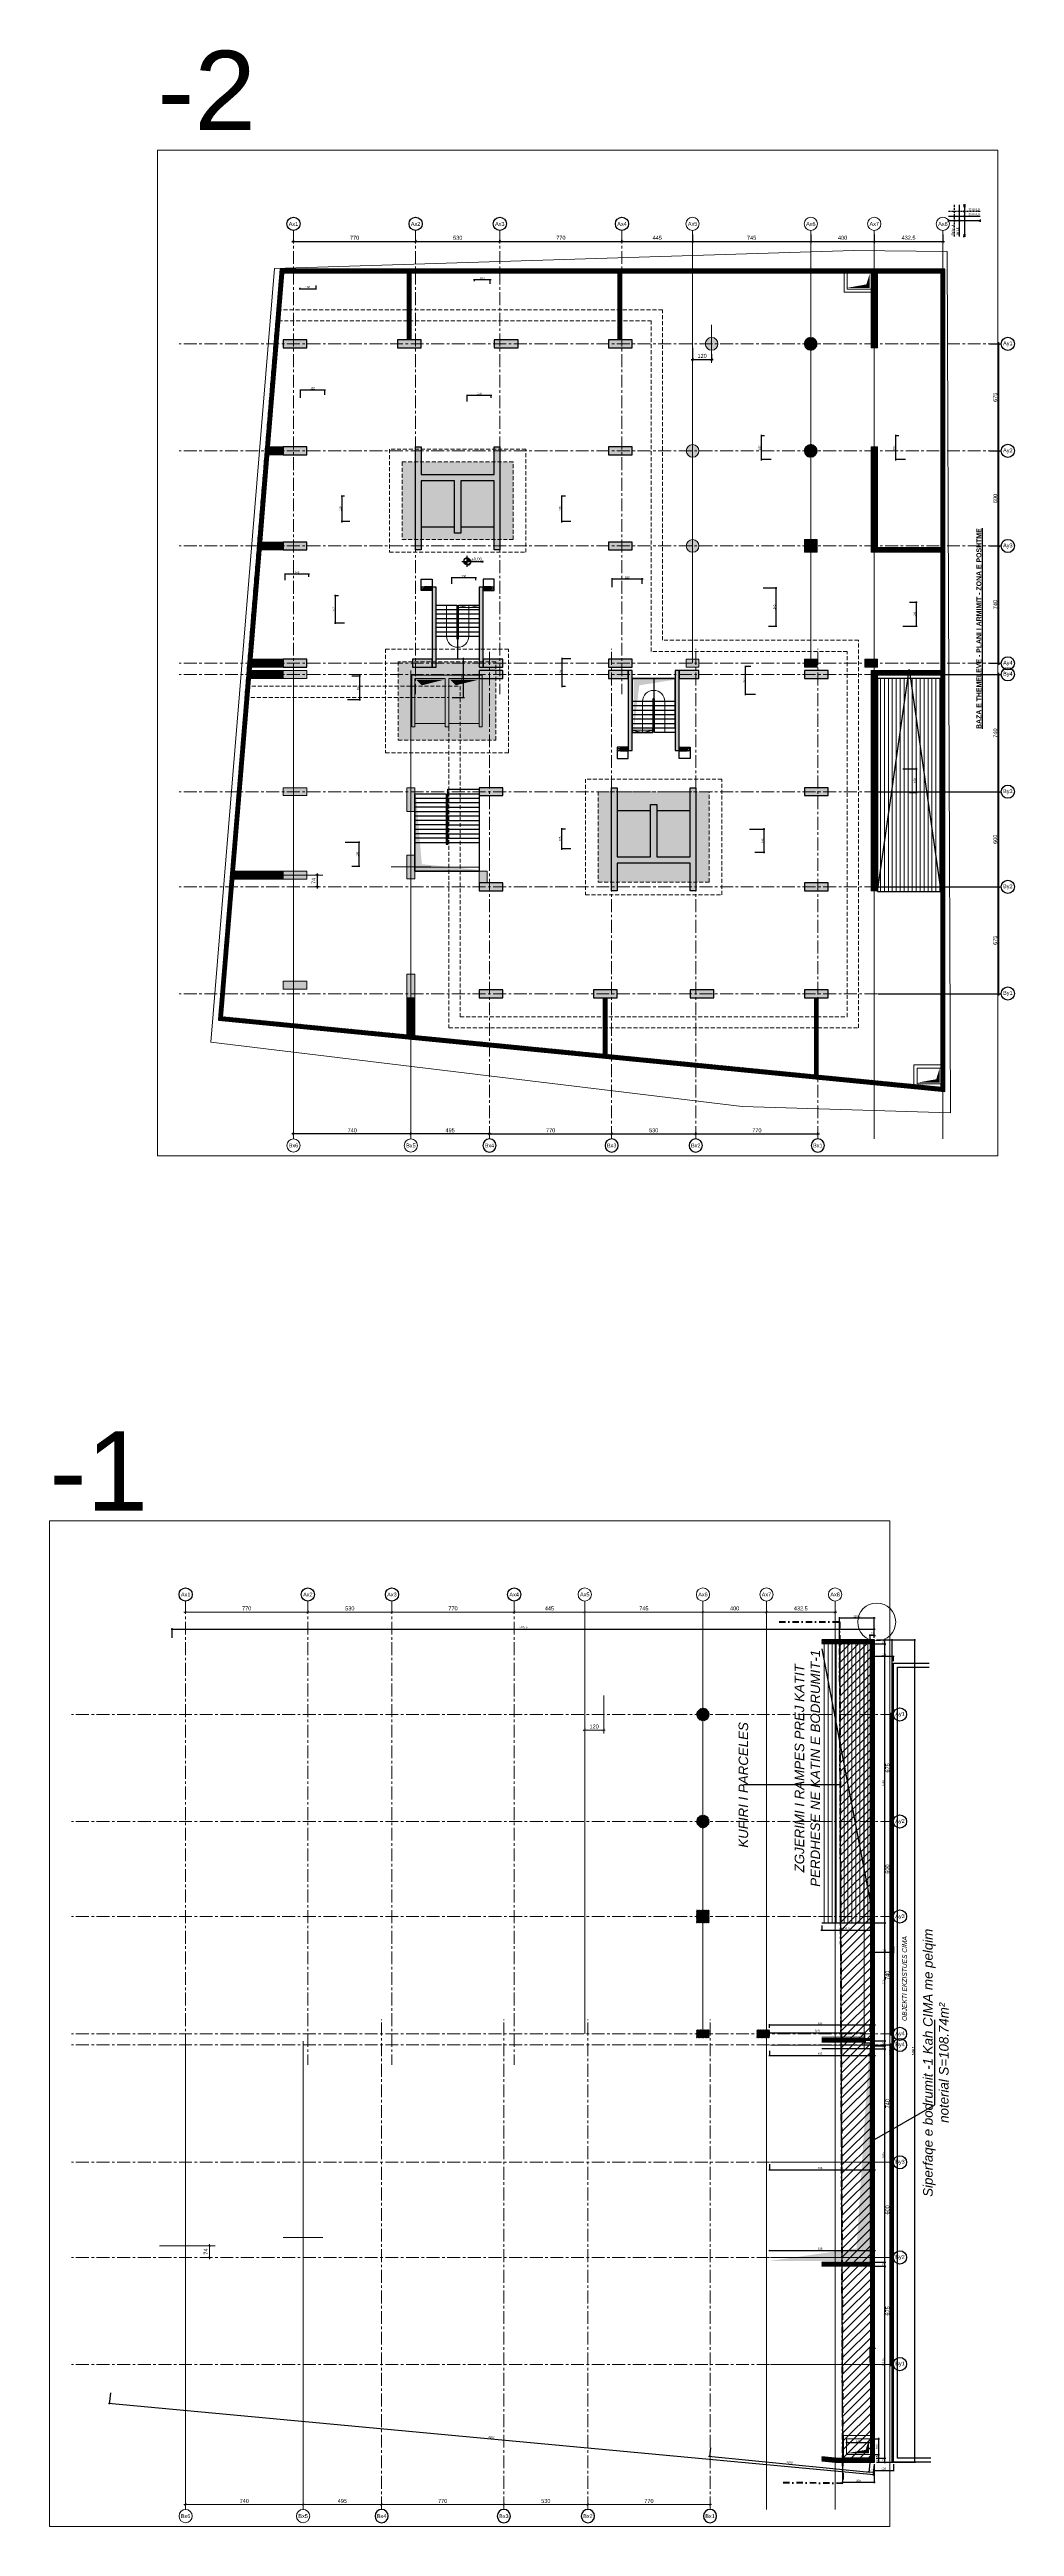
# Model space of a CAD drawing. Header units: centimetres. Extents: x 54080 to 84019, y -57712 to -39496.
# Drawn here: x 77939 to 84019, y -55119 to -39496 of the extents above; entities that cross this region are included whole.
import ezdxf
from ezdxf.enums import TextEntityAlignment as Align

# ---------------------------------------------------------------- set-up
doc = ezdxf.new("R2010")
doc.units = ezdxf.units.CM
doc.header["$LTSCALE"] = 50
doc.header["$MEASUREMENT"] = 0
for name, pattern in [('23486-A01$0${ Chain Double-Dash }', [0]), ('AXES', [2, 1.25, -0.25, 0.25, -0.25]), ('CACHE', [0.375, 0.25, -0.125]), ('CONTINU', [0]), ('Dot & Dashed', [335.138881, 158.75, -88.194444, 0, -88.194437])]:
    doc.linetypes.add(name, pattern=pattern)
doc.layers.get('0').update_dxf_attribs({"color": 8})
for name, color, linetype, lineweight in [('ARCHITECTE', 252, 'Continuous', 13), ('BETON CACHE', 4, 'CACHE', 5), ('BETON HACHURE', 253, 'Continuous', 13), ('door', 44, 'Continuous', 5), ('EXISTANT BORD', 251, 'Continuous', 60), ('EXISTANT COUPE', 251, 'Continuous', 40), ('JOINT JEKTO', 150, 'AXES', 35), ('MACONNERIE COUPE', 7, 'Continuous', 30), ('PERCEMENT', 253, 'Continuous', 20)]:
    doc.layers.add(name, color=color, linetype=linetype, lineweight=lineweight)
for name, color, linetype in [('ARMINF', 1, 'Continuous'), ('AXES', 10, 'AXES'), ('BETON COUPE', 3, 'CONTINU'), ('BETON TRAME', 252, 'Continuous'), ('BETON VU', 2, 'Continuous'), ('BORD', 5, 'Continuous'), ('CARTOUCHE @ 1', 7, 'Continuous'), ('COTE 50ème', 1, 'Continuous'), ('OMBRE', 253, 'Continuous'), ('text', 159, 'Continuous'), ('TEXTE', 7, 'Continuous')]:
    doc.layers.add(name, color=color, linetype=linetype)
doc.layers.add('FMULT', color=150, linetype='Continuous', plot=False)
for name, color, linetype, lineweight, true_color in [('HORS GEL', 7, 'CACHE', 15, 0x00661a), ('KERAMIK', 7, 'Continuous', 18, 0x96e196), ('New_2D Drafting - General_Pen_No__4', 252, 'Continuous', 13, 0x696969)]:
    doc.layers.add(name, color=color, linetype=linetype, lineweight=lineweight, true_color=true_color)
doc.layers.add('PREFA MUR SUP TRAME', color=7, linetype='Continuous', true_color=0xd7c7ff)
doc.layers.add('TALUS TRAME 2', color=7, linetype='Continuous', true_color=0xecd8c6)
doc.styles.add('3.ABEA 1-50', font='arial.ttf', dxfattribs={"height": 12.5})
doc.styles.add('FA_Trebuchet 2.2 mm (cursiva-b.a)', font='trebucit.ttf', dxfattribs={"height": 2.2})
doc.styles.add('FN_TEXT_1.50', font='arial.ttf', dxfattribs={"height": 10})
doc.styles.add('GC3', font='arial.ttf', dxfattribs={"width": 0.7, "height": 3.5})
doc.styles.add('RS_TEXT_1.50', font='arial.ttf', dxfattribs={"height": 12.5})
doc.styles.add('RS_TXT_100', font='arial.ttf', dxfattribs={"height": 25})
doc.styles.add('RS_TXT_50', font='arial.ttf', dxfattribs={"height": 12.5})
doc.linetypes.add('Zigzag', pattern='A,0.0001,[3,PROEJKTI IDEOR - KEMA INVEST1.Shx,S=0.111993,R=0,X=0,Y=-0.035278],-0.2,[131,ltypeshp.shx,S=0.2,R=0,X=-0.2,Y=0],-0.4,[131,ltypeshp.shx,S=0.2,R=180,X=0.2,Y=0],-0.2', length=0.8001)
doc.dimstyles.new('RS_100CM_LINEAIRE', dxfattribs={"dimscale": 10, "dimtxt": 25, "dimasz": 1.5, "dimexe": 1, "dimexo": 2.5, "dimgap": 1, "dimtad": 1, "dimdec": 1, "dimrnd": 0.5, "dimdsep": 46, "dimtxsty": 'RS_TXT_100', "dimblk1": 'ARCHTICK', "dimblk2": 'ARCHTICK', "dimsah": 1, "dimcen": 2.5, "dimdle": 1, "dimclrt": 4, "dimadec": 0, "dimazin": 2, "dimtfac": 1, "dimtdec": 1, "dimtix": 1, "dimtmove": 2, "dimatfit": 3, "dimfxl": 1, "dimtolj": 1, "dimtzin": 0, "dimarcsym": 0})
doc.dimstyles.new('RS_50CM_LINEAIRE', dxfattribs={"dimscale": 5, "dimtxt": 12.5, "dimasz": 1.5, "dimexe": 1, "dimexo": 2.5, "dimgap": 1, "dimtad": 1, "dimdec": 1, "dimrnd": 0.5, "dimdsep": 46, "dimtxsty": 'RS_TXT_50', "dimblk1": 'ARCHTICK', "dimblk2": 'ARCHTICK', "dimsah": 1, "dimcen": 2.5, "dimdle": 1, "dimclrt": 4, "dimadec": 0, "dimazin": 2, "dimtfac": 1, "dimtdec": 1, "dimtix": 1, "dimtmove": 2, "dimatfit": 3, "dimfxl": 1, "dimtolj": 1, "dimtzin": 0, "dimarcsym": 0})

msp = doc.modelspace()

# ---------------------------------------------------------------- texts
at = {"layer": 'KERAMIK', "lineweight": 5, "ltscale": 0.5, "insert": (78618.36, -39503.05), "char_height": 500, "attachment_point": 1, "style": '3.ABEA 1-50'}
msp.add_mtext_dynamic_manual_height_columns('-2', width=6415.2, gutter_width=62.5, heights=[0], dxfattribs=at)
at = {"layer": 'text', "lineweight": 5, "ltscale": 0.5, "insert": (77938.83, -48211.88), "char_height": 500, "attachment_point": 1, "style": '3.ABEA 1-50'}
msp.add_mtext_dynamic_manual_height_columns('-1', width=6415.2, gutter_width=62.5, heights=[0], dxfattribs=at)
at = {"layer": 'TEXTE', "attachment_point": 5, "rotation": 90, "style": 'RS_TEXT_1.50'}
for s, insert, char_height, width in [('{\\fArial|b1|i0|c0|p34;\\LBAZA E THEMELEVE - PLANI I ARMIMIT - ZONA E POSHTME}', (83795.2, -43148.27), 31.25, 2458.8095), ('{\\fArial|b0|i1|c0|p34;\\H0.6x;ZGJERIMI I RAMPES PREJ KATIT PERDHESE NE KATIN E BODRUMIT-1}', (82714.49, -50337.08), 100, 1763.2839), ('{\\fArial|b0|i1|c0|p34;\\H0.6x;KUFIRI I PARCELES}', (82311.16, -50442.1), 100, 1763.2839), ('{\\fArial|b0|i1|c0|p34;\\H0.6x;OBJEKTI EKZISTUES CIMA}', (83326.66, -51663.39), 50, 881.6419), ('{\\fArial|b0|i1|c0|p34;\\H0.6x;Siperfaqe e bodrumit -1 Kah CIMA me pelqim noterial S=108.74m²}', (83524.26, -52194.74), 100, 1763.2839)]:
    msp.add_mtext(s, dxfattribs=dict(at, insert=insert, char_height=char_height, width=width))

# ---------------------------------------------------------------- blocks, each defined once
blk = doc.blocks.new('AXES_FN')
at = {"color": 0, "linetype": 'Continuous'}
blk.add_circle((0, 15), 22.2, dxfattribs=at)
at = {"color": 0, "style": 'FN_TEXT_1.50'}
blk.add_attdef('AXES', text='', height=12.5, dxfattribs=at).set_placement((-48.9, 20.6), align=Align.MIDDLE_CENTER)
blk = doc.blocks.new('_ArchTick')
at = {"color": 0, "linetype": 'ByBlock', "const_width": 0.15}
blk.add_lwpolyline([(-0.5, -0.5), (0.5, 0.5)], dxfattribs=at)
blk = doc.blocks.new('*D142')
at = {"layer": 'AXES', "color": 0, "linetype": 'Continuous', "lineweight": -2, "ltscale": 0.5, "transparency": 16777216}
for p, q in [((70888, -40384), (71678, -40384)), ((70898, -40390), (70898, -40374)), ((71668, -40390), (71668, -40374))]:
    blk.add_line(p, q, dxfattribs=at)
at = {"layer": 'Defpoints', "color": 0, "linetype": 'Continuous', "ltscale": 0.5, "transparency": 16777216}
for p in [(70898, -40415), (71668, -40384), (71668, -40415)]:
    blk.add_point(p, dxfattribs=at)
at = {"layer": 'AXES', "color": 0, "linetype": 'Continuous', "lineweight": -2, "ltscale": 0.5, "transparency": 16777216, "xscale": 15, "yscale": 15, "zscale": 15, "rotation": 180}
blk.add_blockref('_ArchTick', (70898, -40384), dxfattribs=at)
at = {"layer": 'AXES', "color": 0, "linetype": 'Continuous', "lineweight": -2, "ltscale": 0.5, "transparency": 16777216, "xscale": 15, "yscale": 15, "zscale": 15}
blk.add_blockref('_ArchTick', (71668, -40384), dxfattribs=at)
at = {"layer": 'AXES', "color": 4, "linetype": 'Continuous', "lineweight": 5, "ltscale": 0.5, "transparency": 16777216, "insert": (71283, -40361), "char_height": 25, "attachment_point": 5, "style": 'RS_TXT_100'}
blk.add_mtext('\\A1;770', dxfattribs=at)
blk = doc.blocks.new('*D143')
at = {"layer": 'AXES', "color": 0, "linetype": 'Continuous', "lineweight": -2, "ltscale": 0.5, "transparency": 16777216}
for p, q in [((71658, -40384), (72208, -40384)), ((71668, -40390), (71668, -40374)), ((72198, -40390), (72198, -40374))]:
    blk.add_line(p, q, dxfattribs=at)
at = {"layer": 'Defpoints', "color": 0, "linetype": 'Continuous', "ltscale": 0.5, "transparency": 16777216}
for p in [(71668, -40415), (72198, -40384), (72198, -40415)]:
    blk.add_point(p, dxfattribs=at)
at = {"layer": 'AXES', "color": 0, "linetype": 'Continuous', "lineweight": -2, "ltscale": 0.5, "transparency": 16777216, "xscale": 15, "yscale": 15, "zscale": 15, "rotation": 180}
blk.add_blockref('_ArchTick', (71668, -40384), dxfattribs=at)
at = {"layer": 'AXES', "color": 0, "linetype": 'Continuous', "lineweight": -2, "ltscale": 0.5, "transparency": 16777216, "xscale": 15, "yscale": 15, "zscale": 15}
blk.add_blockref('_ArchTick', (72198, -40384), dxfattribs=at)
at = {"layer": 'AXES', "color": 4, "linetype": 'Continuous', "lineweight": 5, "ltscale": 0.5, "transparency": 16777216, "insert": (71933, -40361), "char_height": 25, "attachment_point": 5, "style": 'RS_TXT_100'}
blk.add_mtext('\\A1;530', dxfattribs=at)
blk = doc.blocks.new('*D144')
at = {"layer": 'AXES', "color": 0, "linetype": 'Continuous', "lineweight": -2, "ltscale": 0.5, "transparency": 16777216}
for p, q in [((72188, -40384), (72978, -40384)), ((72198, -40390), (72198, -40374)), ((72968, -40390), (72968, -40374))]:
    blk.add_line(p, q, dxfattribs=at)
at = {"layer": 'Defpoints', "color": 0, "linetype": 'Continuous', "ltscale": 0.5, "transparency": 16777216}
for p in [(72198, -40415), (72968, -40384), (72968, -40415)]:
    blk.add_point(p, dxfattribs=at)
at = {"layer": 'AXES', "color": 0, "linetype": 'Continuous', "lineweight": -2, "ltscale": 0.5, "transparency": 16777216, "xscale": 15, "yscale": 15, "zscale": 15, "rotation": 180}
blk.add_blockref('_ArchTick', (72198, -40384), dxfattribs=at)
at = {"layer": 'AXES', "color": 0, "linetype": 'Continuous', "lineweight": -2, "ltscale": 0.5, "transparency": 16777216, "xscale": 15, "yscale": 15, "zscale": 15}
blk.add_blockref('_ArchTick', (72968, -40384), dxfattribs=at)
at = {"layer": 'AXES', "color": 4, "linetype": 'Continuous', "lineweight": 5, "ltscale": 0.5, "transparency": 16777216, "insert": (72583, -40361), "char_height": 25, "attachment_point": 5, "style": 'RS_TXT_100'}
blk.add_mtext('\\A1;770', dxfattribs=at)
blk = doc.blocks.new('*D145')
at = {"layer": 'AXES', "color": 0, "linetype": 'Continuous', "lineweight": -2, "ltscale": 0.5, "transparency": 16777216}
for p, q in [((75283, -42305), (75353, -42305)), ((75343, -43055), (75343, -42295)), ((75283, -43045), (75353, -43045))]:
    blk.add_line(p, q, dxfattribs=at)
at = {"layer": 'Defpoints', "color": 0, "linetype": 'Continuous', "ltscale": 0.5, "transparency": 16777216}
for p in [(75258, -42305), (75343, -42305), (75258, -43045)]:
    blk.add_point(p, dxfattribs=at)
at = {"layer": 'AXES', "color": 0, "linetype": 'Continuous', "lineweight": -2, "ltscale": 0.5, "transparency": 16777216, "xscale": 15, "yscale": 15, "zscale": 15}
for p, rotation in [((75343, -42305), 90), ((75343, -43045), 270)]:
    blk.add_blockref('_ArchTick', p, dxfattribs=dict(at, rotation=rotation))
at = {"layer": 'AXES', "color": 4, "linetype": 'Continuous', "lineweight": 5, "ltscale": 0.5, "transparency": 16777216, "insert": (75321, -42675), "char_height": 25, "attachment_point": 5, "rotation": 90, "style": 'RS_TXT_100'}
blk.add_mtext('\\A1;740', dxfattribs=at)
blk = doc.blocks.new('*D146')
at = {"layer": 'AXES', "color": 0, "linetype": 'Continuous', "lineweight": -2, "ltscale": 0.5, "transparency": 16777216}
for p, q in [((75283, -41705), (75353, -41705)), ((75343, -42315), (75343, -41695)), ((75283, -42305), (75353, -42305))]:
    blk.add_line(p, q, dxfattribs=at)
at = {"layer": 'Defpoints', "color": 0, "linetype": 'Continuous', "ltscale": 0.5, "transparency": 16777216}
for p in [(75258, -41705), (75343, -41705), (75258, -42305)]:
    blk.add_point(p, dxfattribs=at)
at = {"layer": 'AXES', "color": 0, "linetype": 'Continuous', "lineweight": -2, "ltscale": 0.5, "transparency": 16777216, "xscale": 15, "yscale": 15, "zscale": 15}
for p, rotation in [((75343, -41705), 90), ((75343, -42305), 270)]:
    blk.add_blockref('_ArchTick', p, dxfattribs=dict(at, rotation=rotation))
at = {"layer": 'AXES', "color": 4, "linetype": 'Continuous', "lineweight": 5, "ltscale": 0.5, "transparency": 16777216, "insert": (75321, -42005), "char_height": 25, "attachment_point": 5, "rotation": 90, "style": 'RS_TXT_100'}
blk.add_mtext('\\A1;600', dxfattribs=at)
blk = doc.blocks.new('*D147')
at = {"layer": 'AXES', "color": 0, "linetype": 'Continuous', "lineweight": -2, "ltscale": 0.5, "transparency": 16777216}
for p, q in [((75283, -41030), (75353, -41030)), ((75343, -41715), (75343, -41020)), ((75283, -41705), (75353, -41705))]:
    blk.add_line(p, q, dxfattribs=at)
at = {"layer": 'Defpoints', "color": 0, "linetype": 'Continuous', "ltscale": 0.5, "transparency": 16777216}
for p in [(75258, -41030), (75343, -41030), (75258, -41705)]:
    blk.add_point(p, dxfattribs=at)
at = {"layer": 'AXES', "color": 0, "linetype": 'Continuous', "lineweight": -2, "ltscale": 0.5, "transparency": 16777216, "xscale": 15, "yscale": 15, "zscale": 15}
for p, rotation in [((75343, -41030), 90), ((75343, -41705), 270)]:
    blk.add_blockref('_ArchTick', p, dxfattribs=dict(at, rotation=rotation))
at = {"layer": 'AXES', "color": 4, "linetype": 'Continuous', "lineweight": 5, "ltscale": 0.5, "transparency": 16777216, "insert": (75321, -41367), "char_height": 25, "attachment_point": 5, "rotation": 90, "style": 'RS_TXT_100'}
blk.add_mtext('\\A1;675', dxfattribs=at)
blk = doc.blocks.new('*D148')
at = {"layer": 'AXES', "color": 0, "linetype": 'Continuous', "lineweight": -2, "ltscale": 0.5, "transparency": 16777216}
for p, q in [((72123, -46014), (72913, -46014)), ((72133, -46020), (72133, -46004)), ((72903, -46020), (72903, -46004))]:
    blk.add_line(p, q, dxfattribs=at)
at = {"layer": 'Defpoints', "color": 0, "linetype": 'Continuous', "ltscale": 0.5, "transparency": 16777216}
for p in [(72133, -46045), (72903, -46014), (72903, -46045)]:
    blk.add_point(p, dxfattribs=at)
at = {"layer": 'AXES', "color": 0, "linetype": 'Continuous', "lineweight": -2, "ltscale": 0.5, "transparency": 16777216, "xscale": 15, "yscale": 15, "zscale": 15, "rotation": 180}
blk.add_blockref('_ArchTick', (72133, -46014), dxfattribs=at)
at = {"layer": 'AXES', "color": 0, "linetype": 'Continuous', "lineweight": -2, "ltscale": 0.5, "transparency": 16777216, "xscale": 15, "yscale": 15, "zscale": 15}
blk.add_blockref('_ArchTick', (72903, -46014), dxfattribs=at)
at = {"layer": 'AXES', "color": 4, "linetype": 'Continuous', "lineweight": 5, "ltscale": 0.5, "transparency": 16777216, "insert": (72518, -45991), "char_height": 25, "attachment_point": 5, "style": 'RS_TXT_100'}
blk.add_mtext('\\A1;770', dxfattribs=at)
blk = doc.blocks.new('*D149')
at = {"layer": 'AXES', "color": 0, "linetype": 'Continuous', "lineweight": -2, "ltscale": 0.5, "transparency": 16777216}
for p, q in [((72893, -46014), (73443, -46014)), ((72903, -46020), (72903, -46004)), ((73433, -46020), (73433, -46004))]:
    blk.add_line(p, q, dxfattribs=at)
at = {"layer": 'Defpoints', "color": 0, "linetype": 'Continuous', "ltscale": 0.5, "transparency": 16777216}
for p in [(72903, -46045), (73433, -46014), (73433, -46045)]:
    blk.add_point(p, dxfattribs=at)
at = {"layer": 'AXES', "color": 0, "linetype": 'Continuous', "lineweight": -2, "ltscale": 0.5, "transparency": 16777216, "xscale": 15, "yscale": 15, "zscale": 15, "rotation": 180}
blk.add_blockref('_ArchTick', (72903, -46014), dxfattribs=at)
at = {"layer": 'AXES', "color": 0, "linetype": 'Continuous', "lineweight": -2, "ltscale": 0.5, "transparency": 16777216, "xscale": 15, "yscale": 15, "zscale": 15}
blk.add_blockref('_ArchTick', (73433, -46014), dxfattribs=at)
at = {"layer": 'AXES', "color": 4, "linetype": 'Continuous', "lineweight": 5, "ltscale": 0.5, "transparency": 16777216, "insert": (73168, -45991), "char_height": 25, "attachment_point": 5, "style": 'RS_TXT_100'}
blk.add_mtext('\\A1;530', dxfattribs=at)
blk = doc.blocks.new('*D150')
at = {"layer": 'AXES', "color": 0, "linetype": 'Continuous', "lineweight": -2, "ltscale": 0.5, "transparency": 16777216}
for p, q in [((73423, -46014), (74213, -46014)), ((73433, -46020), (73433, -46004)), ((74203, -46020), (74203, -46004))]:
    blk.add_line(p, q, dxfattribs=at)
at = {"layer": 'Defpoints', "color": 0, "linetype": 'Continuous', "ltscale": 0.5, "transparency": 16777216}
for p in [(73433, -46045), (74203, -46014), (74203, -46045)]:
    blk.add_point(p, dxfattribs=at)
at = {"layer": 'AXES', "color": 0, "linetype": 'Continuous', "lineweight": -2, "ltscale": 0.5, "transparency": 16777216, "xscale": 15, "yscale": 15, "zscale": 15, "rotation": 180}
blk.add_blockref('_ArchTick', (73433, -46014), dxfattribs=at)
at = {"layer": 'AXES', "color": 0, "linetype": 'Continuous', "lineweight": -2, "ltscale": 0.5, "transparency": 16777216, "xscale": 15, "yscale": 15, "zscale": 15}
blk.add_blockref('_ArchTick', (74203, -46014), dxfattribs=at)
at = {"layer": 'AXES', "color": 4, "linetype": 'Continuous', "lineweight": 5, "ltscale": 0.5, "transparency": 16777216, "insert": (73818, -45991), "char_height": 25, "attachment_point": 5, "style": 'RS_TXT_100'}
blk.add_mtext('\\A1;770', dxfattribs=at)
blk = doc.blocks.new('*D151')
at = {"layer": 'AXES', "color": 0, "linetype": 'Continuous', "lineweight": -2, "ltscale": 0.5, "transparency": 16777216}
for p, q in [((74583, -44455), (75353, -44455)), ((75343, -45140), (75343, -44445)), ((74583, -45130), (75353, -45130))]:
    blk.add_line(p, q, dxfattribs=at)
at = {"layer": 'Defpoints', "color": 0, "linetype": 'Continuous', "ltscale": 0.5, "transparency": 16777216}
for p in [(74558, -44455), (75343, -44455), (74558, -45130)]:
    blk.add_point(p, dxfattribs=at)
at = {"layer": 'AXES', "color": 0, "linetype": 'Continuous', "lineweight": -2, "ltscale": 0.5, "transparency": 16777216, "xscale": 15, "yscale": 15, "zscale": 15}
for p, rotation in [((75343, -44455), 90), ((75343, -45130), 270)]:
    blk.add_blockref('_ArchTick', p, dxfattribs=dict(at, rotation=rotation))
at = {"layer": 'AXES', "color": 4, "linetype": 'Continuous', "lineweight": 5, "ltscale": 0.5, "transparency": 16777216, "insert": (75321, -44792), "char_height": 25, "attachment_point": 5, "rotation": 90, "style": 'RS_TXT_100'}
blk.add_mtext('\\A1;675', dxfattribs=at)
blk = doc.blocks.new('*D152')
at = {"layer": 'AXES', "color": 0, "linetype": 'Continuous', "lineweight": -2, "ltscale": 0.5, "transparency": 16777216}
for p, q in [((74583, -43855), (75353, -43855)), ((75343, -44465), (75343, -43845)), ((74583, -44455), (75353, -44455))]:
    blk.add_line(p, q, dxfattribs=at)
at = {"layer": 'Defpoints', "color": 0, "linetype": 'Continuous', "ltscale": 0.5, "transparency": 16777216}
for p in [(74558, -43855), (75343, -43855), (74558, -44455)]:
    blk.add_point(p, dxfattribs=at)
at = {"layer": 'AXES', "color": 0, "linetype": 'Continuous', "lineweight": -2, "ltscale": 0.5, "transparency": 16777216, "xscale": 15, "yscale": 15, "zscale": 15}
for p, rotation in [((75343, -43855), 90), ((75343, -44455), 270)]:
    blk.add_blockref('_ArchTick', p, dxfattribs=dict(at, rotation=rotation))
at = {"layer": 'AXES', "color": 4, "linetype": 'Continuous', "lineweight": 5, "ltscale": 0.5, "transparency": 16777216, "insert": (75321, -44155), "char_height": 25, "attachment_point": 5, "rotation": 90, "style": 'RS_TXT_100'}
blk.add_mtext('\\A1;600', dxfattribs=at)
blk = doc.blocks.new('*D153')
at = {"layer": 'AXES', "color": 0, "linetype": 'Continuous', "lineweight": -2, "ltscale": 0.5, "transparency": 16777216}
for p, q in [((74583, -43115), (75353, -43115)), ((75343, -43865), (75343, -43105)), ((74583, -43855), (75353, -43855))]:
    blk.add_line(p, q, dxfattribs=at)
at = {"layer": 'Defpoints', "color": 0, "linetype": 'Continuous', "ltscale": 0.5, "transparency": 16777216}
for p in [(74558, -43115), (75343, -43115), (74558, -43855)]:
    blk.add_point(p, dxfattribs=at)
at = {"layer": 'AXES', "color": 0, "linetype": 'Continuous', "lineweight": -2, "ltscale": 0.5, "transparency": 16777216, "xscale": 15, "yscale": 15, "zscale": 15}
for p, rotation in [((75343, -43115), 90), ((75343, -43855), 270)]:
    blk.add_blockref('_ArchTick', p, dxfattribs=dict(at, rotation=rotation))
at = {"layer": 'AXES', "color": 4, "linetype": 'Continuous', "lineweight": 5, "ltscale": 0.5, "transparency": 16777216, "insert": (75321, -43485), "char_height": 25, "attachment_point": 5, "rotation": 90, "style": 'RS_TXT_100'}
blk.add_mtext('\\A1;740', dxfattribs=at)
blk = doc.blocks.new('*D154')
at = {"layer": 'Defpoints', "color": 0, "linetype": 'ByBlock', "transparency": 16777216}
for p in [(71638, -46014), (71638, -46045), (72133, -46045)]:
    blk.add_point(p, dxfattribs=at)
at = {"layer": 'HORS GEL', "color": 0, "linetype": 'ByBlock', "lineweight": -2, "transparency": 16777216}
for p, q in [((72143, -46014), (71628, -46014)), ((71638, -46020), (71638, -46004)), ((72133, -46020), (72133, -46004))]:
    blk.add_line(p, q, dxfattribs=at)
at = {"layer": 'HORS GEL', "color": 0, "linetype": 'ByBlock', "lineweight": -2, "transparency": 16777216, "xscale": 15, "yscale": 15, "zscale": 15, "rotation": 180}
blk.add_blockref('_ArchTick', (71638, -46014), dxfattribs=at)
at = {"layer": 'HORS GEL', "color": 0, "linetype": 'ByBlock', "lineweight": -2, "transparency": 16777216, "xscale": 15, "yscale": 15, "zscale": 15}
blk.add_blockref('_ArchTick', (72133, -46014), dxfattribs=at)
at = {"layer": 'HORS GEL', "color": 4, "linetype": 'ByBlock', "transparency": 16777216, "insert": (71886, -45991), "char_height": 25, "attachment_point": 5, "style": 'RS_TXT_100'}
blk.add_mtext('\\A1;495', dxfattribs=at)
blk = doc.blocks.new('*D155')
at = {"layer": 'Defpoints', "color": 0, "linetype": 'ByBlock', "transparency": 16777216}
for p in [(70898, -46014), (70898, -46045), (71638, -46045)]:
    blk.add_point(p, dxfattribs=at)
at = {"layer": 'HORS GEL', "color": 0, "linetype": 'ByBlock', "lineweight": -2, "transparency": 16777216}
for p, q in [((71648, -46014), (70888, -46014)), ((70898, -46020), (70898, -46004)), ((71638, -46020), (71638, -46004))]:
    blk.add_line(p, q, dxfattribs=at)
at = {"layer": 'HORS GEL', "color": 0, "linetype": 'ByBlock', "lineweight": -2, "transparency": 16777216, "xscale": 15, "yscale": 15, "zscale": 15, "rotation": 180}
blk.add_blockref('_ArchTick', (70898, -46014), dxfattribs=at)
at = {"layer": 'HORS GEL', "color": 0, "linetype": 'ByBlock', "lineweight": -2, "transparency": 16777216, "xscale": 15, "yscale": 15, "zscale": 15}
blk.add_blockref('_ArchTick', (71638, -46014), dxfattribs=at)
at = {"layer": 'HORS GEL', "color": 4, "linetype": 'ByBlock', "transparency": 16777216, "insert": (71268, -45991), "char_height": 25, "attachment_point": 5, "style": 'RS_TXT_100'}
blk.add_mtext('\\A1;740', dxfattribs=at)
blk = doc.blocks.new('*D156')
at = {"layer": 'Defpoints', "color": 0, "linetype": 'ByBlock', "transparency": 16777216}
for p in [(71048, -44455), (71083, -44381), (71083, -44455)]:
    blk.add_point(p, dxfattribs=at)
at = {"layer": 'HORS GEL', "color": 0, "linetype": 'ByBlock', "lineweight": -2, "transparency": 16777216}
for p, q in [((71048, -44371), (71048, -44465)), ((71058, -44381), (71038, -44381)), ((71058, -44455), (71038, -44455))]:
    blk.add_line(p, q, dxfattribs=at)
at = {"layer": 'HORS GEL', "color": 0, "linetype": 'ByBlock', "lineweight": -2, "transparency": 16777216, "xscale": 15, "yscale": 15, "zscale": 15}
for p, rotation in [((71048, -44381), 90), ((71048, -44455), 270)]:
    blk.add_blockref('_ArchTick', p, dxfattribs=dict(at, rotation=rotation))
at = {"layer": 'HORS GEL', "color": 4, "linetype": 'ByBlock', "transparency": 16777216, "insert": (71025, -44418), "char_height": 25, "attachment_point": 5, "rotation": 90, "style": 'RS_TXT_100'}
blk.add_mtext('\\A1;74', dxfattribs=at)
blk = doc.blocks.new('*D157')
at = {"layer": 'AXES', "color": 0, "linetype": 'Continuous', "lineweight": -2, "ltscale": 0.5, "transparency": 16777216}
for p, q in [((72958, -40384), (73423, -40384)), ((72968, -40390), (72968, -40374)), ((73413, -40340), (73413, -40394))]:
    blk.add_line(p, q, dxfattribs=at)
at = {"layer": 'Defpoints', "color": 0, "linetype": 'Continuous', "ltscale": 0.5, "transparency": 16777216}
for p in [(72968, -40415), (73413, -40315), (73413, -40384)]:
    blk.add_point(p, dxfattribs=at)
at = {"layer": 'AXES', "color": 0, "linetype": 'Continuous', "lineweight": -2, "ltscale": 0.5, "transparency": 16777216, "xscale": 15, "yscale": 15, "zscale": 15, "rotation": 180}
blk.add_blockref('_ArchTick', (72968, -40384), dxfattribs=at)
at = {"layer": 'AXES', "color": 0, "linetype": 'Continuous', "lineweight": -2, "ltscale": 0.5, "transparency": 16777216, "xscale": 15, "yscale": 15, "zscale": 15}
blk.add_blockref('_ArchTick', (73413, -40384), dxfattribs=at)
at = {"layer": 'AXES', "color": 4, "linetype": 'Continuous', "lineweight": 5, "ltscale": 0.5, "transparency": 16777216, "insert": (73191, -40361), "char_height": 25, "attachment_point": 5, "style": 'RS_TXT_100'}
blk.add_mtext('\\A1;445', dxfattribs=at)
blk = doc.blocks.new('*D158')
at = {"layer": 'Defpoints', "color": 0, "linetype": 'ByBlock', "transparency": 16777216}
for p in [(73413, -40315), (74158, -40315), (74158, -40384)]:
    blk.add_point(p, dxfattribs=at)
at = {"layer": 'HORS GEL', "color": 0, "linetype": 'ByBlock', "lineweight": -2, "transparency": 16777216}
for p, q in [((73403, -40384), (74168, -40384)), ((73413, -40340), (73413, -40394)), ((74158, -40340), (74158, -40394))]:
    blk.add_line(p, q, dxfattribs=at)
at = {"layer": 'HORS GEL', "color": 0, "linetype": 'ByBlock', "lineweight": -2, "transparency": 16777216, "xscale": 15, "yscale": 15, "zscale": 15, "rotation": 180}
blk.add_blockref('_ArchTick', (73413, -40384), dxfattribs=at)
at = {"layer": 'HORS GEL', "color": 0, "linetype": 'ByBlock', "lineweight": -2, "transparency": 16777216, "xscale": 15, "yscale": 15, "zscale": 15}
blk.add_blockref('_ArchTick', (74158, -40384), dxfattribs=at)
at = {"layer": 'HORS GEL', "color": 4, "linetype": 'ByBlock', "transparency": 16777216, "insert": (73786, -40361), "char_height": 25, "attachment_point": 5, "style": 'RS_TXT_100'}
blk.add_mtext('\\A1;745', dxfattribs=at)
blk = doc.blocks.new('*D159')
at = {"layer": 'Defpoints', "color": 0, "linetype": 'ByBlock', "transparency": 16777216}
for p in [(74158, -40315), (74558, -40315), (74558, -40384)]:
    blk.add_point(p, dxfattribs=at)
at = {"layer": 'HORS GEL', "color": 0, "linetype": 'ByBlock', "lineweight": -2, "transparency": 16777216}
for p, q in [((74148, -40384), (74568, -40384)), ((74158, -40340), (74158, -40394)), ((74558, -40340), (74558, -40394))]:
    blk.add_line(p, q, dxfattribs=at)
at = {"layer": 'HORS GEL', "color": 0, "linetype": 'ByBlock', "lineweight": -2, "transparency": 16777216, "xscale": 15, "yscale": 15, "zscale": 15, "rotation": 180}
blk.add_blockref('_ArchTick', (74158, -40384), dxfattribs=at)
at = {"layer": 'HORS GEL', "color": 0, "linetype": 'ByBlock', "lineweight": -2, "transparency": 16777216, "xscale": 15, "yscale": 15, "zscale": 15}
blk.add_blockref('_ArchTick', (74558, -40384), dxfattribs=at)
at = {"layer": 'HORS GEL', "color": 4, "linetype": 'ByBlock', "transparency": 16777216, "insert": (74358, -40361), "char_height": 25, "attachment_point": 5, "style": 'RS_TXT_100'}
blk.add_mtext('\\A1;400', dxfattribs=at)
blk = doc.blocks.new('*D160')
at = {"layer": 'Defpoints', "color": 0, "linetype": 'ByBlock', "transparency": 16777216}
for p in [(74558, -40315), (74991, -40315), (74991, -40384)]:
    blk.add_point(p, dxfattribs=at)
at = {"layer": 'HORS GEL', "color": 0, "linetype": 'ByBlock', "lineweight": -2, "transparency": 16777216}
for p, q in [((74548, -40384), (75001, -40384)), ((74558, -40340), (74558, -40394)), ((74991, -40340), (74991, -40394))]:
    blk.add_line(p, q, dxfattribs=at)
at = {"layer": 'HORS GEL', "color": 0, "linetype": 'ByBlock', "lineweight": -2, "transparency": 16777216, "xscale": 15, "yscale": 15, "zscale": 15, "rotation": 180}
blk.add_blockref('_ArchTick', (74558, -40384), dxfattribs=at)
at = {"layer": 'HORS GEL', "color": 0, "linetype": 'ByBlock', "lineweight": -2, "transparency": 16777216, "xscale": 15, "yscale": 15, "zscale": 15}
blk.add_blockref('_ArchTick', (74991, -40384), dxfattribs=at)
at = {"layer": 'HORS GEL', "color": 4, "linetype": 'ByBlock', "transparency": 16777216, "insert": (74775, -40361), "char_height": 25, "attachment_point": 5, "style": 'RS_TXT_100'}
blk.add_mtext('\\A1;432.5', dxfattribs=at)
blk = doc.blocks.new('*D161')
at = {"layer": 'Defpoints', "color": 0, "linetype": 'ByBlock', "transparency": 16777216}
for p in [(73413, -41030), (73533, -41070), (73533, -41128)]:
    blk.add_point(p, dxfattribs=at)
at = {"layer": 'HORS GEL', "color": 0, "linetype": 'ByBlock', "lineweight": -2, "transparency": 16777216}
for p, q in [((73413, -41055), (73413, -41138)), ((73403, -41128), (73543, -41128)), ((73533, -41095), (73533, -41138))]:
    blk.add_line(p, q, dxfattribs=at)
at = {"layer": 'HORS GEL', "color": 0, "linetype": 'ByBlock', "lineweight": -2, "transparency": 16777216, "xscale": 15, "yscale": 15, "zscale": 15, "rotation": 180}
blk.add_blockref('_ArchTick', (73413, -41128), dxfattribs=at)
at = {"layer": 'HORS GEL', "color": 0, "linetype": 'ByBlock', "lineweight": -2, "transparency": 16777216, "xscale": 15, "yscale": 15, "zscale": 15}
blk.add_blockref('_ArchTick', (73533, -41128), dxfattribs=at)
at = {"layer": 'HORS GEL', "color": 4, "linetype": 'ByBlock', "transparency": 16777216, "insert": (73473, -41106), "char_height": 25, "attachment_point": 5, "style": 'RS_TXT_100'}
blk.add_mtext('\\A1;120', dxfattribs=at)
blk = doc.blocks.new('*D2520')
at = {"layer": 'COTE 50ème', "color": 0, "lineweight": -2, "ltscale": 0.5, "transparency": 16777216}
for p, q in [((83124, -54666), (83169, -54666)), ((83164, -54719), (83164, -54661)), ((83149, -54714), (83169, -54714))]:
    blk.add_line(p, q, dxfattribs=at)
at = {"layer": 'Defpoints', "color": 0, "ltscale": 0.5, "transparency": 16777216}
for p in [(83111, -54666), (83164, -54666), (83136, -54714)]:
    blk.add_point(p, dxfattribs=at)
at = {"layer": 'COTE 50ème', "color": 0, "lineweight": -2, "ltscale": 0.5, "transparency": 16777216, "xscale": 7.5, "yscale": 7.5, "zscale": 7.5}
for p, rotation in [((83164, -54666), 90), ((83164, -54714), 270)]:
    blk.add_blockref('_ArchTick', p, dxfattribs=dict(at, rotation=rotation))
at = {"layer": 'COTE 50ème', "color": 4, "ltscale": 0.5, "transparency": 16777216, "insert": (83153, -54690), "char_height": 12.5, "attachment_point": 5, "rotation": 90, "style": 'RS_TXT_50'}
blk.add_mtext('\\A1;47.5', dxfattribs=at)
blk = doc.blocks.new('*D2521')
at = {"layer": 'COTE 50ème', "color": 0, "lineweight": -2, "ltscale": 0.5, "transparency": 16777216}
for p, q in [((83124, -54566), (83169, -54566)), ((83124, -54666), (83169, -54666)), ((83164, -54671), (83164, -54561))]:
    blk.add_line(p, q, dxfattribs=at)
at = {"layer": 'Defpoints', "color": 0, "ltscale": 0.5, "transparency": 16777216}
for p in [(83111, -54566), (83111, -54666), (83164, -54566)]:
    blk.add_point(p, dxfattribs=at)
at = {"layer": 'COTE 50ème', "color": 0, "lineweight": -2, "ltscale": 0.5, "transparency": 16777216, "xscale": 7.5, "yscale": 7.5, "zscale": 7.5}
for p, rotation in [((83164, -54566), 90), ((83164, -54666), 270)]:
    blk.add_blockref('_ArchTick', p, dxfattribs=dict(at, rotation=rotation))
at = {"layer": 'COTE 50ème', "color": 4, "ltscale": 0.5, "transparency": 16777216, "insert": (83152, -54616), "char_height": 12.5, "attachment_point": 5, "rotation": 90, "style": 'RS_TXT_50'}
blk.add_mtext('\\A1;100', dxfattribs=at)
blk = doc.blocks.new('*D2622')
at = {"layer": 'COTE 50ème', "color": 0, "lineweight": -2, "ltscale": 0.5, "transparency": 16777216}
for p, q in [((83111, -53995), (83104, -53995)), ((83111, -54085), (83111, -53990)), ((83111, -53995), (83136, -53995)), ((83136, -54085), (83136, -53990)), ((83136, -53995), (83144, -53995))]:
    blk.add_line(p, q, dxfattribs=at)
at = {"layer": 'Defpoints', "color": 0, "ltscale": 0.5, "transparency": 16777216}
for p in [(83136, -53995), (83111, -54097), (83136, -54097)]:
    blk.add_point(p, dxfattribs=at)
at = {"layer": 'COTE 50ème', "color": 0, "lineweight": -2, "ltscale": 0.5, "transparency": 16777216, "xscale": 7.5, "yscale": 7.5, "zscale": 7.5}
blk.add_blockref('_ArchTick', (83111, -53995), dxfattribs=at)
at = {"layer": 'COTE 50ème', "color": 0, "lineweight": -2, "ltscale": 0.5, "transparency": 16777216, "xscale": 7.5, "yscale": 7.5, "zscale": 7.5, "rotation": 180}
blk.add_blockref('_ArchTick', (83136, -53995), dxfattribs=at)
at = {"layer": 'COTE 50ème', "color": 4, "ltscale": 0.5, "transparency": 16777216, "insert": (83124, -53983), "char_height": 12.5, "attachment_point": 5, "style": 'RS_TXT_50'}
blk.add_mtext('\\A1;25', dxfattribs=at)
blk = doc.blocks.new('*D2639')
at = {"layer": 'COTE 50ème', "color": 0, "lineweight": -2, "ltscale": 0.5, "transparency": 16777216}
for p, q in [((82471, -53379), (83116, -53379)), ((82476, -53375), (82476, -53374)), ((83111, -53375), (83111, -53374))]:
    blk.add_line(p, q, dxfattribs=at)
at = {"layer": 'Defpoints', "color": 0, "ltscale": 0.5, "transparency": 16777216}
for p in [(82476, -53387), (83111, -53379), (83111, -53387)]:
    blk.add_point(p, dxfattribs=at)
at = {"layer": 'COTE 50ème', "color": 0, "lineweight": -2, "ltscale": 0.5, "transparency": 16777216, "xscale": 7.5, "yscale": 7.5, "zscale": 7.5, "rotation": 180}
blk.add_blockref('_ArchTick', (82476, -53379), dxfattribs=at)
at = {"layer": 'COTE 50ème', "color": 0, "lineweight": -2, "ltscale": 0.5, "transparency": 16777216, "xscale": 7.5, "yscale": 7.5, "zscale": 7.5}
blk.add_blockref('_ArchTick', (83111, -53379), dxfattribs=at)
at = {"layer": 'COTE 50ème', "color": 4, "ltscale": 0.5, "transparency": 16777216, "insert": (82794, -53367), "char_height": 12.5, "attachment_point": 5, "style": 'RS_TXT_50'}
blk.add_mtext('\\A1;635', dxfattribs=at)
blk = doc.blocks.new('*D2640')
at = {"layer": 'COTE 50ème', "color": 0, "lineweight": -2, "ltscale": 0.5, "transparency": 16777216}
for p, q in [((83111, -53379), (83104, -53379)), ((83111, -53375), (83111, -53374)), ((83111, -53379), (83136, -53379)), ((83136, -53375), (83136, -53374)), ((83136, -53379), (83144, -53379))]:
    blk.add_line(p, q, dxfattribs=at)
at = {"layer": 'Defpoints', "color": 0, "ltscale": 0.5, "transparency": 16777216}
for p in [(83111, -53387), (83136, -53379), (83136, -53387)]:
    blk.add_point(p, dxfattribs=at)
at = {"layer": 'COTE 50ème', "color": 0, "lineweight": -2, "ltscale": 0.5, "transparency": 16777216, "xscale": 7.5, "yscale": 7.5, "zscale": 7.5}
blk.add_blockref('_ArchTick', (83111, -53379), dxfattribs=at)
at = {"layer": 'COTE 50ème', "color": 0, "lineweight": -2, "ltscale": 0.5, "transparency": 16777216, "xscale": 7.5, "yscale": 7.5, "zscale": 7.5, "rotation": 180}
blk.add_blockref('_ArchTick', (83136, -53379), dxfattribs=at)
at = {"layer": 'COTE 50ème', "color": 4, "ltscale": 0.5, "transparency": 16777216, "insert": (83124, -53367), "char_height": 12.5, "attachment_point": 5, "style": 'RS_TXT_50'}
blk.add_mtext('\\A1;25', dxfattribs=at)
blk = doc.blocks.new('*D2661')
at = {"layer": 'COTE 50ème', "color": 0, "lineweight": -2, "ltscale": 0.5, "transparency": 16777216}
for p, q in [((82471, -52869), (83116, -52869)), ((82476, -52835), (82476, -52874)), ((83111, -52835), (83111, -52874))]:
    blk.add_line(p, q, dxfattribs=at)
at = {"layer": 'Defpoints', "color": 0, "ltscale": 0.5, "transparency": 16777216}
for p in [(82476, -52822), (83111, -52822), (83111, -52869)]:
    blk.add_point(p, dxfattribs=at)
at = {"layer": 'COTE 50ème', "color": 0, "lineweight": -2, "ltscale": 0.5, "transparency": 16777216, "xscale": 7.5, "yscale": 7.5, "zscale": 7.5, "rotation": 180}
blk.add_blockref('_ArchTick', (82476, -52869), dxfattribs=at)
at = {"layer": 'COTE 50ème', "color": 0, "lineweight": -2, "ltscale": 0.5, "transparency": 16777216, "xscale": 7.5, "yscale": 7.5, "zscale": 7.5}
blk.add_blockref('_ArchTick', (83111, -52869), dxfattribs=at)
at = {"layer": 'COTE 50ème', "color": 4, "ltscale": 0.5, "transparency": 16777216, "insert": (82794, -52858), "char_height": 12.5, "attachment_point": 5, "style": 'RS_TXT_50'}
blk.add_mtext('\\A1;635', dxfattribs=at)
blk = doc.blocks.new('*D2662')
at = {"layer": 'COTE 50ème', "color": 0, "lineweight": -2, "ltscale": 0.5, "transparency": 16777216}
for p, q in [((83111, -52869), (83104, -52869)), ((83111, -52835), (83111, -52874)), ((83111, -52869), (83136, -52869)), ((83136, -52835), (83136, -52874)), ((83136, -52869), (83144, -52869))]:
    blk.add_line(p, q, dxfattribs=at)
at = {"layer": 'Defpoints', "color": 0, "ltscale": 0.5, "transparency": 16777216}
for p in [(83111, -52822), (83136, -52822), (83136, -52869)]:
    blk.add_point(p, dxfattribs=at)
at = {"layer": 'COTE 50ème', "color": 0, "lineweight": -2, "ltscale": 0.5, "transparency": 16777216, "xscale": 7.5, "yscale": 7.5, "zscale": 7.5}
blk.add_blockref('_ArchTick', (83111, -52869), dxfattribs=at)
at = {"layer": 'COTE 50ème', "color": 0, "lineweight": -2, "ltscale": 0.5, "transparency": 16777216, "xscale": 7.5, "yscale": 7.5, "zscale": 7.5, "rotation": 180}
blk.add_blockref('_ArchTick', (83136, -52869), dxfattribs=at)
at = {"layer": 'COTE 50ème', "color": 4, "ltscale": 0.5, "transparency": 16777216, "insert": (83124, -52858), "char_height": 12.5, "attachment_point": 5, "style": 'RS_TXT_50'}
blk.add_mtext('\\A1;25', dxfattribs=at)
blk = doc.blocks.new('*D2766')
at = {"layer": 'COTE 50ème', "color": 0, "lineweight": -2, "ltscale": 0.5, "transparency": 16777216}
for p, q in [((82471, -51956), (83116, -51956)), ((82476, -51975), (82476, -51951)), ((83111, -52000), (83111, -51951))]:
    blk.add_line(p, q, dxfattribs=at)
at = {"layer": 'Defpoints', "color": 0, "ltscale": 0.5, "transparency": 16777216}
for p in [(82476, -51987), (83111, -51956), (83111, -52012)]:
    blk.add_point(p, dxfattribs=at)
at = {"layer": 'COTE 50ème', "color": 0, "lineweight": -2, "ltscale": 0.5, "transparency": 16777216, "xscale": 7.5, "yscale": 7.5, "zscale": 7.5, "rotation": 180}
blk.add_blockref('_ArchTick', (82476, -51956), dxfattribs=at)
at = {"layer": 'COTE 50ème', "color": 0, "lineweight": -2, "ltscale": 0.5, "transparency": 16777216, "xscale": 7.5, "yscale": 7.5, "zscale": 7.5}
blk.add_blockref('_ArchTick', (83111, -51956), dxfattribs=at)
at = {"layer": 'COTE 50ème', "color": 4, "ltscale": 0.5, "transparency": 16777216, "insert": (82794, -51945), "char_height": 12.5, "attachment_point": 5, "style": 'RS_TXT_50'}
blk.add_mtext('\\A1;635', dxfattribs=at)
blk = doc.blocks.new('*D2767')
at = {"layer": 'COTE 50ème', "color": 0, "lineweight": -2, "ltscale": 0.5, "transparency": 16777216}
for p, q in [((83111, -51956), (83104, -51956)), ((83111, -52000), (83111, -51951)), ((83111, -51956), (83136, -51956)), ((83136, -52000), (83136, -51951)), ((83136, -51956), (83144, -51956))]:
    blk.add_line(p, q, dxfattribs=at)
at = {"layer": 'Defpoints', "color": 0, "ltscale": 0.5, "transparency": 16777216}
for p in [(83111, -52012), (83136, -51956), (83136, -52012)]:
    blk.add_point(p, dxfattribs=at)
at = {"layer": 'COTE 50ème', "color": 0, "lineweight": -2, "ltscale": 0.5, "transparency": 16777216, "xscale": 7.5, "yscale": 7.5, "zscale": 7.5}
blk.add_blockref('_ArchTick', (83111, -51956), dxfattribs=at)
at = {"layer": 'COTE 50ème', "color": 0, "lineweight": -2, "ltscale": 0.5, "transparency": 16777216, "xscale": 7.5, "yscale": 7.5, "zscale": 7.5, "rotation": 180}
blk.add_blockref('_ArchTick', (83136, -51956), dxfattribs=at)
at = {"layer": 'COTE 50ème', "color": 4, "ltscale": 0.5, "transparency": 16777216, "insert": (83124, -51945), "char_height": 12.5, "attachment_point": 5, "style": 'RS_TXT_50'}
blk.add_mtext('\\A1;25', dxfattribs=at)
blk = doc.blocks.new('*D2782')
at = {"layer": 'COTE 50ème', "color": 0, "lineweight": -2, "ltscale": 0.5, "transparency": 16777216}
for p, q in [((82471, -52149), (83116, -52149)), ((82476, -52120), (82476, -52154)), ((83111, -52120), (83111, -52154))]:
    blk.add_line(p, q, dxfattribs=at)
at = {"layer": 'Defpoints', "color": 0, "ltscale": 0.5, "transparency": 16777216}
for p in [(82476, -52107), (83111, -52107), (83111, -52149)]:
    blk.add_point(p, dxfattribs=at)
at = {"layer": 'COTE 50ème', "color": 0, "lineweight": -2, "ltscale": 0.5, "transparency": 16777216, "xscale": 7.5, "yscale": 7.5, "zscale": 7.5, "rotation": 180}
blk.add_blockref('_ArchTick', (82476, -52149), dxfattribs=at)
at = {"layer": 'COTE 50ème', "color": 0, "lineweight": -2, "ltscale": 0.5, "transparency": 16777216, "xscale": 7.5, "yscale": 7.5, "zscale": 7.5}
blk.add_blockref('_ArchTick', (83111, -52149), dxfattribs=at)
at = {"layer": 'COTE 50ème', "color": 4, "ltscale": 0.5, "transparency": 16777216, "insert": (82794, -52138), "char_height": 12.5, "attachment_point": 5, "style": 'RS_TXT_50'}
blk.add_mtext('\\A1;635', dxfattribs=at)
blk = doc.blocks.new('*D2783')
at = {"layer": 'COTE 50ème', "color": 0, "lineweight": -2, "ltscale": 0.5, "transparency": 16777216}
for p, q in [((83111, -52149), (83104, -52149)), ((83111, -52120), (83111, -52154)), ((83111, -52149), (83136, -52149)), ((83136, -52120), (83136, -52154)), ((83136, -52149), (83144, -52149))]:
    blk.add_line(p, q, dxfattribs=at)
at = {"layer": 'Defpoints', "color": 0, "ltscale": 0.5, "transparency": 16777216}
for p in [(83111, -52107), (83136, -52107), (83136, -52149)]:
    blk.add_point(p, dxfattribs=at)
at = {"layer": 'COTE 50ème', "color": 0, "lineweight": -2, "ltscale": 0.5, "transparency": 16777216, "xscale": 7.5, "yscale": 7.5, "zscale": 7.5}
blk.add_blockref('_ArchTick', (83111, -52149), dxfattribs=at)
at = {"layer": 'COTE 50ème', "color": 0, "lineweight": -2, "ltscale": 0.5, "transparency": 16777216, "xscale": 7.5, "yscale": 7.5, "zscale": 7.5, "rotation": 180}
blk.add_blockref('_ArchTick', (83136, -52149), dxfattribs=at)
at = {"layer": 'COTE 50ème', "color": 4, "ltscale": 0.5, "transparency": 16777216, "insert": (83124, -52138), "char_height": 12.5, "attachment_point": 5, "style": 'RS_TXT_50'}
blk.add_mtext('\\A1;25', dxfattribs=at)
blk = doc.blocks.new('*D2801')
at = {"layer": 'COTE 50ème', "color": 0, "lineweight": -2, "ltscale": 0.5, "transparency": 16777216}
for p, q in [((82800, -51358), (83116, -51358)), ((82805, -51329), (82805, -51363)), ((83111, -51332), (83111, -51363))]:
    blk.add_line(p, q, dxfattribs=at)
at = {"layer": 'Defpoints', "color": 0, "ltscale": 0.5, "transparency": 16777216}
for p in [(82805, -51316), (83111, -51319), (83111, -51358)]:
    blk.add_point(p, dxfattribs=at)
at = {"layer": 'COTE 50ème', "color": 0, "lineweight": -2, "ltscale": 0.5, "transparency": 16777216, "xscale": 7.5, "yscale": 7.5, "zscale": 7.5, "rotation": 180}
blk.add_blockref('_ArchTick', (82805, -51358), dxfattribs=at)
at = {"layer": 'COTE 50ème', "color": 0, "lineweight": -2, "ltscale": 0.5, "transparency": 16777216, "xscale": 7.5, "yscale": 7.5, "zscale": 7.5}
blk.add_blockref('_ArchTick', (83111, -51358), dxfattribs=at)
at = {"layer": 'COTE 50ème', "color": 4, "ltscale": 0.5, "transparency": 16777216, "insert": (82958, -51347), "char_height": 12.5, "attachment_point": 5, "style": 'RS_TXT_50'}
blk.add_mtext('\\A1;306.5', dxfattribs=at)
blk = doc.blocks.new('*D2838')
at = {"layer": 'COTE 50ème', "color": 0, "lineweight": -2, "ltscale": 0.5, "transparency": 16777216}
for p, q in [((83111, -49499), (83104, -49499)), ((83111, -49540), (83111, -49494)), ((83136, -49499), (83111, -49499)), ((83136, -49515), (83136, -49494)), ((83136, -49499), (83144, -49499))]:
    blk.add_line(p, q, dxfattribs=at)
at = {"layer": 'Defpoints', "color": 0, "ltscale": 0.5, "transparency": 16777216}
for p in [(83111, -49499), (83136, -49527), (83111, -49552)]:
    blk.add_point(p, dxfattribs=at)
at = {"layer": 'COTE 50ème', "color": 0, "lineweight": -2, "ltscale": 0.5, "transparency": 16777216, "xscale": 7.5, "yscale": 7.5, "zscale": 7.5}
blk.add_blockref('_ArchTick', (83111, -49499), dxfattribs=at)
at = {"layer": 'COTE 50ème', "color": 0, "lineweight": -2, "ltscale": 0.5, "transparency": 16777216, "xscale": 7.5, "yscale": 7.5, "zscale": 7.5, "rotation": 180}
blk.add_blockref('_ArchTick', (83136, -49499), dxfattribs=at)
at = {"layer": 'COTE 50ème', "color": 4, "ltscale": 0.5, "transparency": 16777216, "insert": (83124, -49488), "char_height": 12.5, "attachment_point": 5, "style": 'RS_TXT_50'}
blk.add_mtext('\\A1;25', dxfattribs=at)
blk = doc.blocks.new('*D2847')
at = {"layer": 'COTE 50ème', "color": 0, "lineweight": -2, "ltscale": 0.5, "transparency": 16777216}
for p, q in [((78706, -49459), (83141, -49459)), ((78711, -49515), (78711, -49454)), ((83136, -49515), (83136, -49454))]:
    blk.add_line(p, q, dxfattribs=at)
at = {"layer": 'Defpoints', "color": 0, "ltscale": 0.5, "transparency": 16777216}
for p in [(78711, -49527), (83136, -49459), (83136, -49527)]:
    blk.add_point(p, dxfattribs=at)
at = {"layer": 'COTE 50ème', "color": 0, "lineweight": -2, "ltscale": 0.5, "transparency": 16777216, "xscale": 7.5, "yscale": 7.5, "zscale": 7.5, "rotation": 180}
blk.add_blockref('_ArchTick', (78711, -49459), dxfattribs=at)
at = {"layer": 'COTE 50ème', "color": 0, "lineweight": -2, "ltscale": 0.5, "transparency": 16777216, "xscale": 7.5, "yscale": 7.5, "zscale": 7.5}
blk.add_blockref('_ArchTick', (83136, -49459), dxfattribs=at)
at = {"layer": 'COTE 50ème', "color": 4, "ltscale": 0.5, "transparency": 16777216, "insert": (80923, -49447), "char_height": 12.5, "attachment_point": 5, "style": 'RS_TXT_50'}
blk.add_mtext('\\A1;4425.5', dxfattribs=at)
blk = doc.blocks.new('*D2848')
at = {"layer": 'COTE 50ème', "color": 0, "lineweight": -2, "ltscale": 0.5, "transparency": 16777216}
for p, q in [((83203, -54689), (83203, -54681)), ((83149, -54689), (83208, -54689)), ((83149, -54714), (83208, -54714)), ((83203, -54714), (83203, -54689)), ((83203, -54714), (83203, -54721))]:
    blk.add_line(p, q, dxfattribs=at)
at = {"layer": 'Defpoints', "color": 0, "ltscale": 0.5, "transparency": 16777216}
for p in [(83136, -54689), (83136, -54714), (83203, -54689)]:
    blk.add_point(p, dxfattribs=at)
at = {"layer": 'COTE 50ème', "color": 0, "lineweight": -2, "ltscale": 0.5, "transparency": 16777216, "xscale": 7.5, "yscale": 7.5, "zscale": 7.5}
for p, rotation in [((83203, -54689), 270), ((83203, -54714), 90)]:
    blk.add_blockref('_ArchTick', p, dxfattribs=dict(at, rotation=rotation))
at = {"layer": 'COTE 50ème', "color": 4, "ltscale": 0.5, "transparency": 16777216, "insert": (83192, -54701), "char_height": 12.5, "attachment_point": 5, "rotation": 90, "style": 'RS_TXT_50'}
blk.add_mtext('\\A1;25', dxfattribs=at)
blk = doc.blocks.new('*D2849')
at = {"layer": 'COTE 50ème', "color": 0, "lineweight": -2, "ltscale": 0.5, "transparency": 16777216}
for p, q in [((83124, -53477), (83208, -53477)), ((83203, -54694), (83203, -53472)), ((83149, -54689), (83208, -54689))]:
    blk.add_line(p, q, dxfattribs=at)
at = {"layer": 'Defpoints', "color": 0, "ltscale": 0.5, "transparency": 16777216}
for p in [(83111, -53477), (83203, -53477), (83136, -54689)]:
    blk.add_point(p, dxfattribs=at)
at = {"layer": 'COTE 50ème', "color": 0, "lineweight": -2, "ltscale": 0.5, "transparency": 16777216, "xscale": 7.5, "yscale": 7.5, "zscale": 7.5}
for p, rotation in [((83203, -53477), 90), ((83203, -54689), 270)]:
    blk.add_blockref('_ArchTick', p, dxfattribs=dict(at, rotation=rotation))
at = {"layer": 'COTE 50ème', "color": 4, "ltscale": 0.5, "transparency": 16777216, "insert": (83192, -54083), "char_height": 12.5, "attachment_point": 5, "rotation": 90, "style": 'RS_TXT_50'}
blk.add_mtext('\\A1;1211.5', dxfattribs=at)
blk = doc.blocks.new('*D2850')
at = {"layer": 'COTE 50ème', "color": 0, "lineweight": -2, "ltscale": 0.5, "transparency": 16777216}
for p, q in [((83124, -52107), (83208, -52107)), ((83203, -53457), (83203, -52102)), ((83124, -53452), (83208, -53452))]:
    blk.add_line(p, q, dxfattribs=at)
at = {"layer": 'Defpoints', "color": 0, "ltscale": 0.5, "transparency": 16777216}
for p in [(83111, -52107), (83203, -52107), (83111, -53452)]:
    blk.add_point(p, dxfattribs=at)
at = {"layer": 'COTE 50ème', "color": 0, "lineweight": -2, "ltscale": 0.5, "transparency": 16777216, "xscale": 7.5, "yscale": 7.5, "zscale": 7.5}
for p, rotation in [((83203, -52107), 90), ((83203, -53452), 270)]:
    blk.add_blockref('_ArchTick', p, dxfattribs=dict(at, rotation=rotation))
at = {"layer": 'COTE 50ème', "color": 4, "ltscale": 0.5, "transparency": 16777216, "insert": (83192, -52780), "char_height": 12.5, "attachment_point": 5, "rotation": 90, "style": 'RS_TXT_50'}
blk.add_mtext('\\A1;1345', dxfattribs=at)
blk = doc.blocks.new('*D2851')
at = {"layer": 'COTE 50ème', "color": 0, "lineweight": -2, "ltscale": 0.5, "transparency": 16777216}
for p, q in [((83124, -52087), (83208, -52087)), ((83124, -52107), (83208, -52107)), ((83203, -52087), (83203, -52080)), ((83203, -52107), (83203, -52087)), ((83203, -52107), (83203, -52115))]:
    blk.add_line(p, q, dxfattribs=at)
at = {"layer": 'Defpoints', "color": 0, "ltscale": 0.5, "transparency": 16777216}
for p in [(83111, -52087), (83111, -52107), (83203, -52087)]:
    blk.add_point(p, dxfattribs=at)
at = {"layer": 'COTE 50ème', "color": 0, "lineweight": -2, "ltscale": 0.5, "transparency": 16777216, "xscale": 7.5, "yscale": 7.5, "zscale": 7.5}
for p, rotation in [((83203, -52087), 270), ((83203, -52107), 90)]:
    blk.add_blockref('_ArchTick', p, dxfattribs=dict(at, rotation=rotation))
at = {"layer": 'COTE 50ème', "color": 4, "ltscale": 0.5, "transparency": 16777216, "insert": (83192, -52097), "char_height": 12.5, "attachment_point": 5, "rotation": 90, "style": 'RS_TXT_50'}
blk.add_mtext('\\A1;20', dxfattribs=at)
blk = doc.blocks.new('*D2852')
at = {"layer": 'COTE 50ème', "color": 0, "lineweight": -2, "ltscale": 0.5, "transparency": 16777216}
for p, q in [((83124, -52057), (83208, -52057)), ((83124, -52087), (83208, -52087)), ((83203, -52092), (83203, -52052))]:
    blk.add_line(p, q, dxfattribs=at)
at = {"layer": 'Defpoints', "color": 0, "ltscale": 0.5, "transparency": 16777216}
for p in [(83111, -52057), (83111, -52087), (83203, -52057)]:
    blk.add_point(p, dxfattribs=at)
at = {"layer": 'COTE 50ème', "color": 0, "lineweight": -2, "ltscale": 0.5, "transparency": 16777216, "xscale": 7.5, "yscale": 7.5, "zscale": 7.5}
for p, rotation in [((83203, -52057), 90), ((83203, -52087), 270)]:
    blk.add_blockref('_ArchTick', p, dxfattribs=dict(at, rotation=rotation))
at = {"layer": 'COTE 50ème', "color": 4, "ltscale": 0.5, "transparency": 16777216, "insert": (83192, -52072), "char_height": 12.5, "attachment_point": 5, "rotation": 90, "style": 'RS_TXT_50'}
blk.add_mtext('\\A1;30', dxfattribs=at)
blk = doc.blocks.new('*D2853')
at = {"layer": 'COTE 50ème', "color": 0, "lineweight": -2, "ltscale": 0.5, "transparency": 16777216}
for p, q in [((83124, -51312), (83208, -51312)), ((83203, -52062), (83203, -51307)), ((83124, -52057), (83208, -52057))]:
    blk.add_line(p, q, dxfattribs=at)
at = {"layer": 'Defpoints', "color": 0, "ltscale": 0.5, "transparency": 16777216}
for p in [(83111, -51312), (83203, -51312), (83111, -52057)]:
    blk.add_point(p, dxfattribs=at)
at = {"layer": 'COTE 50ème', "color": 0, "lineweight": -2, "ltscale": 0.5, "transparency": 16777216, "xscale": 7.5, "yscale": 7.5, "zscale": 7.5}
for p, rotation in [((83203, -51312), 90), ((83203, -52057), 270)]:
    blk.add_blockref('_ArchTick', p, dxfattribs=dict(at, rotation=rotation))
at = {"layer": 'COTE 50ème', "color": 4, "ltscale": 0.5, "transparency": 16777216, "insert": (83192, -51685), "char_height": 12.5, "attachment_point": 5, "rotation": 90, "style": 'RS_TXT_50'}
blk.add_mtext('\\A1;745', dxfattribs=at)
blk = doc.blocks.new('*D2854')
at = {"layer": 'COTE 50ème', "color": 0, "lineweight": -2, "ltscale": 0.5, "transparency": 16777216}
for p, q in [((83124, -49552), (83208, -49552)), ((83203, -51317), (83203, -49547)), ((83124, -51312), (83208, -51312))]:
    blk.add_line(p, q, dxfattribs=at)
at = {"layer": 'Defpoints', "color": 0, "ltscale": 0.5, "transparency": 16777216}
for p in [(83111, -49552), (83203, -49552), (83111, -51312)]:
    blk.add_point(p, dxfattribs=at)
at = {"layer": 'COTE 50ème', "color": 0, "lineweight": -2, "ltscale": 0.5, "transparency": 16777216, "xscale": 7.5, "yscale": 7.5, "zscale": 7.5}
for p, rotation in [((83203, -49552), 90), ((83203, -51312), 270)]:
    blk.add_blockref('_ArchTick', p, dxfattribs=dict(at, rotation=rotation))
at = {"layer": 'COTE 50ème', "color": 4, "ltscale": 0.5, "transparency": 16777216, "insert": (83192, -50432), "char_height": 12.5, "attachment_point": 5, "rotation": 90, "style": 'RS_TXT_50'}
blk.add_mtext('\\A1;1760', dxfattribs=at)
blk = doc.blocks.new('*D2855')
at = {"layer": 'COTE 50ème', "color": 0, "lineweight": -2, "ltscale": 0.5, "transparency": 16777216}
for p, q in [((83149, -49527), (83208, -49527)), ((83203, -49527), (83203, -49520)), ((83203, -49552), (83203, -49527)), ((83124, -49552), (83208, -49552)), ((83203, -49552), (83203, -49560))]:
    blk.add_line(p, q, dxfattribs=at)
at = {"layer": 'Defpoints', "color": 0, "ltscale": 0.5, "transparency": 16777216}
for p in [(83136, -49527), (83203, -49527), (83111, -49552)]:
    blk.add_point(p, dxfattribs=at)
at = {"layer": 'COTE 50ème', "color": 0, "lineweight": -2, "ltscale": 0.5, "transparency": 16777216, "xscale": 7.5, "yscale": 7.5, "zscale": 7.5}
for p, rotation in [((83203, -49527), 270), ((83203, -49552), 90)]:
    blk.add_blockref('_ArchTick', p, dxfattribs=dict(at, rotation=rotation))
at = {"layer": 'COTE 50ème', "color": 4, "ltscale": 0.5, "transparency": 16777216, "insert": (83192, -49540), "char_height": 12.5, "attachment_point": 5, "rotation": 90, "style": 'RS_TXT_50'}
blk.add_mtext('\\A1;25', dxfattribs=at)
blk = doc.blocks.new('*D2856')
at = {"layer": 'COTE 50ème', "color": 0, "lineweight": -2, "ltscale": 0.5, "transparency": 16777216}
for p, q in [((83149, -49527), (83251, -49527)), ((83246, -49522), (83246, -54719)), ((83149, -54714), (83251, -54714))]:
    blk.add_line(p, q, dxfattribs=at)
at = {"layer": 'Defpoints', "color": 0, "ltscale": 0.5, "transparency": 16777216}
for p in [(83136, -49527), (83136, -54714), (83246, -54714)]:
    blk.add_point(p, dxfattribs=at)
at = {"layer": 'COTE 50ème', "color": 0, "lineweight": -2, "ltscale": 0.5, "transparency": 16777216, "xscale": 7.5, "yscale": 7.5, "zscale": 7.5}
for p, rotation in [((83246, -49527), 90), ((83246, -54714), 270)]:
    blk.add_blockref('_ArchTick', p, dxfattribs=dict(at, rotation=rotation))
at = {"layer": 'COTE 50ème', "color": 4, "ltscale": 0.5, "transparency": 16777216, "insert": (83234, -52120), "char_height": 12.5, "attachment_point": 5, "rotation": 90, "style": 'RS_TXT_50'}
blk.add_mtext('\\A1;5186.5', dxfattribs=at)
blk = doc.blocks.new('*D2864')
at = {"layer": 'COTE 50ème', "color": 0, "lineweight": -2, "ltscale": 0.5, "transparency": 16777216}
for p, q in [((82092, -54676), (83107, -54776)), ((82103, -54623), (82097, -54681)), ((83110, -54698), (83102, -54780))]:
    blk.add_line(p, q, dxfattribs=at)
at = {"layer": 'Defpoints', "color": 0, "ltscale": 0.5, "transparency": 16777216}
for p in [(82104, -54610), (83102, -54775), (83111, -54686)]:
    blk.add_point(p, dxfattribs=at)
at = {"layer": 'COTE 50ème', "color": 0, "lineweight": -2, "ltscale": 0.5, "transparency": 16777216, "xscale": 7.5, "yscale": 7.5, "zscale": 7.5}
for p, rotation in [((82097, -54677), 174.3913441654331), ((83102, -54775), 354.3913441654332)]:
    blk.add_blockref('_ArchTick', p, dxfattribs=dict(at, rotation=rotation))
at = {"layer": 'COTE 50ème', "color": 4, "ltscale": 0.5, "transparency": 16777216, "insert": (82601, -54715), "char_height": 12.5, "attachment_point": 5, "rotation": 354.3913, "style": 'RS_TXT_50'}
blk.add_mtext('\\A1;1010', dxfattribs=at)
blk = doc.blocks.new('*D2865')
at = {"layer": 'COTE 50ème', "color": 0, "lineweight": -2, "ltscale": 0.5, "transparency": 16777216}
for p, q in [((83102, -54775), (83095, -54774)), ((83110, -54698), (83102, -54780)), ((83102, -54775), (83130, -54778)), ((83135, -54726), (83129, -54783)), ((83130, -54778), (83137, -54779))]:
    blk.add_line(p, q, dxfattribs=at)
at = {"layer": 'Defpoints', "color": 0, "ltscale": 0.5, "transparency": 16777216}
for p in [(83111, -54686), (83130, -54778), (83136, -54714)]:
    blk.add_point(p, dxfattribs=at)
at = {"layer": 'COTE 50ème', "color": 0, "lineweight": -2, "ltscale": 0.5, "transparency": 16777216, "xscale": 7.5, "yscale": 7.5, "zscale": 7.5}
for p, rotation in [((83102, -54775), 354.3913441654332), ((83130, -54778), 174.3913441654331)]:
    blk.add_blockref('_ArchTick', p, dxfattribs=dict(at, rotation=rotation))
at = {"layer": 'COTE 50ème', "color": 4, "ltscale": 0.5, "transparency": 16777216, "insert": (83117, -54765), "char_height": 12.5, "attachment_point": 5, "rotation": 354.3913, "style": 'RS_TXT_50'}
blk.add_mtext('\\A1;27.5', dxfattribs=at)
blk = doc.blocks.new('*D2866')
at = {"layer": 'COTE 50ème', "color": 0, "lineweight": -2, "ltscale": 0.5, "transparency": 16777216}
for p, q in [((83134, -54794), (78311, -54343)), ((78322, -54276), (78315, -54349)), ((83135, -54726), (83128, -54798))]:
    blk.add_line(p, q, dxfattribs=at)
at = {"layer": 'Defpoints', "color": 0, "ltscale": 0.5, "transparency": 16777216}
for p in [(78316, -54344), (78323, -54264), (83136, -54714)]:
    blk.add_point(p, dxfattribs=at)
at = {"layer": 'COTE 50ème', "color": 0, "lineweight": -2, "ltscale": 0.5, "transparency": 16777216, "xscale": 7.5, "yscale": 7.5, "zscale": 7.5}
for p, rotation in [((78316, -54344), 174.6634725925406), ((83129, -54793), 354.6634725925406)]:
    blk.add_blockref('_ArchTick', p, dxfattribs=dict(at, rotation=rotation))
at = {"layer": 'COTE 50ème', "color": 4, "ltscale": 0.5, "transparency": 16777216, "insert": (80723, -54557), "char_height": 12.5, "attachment_point": 5, "rotation": 354.6635, "style": 'RS_TXT_50'}
blk.add_mtext('\\A1;4834', dxfattribs=at)
blk = doc.blocks.new('*D2879')
at = {"layer": 'COTE 50ème', "color": 0, "lineweight": -2, "ltscale": 0.5, "transparency": 16777216}
for p, q in [((83124, -53452), (83208, -53452)), ((83124, -53477), (83208, -53477)), ((83203, -53452), (83203, -53445)), ((83203, -53477), (83203, -53452)), ((83203, -53477), (83203, -53485))]:
    blk.add_line(p, q, dxfattribs=at)
at = {"layer": 'Defpoints', "color": 0, "ltscale": 0.5, "transparency": 16777216}
for p in [(83111, -53452), (83111, -53477), (83203, -53452)]:
    blk.add_point(p, dxfattribs=at)
at = {"layer": 'COTE 50ème', "color": 0, "lineweight": -2, "ltscale": 0.5, "transparency": 16777216, "xscale": 7.5, "yscale": 7.5, "zscale": 7.5}
for p, rotation in [((83203, -53452), 270), ((83203, -53477), 90)]:
    blk.add_blockref('_ArchTick', p, dxfattribs=dict(at, rotation=rotation))
at = {"layer": 'COTE 50ème', "color": 4, "ltscale": 0.5, "transparency": 16777216, "insert": (83192, -53465), "char_height": 12.5, "attachment_point": 5, "rotation": 90, "style": 'RS_TXT_50'}
blk.add_mtext('\\A1;25', dxfattribs=at)
blk = doc.blocks.new('*D2880')
at = {"layer": 'COTE 50ème', "color": 0, "lineweight": -2, "ltscale": 0.5, "transparency": 16777216}
for p, q in [((83116, -54592), (82956, -54592)), ((82961, -54578), (82961, -54597)), ((83111, -54578), (83111, -54597))]:
    blk.add_line(p, q, dxfattribs=at)
at = {"layer": 'Defpoints', "color": 0, "ltscale": 0.5, "transparency": 16777216}
for p in [(82961, -54566), (82961, -54592), (83111, -54566)]:
    blk.add_point(p, dxfattribs=at)
at = {"layer": 'COTE 50ème', "color": 0, "lineweight": -2, "ltscale": 0.5, "transparency": 16777216, "xscale": 7.5, "yscale": 7.5, "zscale": 7.5, "rotation": 180}
blk.add_blockref('_ArchTick', (82961, -54592), dxfattribs=at)
at = {"layer": 'COTE 50ème', "color": 0, "lineweight": -2, "ltscale": 0.5, "transparency": 16777216, "xscale": 7.5, "yscale": 7.5, "zscale": 7.5}
blk.add_blockref('_ArchTick', (83111, -54592), dxfattribs=at)
at = {"layer": 'COTE 50ème', "color": 4, "ltscale": 0.5, "transparency": 16777216, "insert": (83036, -54580), "char_height": 12.5, "attachment_point": 5, "style": 'RS_TXT_50'}
blk.add_mtext('\\A1;150', dxfattribs=at)
blk = doc.blocks.new('*D2882')
at = {"layer": 'BETON COUPE', "color": 0, "lineweight": -2, "ltscale": 0.5, "transparency": 16777216}
for p, q in [((83261, -51499), (83131, -51499)), ((83136, -51461), (83136, -51504)), ((83256, -51461), (83256, -51504))]:
    blk.add_line(p, q, dxfattribs=at)
at = {"layer": 'Defpoints', "color": 0, "ltscale": 0.5, "transparency": 16777216}
for p in [(83136, -51448), (83136, -51499), (83256, -51448)]:
    blk.add_point(p, dxfattribs=at)
at = {"layer": 'BETON COUPE', "color": 0, "lineweight": -2, "ltscale": 0.5, "transparency": 16777216, "xscale": 7.5, "yscale": 7.5, "zscale": 7.5, "rotation": 180}
blk.add_blockref('_ArchTick', (83136, -51499), dxfattribs=at)
at = {"layer": 'BETON COUPE', "color": 0, "lineweight": -2, "ltscale": 0.5, "transparency": 16777216, "xscale": 7.5, "yscale": 7.5, "zscale": 7.5}
blk.add_blockref('_ArchTick', (83256, -51499), dxfattribs=at)
at = {"layer": 'BETON COUPE', "color": 4, "ltscale": 0.5, "transparency": 16777216, "insert": (83196, -51488), "char_height": 12.5, "attachment_point": 5, "style": 'RS_TXT_50'}
blk.add_mtext('\\A1;120', dxfattribs=at)
blk = doc.blocks.new('*D2883')
at = {"layer": 'BETON COUPE', "color": 0, "lineweight": -2, "ltscale": 0.5, "transparency": 16777216}
for p, q in [((83261, -49632), (83131, -49632)), ((83136, -49661), (83136, -49627)), ((83256, -49661), (83256, -49627))]:
    blk.add_line(p, q, dxfattribs=at)
at = {"layer": 'Defpoints', "color": 0, "ltscale": 0.5, "transparency": 16777216}
for p in [(83136, -49632), (83136, -49674), (83256, -49674)]:
    blk.add_point(p, dxfattribs=at)
at = {"layer": 'BETON COUPE', "color": 0, "lineweight": -2, "ltscale": 0.5, "transparency": 16777216, "xscale": 7.5, "yscale": 7.5, "zscale": 7.5, "rotation": 180}
blk.add_blockref('_ArchTick', (83136, -49632), dxfattribs=at)
at = {"layer": 'BETON COUPE', "color": 0, "lineweight": -2, "ltscale": 0.5, "transparency": 16777216, "xscale": 7.5, "yscale": 7.5, "zscale": 7.5}
blk.add_blockref('_ArchTick', (83256, -49632), dxfattribs=at)
at = {"layer": 'BETON COUPE', "color": 4, "ltscale": 0.5, "transparency": 16777216, "insert": (83196, -49620), "char_height": 12.5, "attachment_point": 5, "style": 'RS_TXT_50'}
blk.add_mtext('\\A1;120', dxfattribs=at)
blk = doc.blocks.new('*D2884')
at = {"layer": 'BETON COUPE', "color": 0, "lineweight": -2, "ltscale": 0.5, "transparency": 16777216}
for p, q in [((83131, -54766), (83261, -54766)), ((83136, -54726), (83136, -54771)), ((83256, -54726), (83256, -54771))]:
    blk.add_line(p, q, dxfattribs=at)
at = {"layer": 'Defpoints', "color": 0, "ltscale": 0.5, "transparency": 16777216}
for p in [(83136, -54714), (83256, -54714), (83256, -54766)]:
    blk.add_point(p, dxfattribs=at)
at = {"layer": 'BETON COUPE', "color": 0, "lineweight": -2, "ltscale": 0.5, "transparency": 16777216, "xscale": 7.5, "yscale": 7.5, "zscale": 7.5, "rotation": 180}
blk.add_blockref('_ArchTick', (83136, -54766), dxfattribs=at)
at = {"layer": 'BETON COUPE', "color": 0, "lineweight": -2, "ltscale": 0.5, "transparency": 16777216, "xscale": 7.5, "yscale": 7.5, "zscale": 7.5}
blk.add_blockref('_ArchTick', (83256, -54766), dxfattribs=at)
at = {"layer": 'BETON COUPE', "color": 4, "ltscale": 0.5, "transparency": 16777216, "insert": (83196, -54755), "char_height": 12.5, "attachment_point": 5, "style": 'RS_TXT_50'}
blk.add_mtext('\\A1;120', dxfattribs=at)
blk = doc.blocks.new('*D2888')
at = {"layer": 'COTE 50ème', "color": 0, "lineweight": -2, "ltscale": 0.5, "transparency": 16777216}
for p, q in [((82471, -52005), (83081, -52005)), ((82476, -52025), (82476, -52000)), ((83076, -52036), (83076, -52000))]:
    blk.add_line(p, q, dxfattribs=at)
at = {"layer": 'Defpoints', "color": 0, "ltscale": 0.5, "transparency": 16777216}
for p in [(83076, -52005), (82476, -52037), (83076, -52048)]:
    blk.add_point(p, dxfattribs=at)
at = {"layer": 'COTE 50ème', "color": 0, "lineweight": -2, "ltscale": 0.5, "transparency": 16777216, "xscale": 7.5, "yscale": 7.5, "zscale": 7.5, "rotation": 180}
blk.add_blockref('_ArchTick', (82476, -52005), dxfattribs=at)
at = {"layer": 'COTE 50ème', "color": 0, "lineweight": -2, "ltscale": 0.5, "transparency": 16777216, "xscale": 7.5, "yscale": 7.5, "zscale": 7.5}
blk.add_blockref('_ArchTick', (83076, -52005), dxfattribs=at)
at = {"layer": 'COTE 50ème', "color": 4, "ltscale": 0.5, "transparency": 16777216, "insert": (82776, -51993), "char_height": 12.5, "attachment_point": 5, "style": 'RS_TXT_50'}
blk.add_mtext('\\A1;600', dxfattribs=at)
blk = doc.blocks.new('*D2889')
at = {"layer": 'COTE 50ème', "color": 0, "lineweight": -2, "ltscale": 0.5, "transparency": 16777216}
for p, q in [((82936, -54726), (82936, -54846)), ((83136, -54726), (83136, -54846)), ((82931, -54841), (83141, -54841))]:
    blk.add_line(p, q, dxfattribs=at)
at = {"layer": 'Defpoints', "color": 0, "ltscale": 0.5, "transparency": 16777216}
for p in [(82936, -54714), (83136, -54714), (83136, -54841)]:
    blk.add_point(p, dxfattribs=at)
at = {"layer": 'COTE 50ème', "color": 0, "lineweight": -2, "ltscale": 0.5, "transparency": 16777216, "xscale": 7.5, "yscale": 7.5, "zscale": 7.5, "rotation": 180}
blk.add_blockref('_ArchTick', (82936, -54841), dxfattribs=at)
at = {"layer": 'COTE 50ème', "color": 0, "lineweight": -2, "ltscale": 0.5, "transparency": 16777216, "xscale": 7.5, "yscale": 7.5, "zscale": 7.5}
blk.add_blockref('_ArchTick', (83136, -54841), dxfattribs=at)
at = {"layer": 'COTE 50ème', "color": 4, "ltscale": 0.5, "transparency": 16777216, "insert": (83036, -54830), "char_height": 12.5, "attachment_point": 5, "style": 'RS_TXT_50'}
blk.add_mtext('\\A1;200', dxfattribs=at)
blk = doc.blocks.new('*D2890')
at = {"layer": 'COTE 50ème', "color": 0, "lineweight": -2, "ltscale": 0.5, "transparency": 16777216}
for p, q in [((82912, -49389), (83141, -49389)), ((82917, -49515), (82917, -49384)), ((83136, -49515), (83136, -49384))]:
    blk.add_line(p, q, dxfattribs=at)
at = {"layer": 'Defpoints', "color": 0, "ltscale": 0.5, "transparency": 16777216}
for p in [(82917, -49527), (83136, -49389), (83136, -49527)]:
    blk.add_point(p, dxfattribs=at)
at = {"layer": 'COTE 50ème', "color": 0, "lineweight": -2, "ltscale": 0.5, "transparency": 16777216, "xscale": 7.5, "yscale": 7.5, "zscale": 7.5, "rotation": 180}
blk.add_blockref('_ArchTick', (82917, -49389), dxfattribs=at)
at = {"layer": 'COTE 50ème', "color": 0, "lineweight": -2, "ltscale": 0.5, "transparency": 16777216, "xscale": 7.5, "yscale": 7.5, "zscale": 7.5}
blk.add_blockref('_ArchTick', (83136, -49389), dxfattribs=at)
at = {"layer": 'COTE 50ème', "color": 4, "ltscale": 0.5, "transparency": 16777216, "insert": (83026, -49378), "char_height": 12.5, "attachment_point": 5, "style": 'RS_TXT_50'}
blk.add_mtext('\\A1;219.5', dxfattribs=at)
blk = doc.blocks.new('*D2891')
at = {"layer": 'COTE 50ème', "color": 0, "lineweight": -2, "ltscale": 0.5, "transparency": 16777216}
for p, q in [((83149, -49527), (83396, -49527)), ((83391, -54719), (83391, -49522)), ((83149, -54714), (83396, -54714))]:
    blk.add_line(p, q, dxfattribs=at)
at = {"layer": 'Defpoints', "color": 0, "ltscale": 0.5, "transparency": 16777216}
for p in [(83136, -49527), (83391, -49527), (83136, -54714)]:
    blk.add_point(p, dxfattribs=at)
at = {"layer": 'COTE 50ème', "color": 0, "lineweight": -2, "ltscale": 0.5, "transparency": 16777216, "xscale": 7.5, "yscale": 7.5, "zscale": 7.5}
for p, rotation in [((83391, -49527), 90), ((83391, -54714), 270)]:
    blk.add_blockref('_ArchTick', p, dxfattribs=dict(at, rotation=rotation))
at = {"layer": 'COTE 50ème', "color": 4, "ltscale": 0.5, "transparency": 16777216, "insert": (83380, -52120), "char_height": 12.5, "attachment_point": 5, "rotation": 90, "style": 'RS_TXT_50'}
blk.add_mtext('\\A1;5186.5', dxfattribs=at)
blk = doc.blocks.new('*D2967')
at = {"layer": 'ARMINF', "color": 0, "lineweight": -2, "transparency": 16777216}
for p, q in [((79759, -42941), (79735, -42941)), ((79740, -43118), (79740, -42936)), ((79797, -43113), (79735, -43113))]:
    blk.add_line(p, q, dxfattribs=at)
at = {"layer": 'Defpoints', "color": 0, "transparency": 16777216}
for p in [(79740, -42941), (79772, -42941), (79810, -43113)]:
    blk.add_point(p, dxfattribs=at)
at = {"layer": 'ARMINF', "color": 0, "lineweight": -2, "transparency": 16777216, "xscale": 7.5, "yscale": 7.5, "zscale": 7.5}
for p, rotation in [((79740, -42941), 90), ((79740, -43113), 270)]:
    blk.add_blockref('_ArchTick', p, dxfattribs=dict(at, rotation=rotation))
at = {"layer": 'ARMINF', "color": 4, "transparency": 16777216, "insert": (79728, -43027), "char_height": 12.5, "attachment_point": 5, "rotation": 90, "style": 'RS_TXT_50'}
blk.add_mtext('\\A1;172', dxfattribs=at)
blk = doc.blocks.new('*D2968')
at = {"layer": 'ARMINF', "color": 0, "lineweight": -2, "transparency": 16777216}
for p, q in [((79797, -42313), (79777, -42313)), ((79782, -42478), (79782, -42308)), ((79831, -42473), (79777, -42473))]:
    blk.add_line(p, q, dxfattribs=at)
at = {"layer": 'Defpoints', "color": 0, "transparency": 16777216}
for p in [(79782, -42313), (79810, -42313), (79844, -42473)]:
    blk.add_point(p, dxfattribs=at)
at = {"layer": 'ARMINF', "color": 0, "lineweight": -2, "transparency": 16777216, "xscale": 7.5, "yscale": 7.5, "zscale": 7.5}
for p, rotation in [((79782, -42313), 90), ((79782, -42473), 270)]:
    blk.add_blockref('_ArchTick', p, dxfattribs=dict(at, rotation=rotation))
at = {"layer": 'ARMINF', "color": 4, "transparency": 16777216, "insert": (79771, -42393), "char_height": 12.5, "attachment_point": 5, "rotation": 90, "style": 'RS_TXT_50'}
blk.add_mtext('\\A1;160', dxfattribs=at)
blk = doc.blocks.new('*D2969')
at = {"layer": 'ARMINF', "color": 0, "lineweight": -2, "transparency": 16777216}
for p, q in [((81190, -44413), (81162, -44413)), ((81167, -44543), (81167, -44408)), ((81224, -44538), (81162, -44538))]:
    blk.add_line(p, q, dxfattribs=at)
at = {"layer": 'Defpoints', "color": 0, "transparency": 16777216}
for p in [(81167, -44413), (81202, -44413), (81236, -44538)]:
    blk.add_point(p, dxfattribs=at)
at = {"layer": 'ARMINF', "color": 0, "lineweight": -2, "transparency": 16777216, "xscale": 7.5, "yscale": 7.5, "zscale": 7.5}
for p, rotation in [((81167, -44413), 90), ((81167, -44538), 270)]:
    blk.add_blockref('_ArchTick', p, dxfattribs=dict(at, rotation=rotation))
at = {"layer": 'ARMINF', "color": 4, "transparency": 16777216, "insert": (81156, -44475), "char_height": 12.5, "attachment_point": 5, "rotation": 90, "style": 'RS_TXT_50'}
blk.add_mtext('\\A1;125', dxfattribs=at)
blk = doc.blocks.new('*D2970')
at = {"layer": 'ARMINF', "color": 0, "lineweight": -2, "transparency": 16777216}
for p, q in [((81224, -43338), (81164, -43338)), ((81169, -43518), (81169, -43333)), ((81190, -43513), (81164, -43513))]:
    blk.add_line(p, q, dxfattribs=at)
at = {"layer": 'Defpoints', "color": 0, "transparency": 16777216}
for p in [(81169, -43338), (81236, -43338), (81202, -43513)]:
    blk.add_point(p, dxfattribs=at)
at = {"layer": 'ARMINF', "color": 0, "lineweight": -2, "transparency": 16777216, "xscale": 7.5, "yscale": 7.5, "zscale": 7.5}
for p, rotation in [((81169, -43338), 90), ((81169, -43513), 270)]:
    blk.add_blockref('_ArchTick', p, dxfattribs=dict(at, rotation=rotation))
at = {"layer": 'ARMINF', "color": 4, "transparency": 16777216, "insert": (81157, -43425), "char_height": 12.5, "attachment_point": 5, "rotation": 90, "style": 'RS_TXT_50'}
blk.add_mtext('\\A1;175', dxfattribs=at)
blk = doc.blocks.new('*D2971')
at = {"layer": 'ARMINF', "color": 0, "lineweight": -2, "transparency": 16777216}
for p, q in [((81190, -42313), (81162, -42313)), ((81167, -42478), (81167, -42308)), ((81224, -42473), (81162, -42473))]:
    blk.add_line(p, q, dxfattribs=at)
at = {"layer": 'Defpoints', "color": 0, "transparency": 16777216}
for p in [(81167, -42313), (81202, -42313), (81236, -42473)]:
    blk.add_point(p, dxfattribs=at)
at = {"layer": 'ARMINF', "color": 0, "lineweight": -2, "transparency": 16777216, "xscale": 7.5, "yscale": 7.5, "zscale": 7.5}
for p, rotation in [((81167, -42313), 90), ((81167, -42473), 270)]:
    blk.add_blockref('_ArchTick', p, dxfattribs=dict(at, rotation=rotation))
at = {"layer": 'ARMINF', "color": 4, "transparency": 16777216, "insert": (81156, -42393), "char_height": 12.5, "attachment_point": 5, "rotation": 90, "style": 'RS_TXT_50'}
blk.add_mtext('\\A1;160', dxfattribs=at)
blk = doc.blocks.new('*D2972')
at = {"layer": 'ARMINF', "color": 0, "lineweight": -2, "transparency": 16777216}
for p, q in [((82359, -43388), (82320, -43388)), ((82325, -43568), (82325, -43383)), ((82387, -43563), (82320, -43563))]:
    blk.add_line(p, q, dxfattribs=at)
at = {"layer": 'Defpoints', "color": 0, "transparency": 16777216}
for p in [(82325, -43388), (82371, -43388), (82400, -43563)]:
    blk.add_point(p, dxfattribs=at)
at = {"layer": 'ARMINF', "color": 0, "lineweight": -2, "transparency": 16777216, "xscale": 7.5, "yscale": 7.5, "zscale": 7.5}
for p, rotation in [((82325, -43388), 90), ((82325, -43563), 270)]:
    blk.add_blockref('_ArchTick', p, dxfattribs=dict(at, rotation=rotation))
at = {"layer": 'ARMINF', "color": 4, "transparency": 16777216, "insert": (82314, -43475), "char_height": 12.5, "attachment_point": 5, "rotation": 90, "style": 'RS_TXT_50'}
blk.add_mtext('\\A1;175', dxfattribs=at)
blk = doc.blocks.new('*D2973')
at = {"layer": 'ARMINF', "color": 0, "lineweight": -2, "transparency": 16777216}
for p, q in [((82350, -44413), (82447, -44413)), ((82442, -44564), (82442, -44408)), ((82384, -44559), (82447, -44559))]:
    blk.add_line(p, q, dxfattribs=at)
at = {"layer": 'Defpoints', "color": 0, "transparency": 16777216}
for p in [(82337, -44413), (82442, -44413), (82371, -44559)]:
    blk.add_point(p, dxfattribs=at)
at = {"layer": 'ARMINF', "color": 0, "lineweight": -2, "transparency": 16777216, "xscale": 7.5, "yscale": 7.5, "zscale": 7.5}
for p, rotation in [((82442, -44413), 90), ((82442, -44559), 270)]:
    blk.add_blockref('_ArchTick', p, dxfattribs=dict(at, rotation=rotation))
at = {"layer": 'ARMINF', "color": 4, "transparency": 16777216, "insert": (82431, -44486), "char_height": 12.5, "attachment_point": 5, "rotation": 90, "style": 'RS_TXT_50'}
blk.add_mtext('\\A1;146', dxfattribs=at)
blk = doc.blocks.new('*D2974')
at = {"layer": 'ARMINF', "color": 0, "lineweight": -2, "transparency": 16777216}
for p, q in [((82435, -42892), (82522, -42892)), ((82517, -43137), (82517, -42887)), ((82469, -43132), (82522, -43132))]:
    blk.add_line(p, q, dxfattribs=at)
at = {"layer": 'Defpoints', "color": 0, "transparency": 16777216}
for p in [(82423, -42892), (82517, -42892), (82456, -43132)]:
    blk.add_point(p, dxfattribs=at)
at = {"layer": 'ARMINF', "color": 0, "lineweight": -2, "transparency": 16777216, "xscale": 7.5, "yscale": 7.5, "zscale": 7.5}
for p, rotation in [((82517, -42892), 90), ((82517, -43132), 270)]:
    blk.add_blockref('_ArchTick', p, dxfattribs=dict(at, rotation=rotation))
at = {"layer": 'ARMINF', "color": 4, "transparency": 16777216, "insert": (82506, -43012), "char_height": 12.5, "attachment_point": 5, "rotation": 90, "style": 'RS_TXT_50'}
blk.add_mtext('\\A1;240', dxfattribs=at)
blk = doc.blocks.new('*D2975')
at = {"layer": 'ARMINF', "color": 0, "lineweight": -2, "transparency": 16777216}
for p, q in [((82444, -41932), (82421, -41932)), ((82426, -42087), (82426, -41927)), ((82486, -42082), (82421, -42082))]:
    blk.add_line(p, q, dxfattribs=at)
at = {"layer": 'Defpoints', "color": 0, "transparency": 16777216}
for p in [(82426, -41932), (82456, -41932), (82498, -42082)]:
    blk.add_point(p, dxfattribs=at)
at = {"layer": 'ARMINF', "color": 0, "lineweight": -2, "transparency": 16777216, "xscale": 7.5, "yscale": 7.5, "zscale": 7.5}
for p, rotation in [((82426, -41932), 90), ((82426, -42082), 270)]:
    blk.add_blockref('_ArchTick', p, dxfattribs=dict(at, rotation=rotation))
at = {"layer": 'ARMINF', "color": 4, "transparency": 16777216, "insert": (82414, -42007), "char_height": 12.5, "attachment_point": 5, "rotation": 90, "style": 'RS_TXT_50'}
blk.add_mtext('\\A1;150', dxfattribs=at)
blk = doc.blocks.new('*D2976')
at = {"layer": 'ARMINF', "color": 0, "lineweight": -2, "transparency": 16777216}
for p, q in [((83290, -41932), (83267, -41932)), ((83272, -42087), (83272, -41927)), ((83332, -42082), (83267, -42082))]:
    blk.add_line(p, q, dxfattribs=at)
at = {"layer": 'Defpoints', "color": 0, "transparency": 16777216}
for p in [(83272, -41932), (83303, -41932), (83345, -42082)]:
    blk.add_point(p, dxfattribs=at)
at = {"layer": 'ARMINF', "color": 0, "lineweight": -2, "transparency": 16777216, "xscale": 7.5, "yscale": 7.5, "zscale": 7.5}
for p, rotation in [((83272, -41932), 90), ((83272, -42082), 270)]:
    blk.add_blockref('_ArchTick', p, dxfattribs=dict(at, rotation=rotation))
at = {"layer": 'ARMINF', "color": 4, "transparency": 16777216, "insert": (83261, -42007), "char_height": 12.5, "attachment_point": 5, "rotation": 90, "style": 'RS_TXT_50'}
blk.add_mtext('\\A1;150', dxfattribs=at)
blk = doc.blocks.new('*D2977')
at = {"layer": 'ARMINF', "color": 0, "lineweight": -2, "transparency": 16777216}
for p, q in [((83357, -42982), (83406, -42982)), ((83401, -43137), (83401, -42977)), ((83315, -43132), (83406, -43132))]:
    blk.add_line(p, q, dxfattribs=at)
at = {"layer": 'Defpoints', "color": 0, "transparency": 16777216}
for p in [(83345, -42982), (83401, -42982), (83303, -43132)]:
    blk.add_point(p, dxfattribs=at)
at = {"layer": 'ARMINF', "color": 0, "lineweight": -2, "transparency": 16777216, "xscale": 7.5, "yscale": 7.5, "zscale": 7.5}
for p, rotation in [((83401, -42982), 90), ((83401, -43132), 270)]:
    blk.add_blockref('_ArchTick', p, dxfattribs=dict(at, rotation=rotation))
at = {"layer": 'ARMINF', "color": 4, "transparency": 16777216, "insert": (83390, -43057), "char_height": 12.5, "attachment_point": 5, "rotation": 90, "style": 'RS_TXT_50'}
blk.add_mtext('\\A1;150', dxfattribs=at)
blk = doc.blocks.new('*D2978')
at = {"layer": 'ARMINF', "color": 0, "lineweight": -2, "transparency": 16777216}
for p, q in [((83315, -44032), (83407, -44032)), ((83402, -44187), (83402, -44027)), ((83357, -44182), (83407, -44182))]:
    blk.add_line(p, q, dxfattribs=at)
at = {"layer": 'Defpoints', "color": 0, "transparency": 16777216}
for p in [(83303, -44032), (83402, -44032), (83345, -44182)]:
    blk.add_point(p, dxfattribs=at)
at = {"layer": 'ARMINF', "color": 0, "lineweight": -2, "transparency": 16777216, "xscale": 7.5, "yscale": 7.5, "zscale": 7.5}
for p, rotation in [((83402, -44032), 90), ((83402, -44182), 270)]:
    blk.add_blockref('_ArchTick', p, dxfattribs=dict(at, rotation=rotation))
at = {"layer": 'ARMINF', "color": 4, "transparency": 16777216, "insert": (83391, -44107), "char_height": 12.5, "attachment_point": 5, "rotation": 90, "style": 'RS_TXT_50'}
blk.add_mtext('\\A1;150', dxfattribs=at)
blk = doc.blocks.new('*D2979')
at = {"layer": 'ARMINF', "color": 0, "lineweight": -2, "transparency": 16777216}
for p, q in [((79802, -44496), (79894, -44496)), ((79889, -44651), (79889, -44491)), ((79844, -44646), (79894, -44646))]:
    blk.add_line(p, q, dxfattribs=at)
at = {"layer": 'Defpoints', "color": 0, "transparency": 16777216}
for p in [(79789, -44496), (79889, -44496), (79832, -44646)]:
    blk.add_point(p, dxfattribs=at)
at = {"layer": 'ARMINF', "color": 0, "lineweight": -2, "transparency": 16777216, "xscale": 7.5, "yscale": 7.5, "zscale": 7.5}
for p, rotation in [((79889, -44496), 90), ((79889, -44646), 270)]:
    blk.add_blockref('_ArchTick', p, dxfattribs=dict(at, rotation=rotation))
at = {"layer": 'ARMINF', "color": 4, "transparency": 16777216, "insert": (79878, -44571), "char_height": 12.5, "attachment_point": 5, "rotation": 90, "style": 'RS_TXT_50'}
blk.add_mtext('\\A1;150', dxfattribs=at)
blk = doc.blocks.new('*D2980')
at = {"layer": 'ARMINF', "color": 0, "lineweight": -2, "transparency": 16777216}
for p, q in [((79844, -43446), (79898, -43446)), ((79893, -43601), (79893, -43441)), ((79816, -43596), (79898, -43596))]:
    blk.add_line(p, q, dxfattribs=at)
at = {"layer": 'Defpoints', "color": 0, "transparency": 16777216}
for p in [(79832, -43446), (79893, -43446), (79804, -43596)]:
    blk.add_point(p, dxfattribs=at)
at = {"layer": 'ARMINF', "color": 0, "lineweight": -2, "transparency": 16777216, "xscale": 7.5, "yscale": 7.5, "zscale": 7.5}
for p, rotation in [((79893, -43446), 90), ((79893, -43596), 270)]:
    blk.add_blockref('_ArchTick', p, dxfattribs=dict(at, rotation=rotation))
at = {"layer": 'ARMINF', "color": 4, "transparency": 16777216, "insert": (79882, -43521), "char_height": 12.5, "attachment_point": 5, "rotation": 90, "style": 'RS_TXT_50'}
blk.add_mtext('\\A1;150', dxfattribs=at)
blk = doc.blocks.new('*D2981')
at = {"layer": 'ARMINF', "color": 0, "lineweight": -2, "transparency": 16777216}
for p, q in [((80517, -43338), (80553, -43338)), ((80548, -43587), (80548, -43333)), ((80475, -43582), (80553, -43582))]:
    blk.add_line(p, q, dxfattribs=at)
at = {"layer": 'Defpoints', "color": 0, "transparency": 16777216}
for p in [(80504, -43338), (80548, -43338), (80462, -43582)]:
    blk.add_point(p, dxfattribs=at)
at = {"layer": 'ARMINF', "color": 0, "lineweight": -2, "transparency": 16777216, "xscale": 7.5, "yscale": 7.5, "zscale": 7.5}
for p, rotation in [((80548, -43338), 90), ((80548, -43582), 270)]:
    blk.add_blockref('_ArchTick', p, dxfattribs=dict(at, rotation=rotation))
at = {"layer": 'ARMINF', "color": 4, "transparency": 16777216, "insert": (80537, -43460), "char_height": 12.5, "attachment_point": 5, "rotation": 90, "style": 'RS_TXT_50'}
blk.add_mtext('\\A1;244', dxfattribs=at)
blk = doc.blocks.new('*D2982')
at = {"layer": 'ARMINF', "color": 0, "lineweight": -2, "transparency": 16777216}
for p, q in [((79678, -41644), (79516, -41644)), ((79521, -41693), (79521, -41639)), ((79673, -41674), (79673, -41639))]:
    blk.add_line(p, q, dxfattribs=at)
at = {"layer": 'Defpoints', "color": 0, "transparency": 16777216}
for p in [(79521, -41644), (79521, -41705), (79673, -41686)]:
    blk.add_point(p, dxfattribs=at)
at = {"layer": 'ARMINF', "color": 0, "lineweight": -2, "transparency": 16777216, "xscale": 7.5, "yscale": 7.5, "zscale": 7.5, "rotation": 180}
blk.add_blockref('_ArchTick', (79521, -41644), dxfattribs=at)
at = {"layer": 'ARMINF', "color": 0, "lineweight": -2, "transparency": 16777216, "xscale": 7.5, "yscale": 7.5, "zscale": 7.5}
blk.add_blockref('_ArchTick', (79673, -41644), dxfattribs=at)
at = {"layer": 'ARMINF', "color": 4, "transparency": 16777216, "insert": (79597, -41633), "char_height": 12.5, "attachment_point": 5, "style": 'RS_TXT_50'}
blk.add_mtext('\\A1;152', dxfattribs=at)
blk = doc.blocks.new('*D2983')
at = {"layer": 'ARMINF', "color": 0, "lineweight": -2, "transparency": 16777216}
for p, q in [((80726, -41678), (80566, -41678)), ((80571, -41716), (80571, -41673)), ((80721, -41693), (80721, -41673))]:
    blk.add_line(p, q, dxfattribs=at)
at = {"layer": 'Defpoints', "color": 0, "transparency": 16777216}
for p in [(80571, -41678), (80721, -41705), (80571, -41728)]:
    blk.add_point(p, dxfattribs=at)
at = {"layer": 'ARMINF', "color": 0, "lineweight": -2, "transparency": 16777216, "xscale": 7.5, "yscale": 7.5, "zscale": 7.5, "rotation": 180}
blk.add_blockref('_ArchTick', (80571, -41678), dxfattribs=at)
at = {"layer": 'ARMINF', "color": 0, "lineweight": -2, "transparency": 16777216, "xscale": 7.5, "yscale": 7.5, "zscale": 7.5}
blk.add_blockref('_ArchTick', (80721, -41678), dxfattribs=at)
at = {"layer": 'ARMINF', "color": 4, "transparency": 16777216, "insert": (80646, -41666), "char_height": 12.5, "attachment_point": 5, "style": 'RS_TXT_50'}
blk.add_mtext('\\A1;150', dxfattribs=at)
blk = doc.blocks.new('*D2984')
at = {"layer": 'ARMINF', "color": 0, "lineweight": -2, "transparency": 16777216}
for p, q in [((79577, -42805), (79419, -42805)), ((79424, -42843), (79424, -42800)), ((79572, -42821), (79572, -42800))]:
    blk.add_line(p, q, dxfattribs=at)
at = {"layer": 'Defpoints', "color": 0, "transparency": 16777216}
for p in [(79424, -42805), (79424, -42856), (79572, -42834)]:
    blk.add_point(p, dxfattribs=at)
at = {"layer": 'ARMINF', "color": 0, "lineweight": -2, "transparency": 16777216, "xscale": 7.5, "yscale": 7.5, "zscale": 7.5, "rotation": 180}
blk.add_blockref('_ArchTick', (79424, -42805), dxfattribs=at)
at = {"layer": 'ARMINF', "color": 0, "lineweight": -2, "transparency": 16777216, "xscale": 7.5, "yscale": 7.5, "zscale": 7.5}
blk.add_blockref('_ArchTick', (79572, -42805), dxfattribs=at)
at = {"layer": 'ARMINF', "color": 4, "transparency": 16777216, "insert": (79498, -42794), "char_height": 12.5, "attachment_point": 5, "style": 'RS_TXT_50'}
blk.add_mtext('\\A1;148', dxfattribs=at)
blk = doc.blocks.new('*D2985')
at = {"layer": 'ARMINF', "color": 0, "lineweight": -2, "transparency": 16777216}
for p, q in [((80629, -42828), (80469, -42828)), ((80474, -42866), (80474, -42823)), ((80624, -42843), (80624, -42823))]:
    blk.add_line(p, q, dxfattribs=at)
at = {"layer": 'Defpoints', "color": 0, "transparency": 16777216}
for p in [(80474, -42828), (80474, -42879), (80624, -42856)]:
    blk.add_point(p, dxfattribs=at)
at = {"layer": 'ARMINF', "color": 0, "lineweight": -2, "transparency": 16777216, "xscale": 7.5, "yscale": 7.5, "zscale": 7.5, "rotation": 180}
blk.add_blockref('_ArchTick', (80474, -42828), dxfattribs=at)
at = {"layer": 'ARMINF', "color": 0, "lineweight": -2, "transparency": 16777216, "xscale": 7.5, "yscale": 7.5, "zscale": 7.5}
blk.add_blockref('_ArchTick', (80624, -42828), dxfattribs=at)
at = {"layer": 'ARMINF', "color": 4, "transparency": 16777216, "insert": (80549, -42817), "char_height": 12.5, "attachment_point": 5, "style": 'RS_TXT_50'}
blk.add_mtext('\\A1;150', dxfattribs=at)
blk = doc.blocks.new('*D2986')
at = {"layer": 'ARMINF', "color": 0, "lineweight": -2, "transparency": 16777216}
for p, q in [((81679, -42836), (81479, -42836)), ((81484, -42886), (81484, -42831)), ((81674, -42866), (81674, -42831))]:
    blk.add_line(p, q, dxfattribs=at)
at = {"layer": 'Defpoints', "color": 0, "transparency": 16777216}
for p in [(81484, -42836), (81484, -42899), (81674, -42879)]:
    blk.add_point(p, dxfattribs=at)
at = {"layer": 'ARMINF', "color": 0, "lineweight": -2, "transparency": 16777216, "xscale": 7.5, "yscale": 7.5, "zscale": 7.5, "rotation": 180}
blk.add_blockref('_ArchTick', (81484, -42836), dxfattribs=at)
at = {"layer": 'ARMINF', "color": 0, "lineweight": -2, "transparency": 16777216, "xscale": 7.5, "yscale": 7.5, "zscale": 7.5}
blk.add_blockref('_ArchTick', (81674, -42836), dxfattribs=at)
at = {"layer": 'ARMINF', "color": 4, "transparency": 16777216, "insert": (81579, -42825), "char_height": 12.5, "attachment_point": 5, "style": 'RS_TXT_50'}
blk.add_mtext('\\A1;190', dxfattribs=at)
blk = doc.blocks.new('*D2987')
at = {"layer": 'ARMINF', "color": 0, "lineweight": -2, "transparency": 16777216}
for p, q in [((79511, -41005), (79621, -41005)), ((79516, -40998), (79516, -41010)), ((79616, -40984), (79616, -41010))]:
    blk.add_line(p, q, dxfattribs=at)
at = {"layer": 'Defpoints', "color": 0, "transparency": 16777216}
for p in [(79516, -40985), (79616, -40971), (79616, -41005)]:
    blk.add_point(p, dxfattribs=at)
at = {"layer": 'ARMINF', "color": 0, "lineweight": -2, "transparency": 16777216, "xscale": 7.5, "yscale": 7.5, "zscale": 7.5, "rotation": 180}
blk.add_blockref('_ArchTick', (79516, -41005), dxfattribs=at)
at = {"layer": 'ARMINF', "color": 0, "lineweight": -2, "transparency": 16777216, "xscale": 7.5, "yscale": 7.5, "zscale": 7.5}
blk.add_blockref('_ArchTick', (79616, -41005), dxfattribs=at)
at = {"layer": 'ARMINF', "color": 4, "transparency": 16777216, "insert": (79566, -40994), "char_height": 12.5, "attachment_point": 5, "style": 'RS_TXT_50'}
blk.add_mtext('\\A1;100', dxfattribs=at)
blk = doc.blocks.new('*D2988')
at = {"layer": 'ARMINF', "color": 0, "lineweight": -2, "transparency": 16777216}
for p, q in [((80721, -40949), (80611, -40949)), ((80616, -40956), (80616, -40944)), ((80716, -40973), (80716, -40944))]:
    blk.add_line(p, q, dxfattribs=at)
at = {"layer": 'Defpoints', "color": 0, "transparency": 16777216}
for p in [(80616, -40949), (80616, -40969), (80716, -40985)]:
    blk.add_point(p, dxfattribs=at)
at = {"layer": 'ARMINF', "color": 0, "lineweight": -2, "transparency": 16777216, "xscale": 7.5, "yscale": 7.5, "zscale": 7.5, "rotation": 180}
blk.add_blockref('_ArchTick', (80616, -40949), dxfattribs=at)
at = {"layer": 'ARMINF', "color": 0, "lineweight": -2, "transparency": 16777216, "xscale": 7.5, "yscale": 7.5, "zscale": 7.5}
blk.add_blockref('_ArchTick', (80716, -40949), dxfattribs=at)
at = {"layer": 'ARMINF', "color": 4, "transparency": 16777216, "insert": (80666, -40938), "char_height": 12.5, "attachment_point": 5, "style": 'RS_TXT_50'}
blk.add_mtext('\\A1;100', dxfattribs=at)
blk = doc.blocks.new('FL_ARM1')
at = {"color": 7, "linetype": 'Continuous'}
blk.add_lwpolyline([(0, -7.5), (0, 7.5), (0, 0), (15, 2.5), (15, -2.5), (0, 0)], dxfattribs=at)
blk = doc.blocks.new('ATT_ARM')
at = {"color": 2, "linetype": 'Continuous'}
blk.add_circle((0, 0), 4.5, dxfattribs=at)
blk = doc.blocks.new('SENS LIT POSE 1')
at = {"layer": 'ARMINF'}
for p, q in [((-100, 0), (100, 0)), ((0, 100), (0, -100))]:
    blk.add_line(p, q, dxfattribs=at)
at = {"layer": 'ARMINF', "color": 6, "linetype": 'CACHE'}
for points in [[(-100, 59), (100, 59)], [(-63, -100), (-63, 100)]]:
    blk.add_lwpolyline(points, dxfattribs=at)
at = {"layer": 'ARMINF', "color": 6}
for points in [[(-100, 28), (100, 28)], [(-32, -100), (-32, 100)]]:
    blk.add_lwpolyline(points, dxfattribs=at)
at = {"layer": 'ARMINF'}
blk.add_blockref('FL_ARM1', (-100, 0), dxfattribs=at)
for name, p, rotation in [('ATT_ARM', (-63, 0), 183.1415926535898), ('ATT_ARM', (-32, 0), 183.1415926535898), ('FL_ARM1', (0, 100), 270), ('ATT_ARM', (0, 59), 93.14159265358974), ('ATT_ARM', (0, 28), 93.14159265358974), ('FL_ARM1', (100, 0), 180), ('FL_ARM1', (0, -100), 89.99999999999999)]:
    blk.add_blockref(name, p, dxfattribs=dict(at, rotation=rotation))
at = {"color": 6, "style": 'GC3', "width": 0.7}
for s, p in [('3ème Lit', (95, 64)), ('2ème Lit', (95, 33))]:
    blk.add_text(s, height=14.9, dxfattribs=at).set_placement(p, align=Align.RIGHT)
for s, p in [('4ème Lit', (-68, -95)), ('1er Lit', (-37, -95))]:
    blk.add_text(s, height=14.9, rotation=90, dxfattribs=at).set_placement(p)
blk = doc.blocks.new('Cota de Nivel (planta)')
h = blk.add_hatch(color=256)
h.dxf.hatch_style = 1
h.paths.add_polyline_path([(2.5, 0, 0.41421356), (0, 2.5), (0, 0)])
h.paths.add_polyline_path([(-2.5, 0, 0.41421356), (0, -2.5), (0, 0)])
h = blk.add_hatch(color=256)
h.dxf.hatch_style = 1
h.paths.add_polyline_path([(10.5, 0), (10.5, -0.25), (11.5, -0.25), (11.5, 0)])
for p, q in [((-4, 0), (11.5, 0)), ((0, -4), (0, 4))]:
    blk.add_line(p, q)
blk.add_lwpolyline([(11.5, 0), (10.5, 0), (10.5, -0.25), (11.5, -0.25)], close=True)
blk.add_circle((0, 0), 2.5)
for start, end in [(90, 180), (270, 0)]:
    blk.add_arc((0, 0), 2.725, start, end)
at = {"style": 'FA_Trebuchet 2.2 mm (cursiva-b.a)', "flags": 8}
blk.add_attdef('NIVEL', text='', height=2.2, dxfattribs=at).set_placement((3.175, 1.775), align=Align.MIDDLE_LEFT)
blk = doc.blocks.new('*D2949')
at = {"layer": 'AXES', "color": 0, "linetype": 'Continuous', "lineweight": -2, "ltscale": 0.5, "transparency": 16777216}
for p, q in [((79466, -40706), (80256, -40706)), ((79476, -40712), (79476, -40696)), ((80246, -40712), (80246, -40696))]:
    blk.add_line(p, q, dxfattribs=at)
at = {"layer": 'Defpoints', "color": 0, "linetype": 'Continuous', "ltscale": 0.5, "transparency": 16777216}
for p in [(79476, -40737), (80246, -40706), (80246, -40737)]:
    blk.add_point(p, dxfattribs=at)
at = {"layer": 'AXES', "color": 0, "linetype": 'Continuous', "lineweight": -2, "ltscale": 0.5, "transparency": 16777216, "xscale": 15, "yscale": 15, "zscale": 15, "rotation": 180}
blk.add_blockref('_ArchTick', (79476, -40706), dxfattribs=at)
at = {"layer": 'AXES', "color": 0, "linetype": 'Continuous', "lineweight": -2, "ltscale": 0.5, "transparency": 16777216, "xscale": 15, "yscale": 15, "zscale": 15}
blk.add_blockref('_ArchTick', (80246, -40706), dxfattribs=at)
at = {"layer": 'AXES', "color": 4, "linetype": 'Continuous', "lineweight": 5, "ltscale": 0.5, "transparency": 16777216, "insert": (79861, -40683), "char_height": 25, "attachment_point": 5, "style": 'RS_TXT_100'}
blk.add_mtext('\\A1;770', dxfattribs=at)
blk = doc.blocks.new('*D2950')
at = {"layer": 'AXES', "color": 0, "linetype": 'Continuous', "lineweight": -2, "ltscale": 0.5, "transparency": 16777216}
for p, q in [((80236, -40706), (80786, -40706)), ((80246, -40712), (80246, -40696)), ((80776, -40712), (80776, -40696))]:
    blk.add_line(p, q, dxfattribs=at)
at = {"layer": 'Defpoints', "color": 0, "linetype": 'Continuous', "ltscale": 0.5, "transparency": 16777216}
for p in [(80246, -40737), (80776, -40706), (80776, -40737)]:
    blk.add_point(p, dxfattribs=at)
at = {"layer": 'AXES', "color": 0, "linetype": 'Continuous', "lineweight": -2, "ltscale": 0.5, "transparency": 16777216, "xscale": 15, "yscale": 15, "zscale": 15, "rotation": 180}
blk.add_blockref('_ArchTick', (80246, -40706), dxfattribs=at)
at = {"layer": 'AXES', "color": 0, "linetype": 'Continuous', "lineweight": -2, "ltscale": 0.5, "transparency": 16777216, "xscale": 15, "yscale": 15, "zscale": 15}
blk.add_blockref('_ArchTick', (80776, -40706), dxfattribs=at)
at = {"layer": 'AXES', "color": 4, "linetype": 'Continuous', "lineweight": 5, "ltscale": 0.5, "transparency": 16777216, "insert": (80511, -40683), "char_height": 25, "attachment_point": 5, "style": 'RS_TXT_100'}
blk.add_mtext('\\A1;530', dxfattribs=at)
blk = doc.blocks.new('*D2951')
at = {"layer": 'AXES', "color": 0, "linetype": 'Continuous', "lineweight": -2, "ltscale": 0.5, "transparency": 16777216}
for p, q in [((80766, -40706), (81556, -40706)), ((80776, -40712), (80776, -40696)), ((81546, -40712), (81546, -40696))]:
    blk.add_line(p, q, dxfattribs=at)
at = {"layer": 'Defpoints', "color": 0, "linetype": 'Continuous', "ltscale": 0.5, "transparency": 16777216}
for p in [(80776, -40737), (81546, -40706), (81546, -40737)]:
    blk.add_point(p, dxfattribs=at)
at = {"layer": 'AXES', "color": 0, "linetype": 'Continuous', "lineweight": -2, "ltscale": 0.5, "transparency": 16777216, "xscale": 15, "yscale": 15, "zscale": 15, "rotation": 180}
blk.add_blockref('_ArchTick', (80776, -40706), dxfattribs=at)
at = {"layer": 'AXES', "color": 0, "linetype": 'Continuous', "lineweight": -2, "ltscale": 0.5, "transparency": 16777216, "xscale": 15, "yscale": 15, "zscale": 15}
blk.add_blockref('_ArchTick', (81546, -40706), dxfattribs=at)
at = {"layer": 'AXES', "color": 4, "linetype": 'Continuous', "lineweight": 5, "ltscale": 0.5, "transparency": 16777216, "insert": (81161, -40683), "char_height": 25, "attachment_point": 5, "style": 'RS_TXT_100'}
blk.add_mtext('\\A1;770', dxfattribs=at)
blk = doc.blocks.new('*D2952')
at = {"layer": 'AXES', "color": 0, "linetype": 'Continuous', "lineweight": -2, "ltscale": 0.5, "transparency": 16777216}
for p, q in [((83861, -42627), (83931, -42627)), ((83921, -43377), (83921, -42617)), ((83861, -43367), (83931, -43367))]:
    blk.add_line(p, q, dxfattribs=at)
at = {"layer": 'Defpoints', "color": 0, "linetype": 'Continuous', "ltscale": 0.5, "transparency": 16777216}
for p in [(83836, -42627), (83921, -42627), (83836, -43367)]:
    blk.add_point(p, dxfattribs=at)
at = {"layer": 'AXES', "color": 0, "linetype": 'Continuous', "lineweight": -2, "ltscale": 0.5, "transparency": 16777216, "xscale": 15, "yscale": 15, "zscale": 15}
for p, rotation in [((83921, -42627), 90), ((83921, -43367), 270)]:
    blk.add_blockref('_ArchTick', p, dxfattribs=dict(at, rotation=rotation))
at = {"layer": 'AXES', "color": 4, "linetype": 'Continuous', "lineweight": 5, "ltscale": 0.5, "transparency": 16777216, "insert": (83898, -42997), "char_height": 25, "attachment_point": 5, "rotation": 90, "style": 'RS_TXT_100'}
blk.add_mtext('\\A1;740', dxfattribs=at)
blk = doc.blocks.new('*D2953')
at = {"layer": 'AXES', "color": 0, "linetype": 'Continuous', "lineweight": -2, "ltscale": 0.5, "transparency": 16777216}
for p, q in [((83861, -42027), (83931, -42027)), ((83921, -42637), (83921, -42017)), ((83861, -42627), (83931, -42627))]:
    blk.add_line(p, q, dxfattribs=at)
at = {"layer": 'Defpoints', "color": 0, "linetype": 'Continuous', "ltscale": 0.5, "transparency": 16777216}
for p in [(83836, -42027), (83921, -42027), (83836, -42627)]:
    blk.add_point(p, dxfattribs=at)
at = {"layer": 'AXES', "color": 0, "linetype": 'Continuous', "lineweight": -2, "ltscale": 0.5, "transparency": 16777216, "xscale": 15, "yscale": 15, "zscale": 15}
for p, rotation in [((83921, -42027), 90), ((83921, -42627), 270)]:
    blk.add_blockref('_ArchTick', p, dxfattribs=dict(at, rotation=rotation))
at = {"layer": 'AXES', "color": 4, "linetype": 'Continuous', "lineweight": 5, "ltscale": 0.5, "transparency": 16777216, "insert": (83898, -42327), "char_height": 25, "attachment_point": 5, "rotation": 90, "style": 'RS_TXT_100'}
blk.add_mtext('\\A1;600', dxfattribs=at)
blk = doc.blocks.new('*D2954')
at = {"layer": 'AXES', "color": 0, "linetype": 'Continuous', "lineweight": -2, "ltscale": 0.5, "transparency": 16777216}
for p, q in [((83861, -41352), (83931, -41352)), ((83921, -42037), (83921, -41342)), ((83861, -42027), (83931, -42027))]:
    blk.add_line(p, q, dxfattribs=at)
at = {"layer": 'Defpoints', "color": 0, "linetype": 'Continuous', "ltscale": 0.5, "transparency": 16777216}
for p in [(83836, -41352), (83921, -41352), (83836, -42027)]:
    blk.add_point(p, dxfattribs=at)
at = {"layer": 'AXES', "color": 0, "linetype": 'Continuous', "lineweight": -2, "ltscale": 0.5, "transparency": 16777216, "xscale": 15, "yscale": 15, "zscale": 15}
for p, rotation in [((83921, -41352), 90), ((83921, -42027), 270)]:
    blk.add_blockref('_ArchTick', p, dxfattribs=dict(at, rotation=rotation))
at = {"layer": 'AXES', "color": 4, "linetype": 'Continuous', "lineweight": 5, "ltscale": 0.5, "transparency": 16777216, "insert": (83898, -41689), "char_height": 25, "attachment_point": 5, "rotation": 90, "style": 'RS_TXT_100'}
blk.add_mtext('\\A1;675', dxfattribs=at)
blk = doc.blocks.new('*D2955')
at = {"layer": 'AXES', "color": 0, "linetype": 'Continuous', "lineweight": -2, "ltscale": 0.5, "transparency": 16777216}
for p, q in [((80701, -46336), (81491, -46336)), ((80711, -46342), (80711, -46326)), ((81481, -46342), (81481, -46326))]:
    blk.add_line(p, q, dxfattribs=at)
at = {"layer": 'Defpoints', "color": 0, "linetype": 'Continuous', "ltscale": 0.5, "transparency": 16777216}
for p in [(80711, -46367), (81481, -46336), (81481, -46367)]:
    blk.add_point(p, dxfattribs=at)
at = {"layer": 'AXES', "color": 0, "linetype": 'Continuous', "lineweight": -2, "ltscale": 0.5, "transparency": 16777216, "xscale": 15, "yscale": 15, "zscale": 15, "rotation": 180}
blk.add_blockref('_ArchTick', (80711, -46336), dxfattribs=at)
at = {"layer": 'AXES', "color": 0, "linetype": 'Continuous', "lineweight": -2, "ltscale": 0.5, "transparency": 16777216, "xscale": 15, "yscale": 15, "zscale": 15}
blk.add_blockref('_ArchTick', (81481, -46336), dxfattribs=at)
at = {"layer": 'AXES', "color": 4, "linetype": 'Continuous', "lineweight": 5, "ltscale": 0.5, "transparency": 16777216, "insert": (81096, -46313), "char_height": 25, "attachment_point": 5, "style": 'RS_TXT_100'}
blk.add_mtext('\\A1;770', dxfattribs=at)
blk = doc.blocks.new('*D2956')
at = {"layer": 'AXES', "color": 0, "linetype": 'Continuous', "lineweight": -2, "ltscale": 0.5, "transparency": 16777216}
for p, q in [((81471, -46336), (82021, -46336)), ((81481, -46342), (81481, -46326)), ((82011, -46342), (82011, -46326))]:
    blk.add_line(p, q, dxfattribs=at)
at = {"layer": 'Defpoints', "color": 0, "linetype": 'Continuous', "ltscale": 0.5, "transparency": 16777216}
for p in [(81481, -46367), (82011, -46336), (82011, -46367)]:
    blk.add_point(p, dxfattribs=at)
at = {"layer": 'AXES', "color": 0, "linetype": 'Continuous', "lineweight": -2, "ltscale": 0.5, "transparency": 16777216, "xscale": 15, "yscale": 15, "zscale": 15, "rotation": 180}
blk.add_blockref('_ArchTick', (81481, -46336), dxfattribs=at)
at = {"layer": 'AXES', "color": 0, "linetype": 'Continuous', "lineweight": -2, "ltscale": 0.5, "transparency": 16777216, "xscale": 15, "yscale": 15, "zscale": 15}
blk.add_blockref('_ArchTick', (82011, -46336), dxfattribs=at)
at = {"layer": 'AXES', "color": 4, "linetype": 'Continuous', "lineweight": 5, "ltscale": 0.5, "transparency": 16777216, "insert": (81746, -46313), "char_height": 25, "attachment_point": 5, "style": 'RS_TXT_100'}
blk.add_mtext('\\A1;530', dxfattribs=at)
blk = doc.blocks.new('*D2957')
at = {"layer": 'AXES', "color": 0, "linetype": 'Continuous', "lineweight": -2, "ltscale": 0.5, "transparency": 16777216}
for p, q in [((82001, -46336), (82791, -46336)), ((82011, -46342), (82011, -46326)), ((82781, -46342), (82781, -46326))]:
    blk.add_line(p, q, dxfattribs=at)
at = {"layer": 'Defpoints', "color": 0, "linetype": 'Continuous', "ltscale": 0.5, "transparency": 16777216}
for p in [(82011, -46367), (82781, -46336), (82781, -46367)]:
    blk.add_point(p, dxfattribs=at)
at = {"layer": 'AXES', "color": 0, "linetype": 'Continuous', "lineweight": -2, "ltscale": 0.5, "transparency": 16777216, "xscale": 15, "yscale": 15, "zscale": 15, "rotation": 180}
blk.add_blockref('_ArchTick', (82011, -46336), dxfattribs=at)
at = {"layer": 'AXES', "color": 0, "linetype": 'Continuous', "lineweight": -2, "ltscale": 0.5, "transparency": 16777216, "xscale": 15, "yscale": 15, "zscale": 15}
blk.add_blockref('_ArchTick', (82781, -46336), dxfattribs=at)
at = {"layer": 'AXES', "color": 4, "linetype": 'Continuous', "lineweight": 5, "ltscale": 0.5, "transparency": 16777216, "insert": (82396, -46313), "char_height": 25, "attachment_point": 5, "style": 'RS_TXT_100'}
blk.add_mtext('\\A1;770', dxfattribs=at)
blk = doc.blocks.new('*D2958')
at = {"layer": 'AXES', "color": 0, "linetype": 'Continuous', "lineweight": -2, "ltscale": 0.5, "transparency": 16777216}
for p, q in [((83161, -44777), (83931, -44777)), ((83921, -45462), (83921, -44767)), ((83161, -45452), (83931, -45452))]:
    blk.add_line(p, q, dxfattribs=at)
at = {"layer": 'Defpoints', "color": 0, "linetype": 'Continuous', "ltscale": 0.5, "transparency": 16777216}
for p in [(83136, -44777), (83921, -44777), (83136, -45452)]:
    blk.add_point(p, dxfattribs=at)
at = {"layer": 'AXES', "color": 0, "linetype": 'Continuous', "lineweight": -2, "ltscale": 0.5, "transparency": 16777216, "xscale": 15, "yscale": 15, "zscale": 15}
for p, rotation in [((83921, -44777), 90), ((83921, -45452), 270)]:
    blk.add_blockref('_ArchTick', p, dxfattribs=dict(at, rotation=rotation))
at = {"layer": 'AXES', "color": 4, "linetype": 'Continuous', "lineweight": 5, "ltscale": 0.5, "transparency": 16777216, "insert": (83898, -45114), "char_height": 25, "attachment_point": 5, "rotation": 90, "style": 'RS_TXT_100'}
blk.add_mtext('\\A1;675', dxfattribs=at)
blk = doc.blocks.new('*D2959')
at = {"layer": 'AXES', "color": 0, "linetype": 'Continuous', "lineweight": -2, "ltscale": 0.5, "transparency": 16777216}
for p, q in [((83161, -44177), (83931, -44177)), ((83921, -44787), (83921, -44167)), ((83161, -44777), (83931, -44777))]:
    blk.add_line(p, q, dxfattribs=at)
at = {"layer": 'Defpoints', "color": 0, "linetype": 'Continuous', "ltscale": 0.5, "transparency": 16777216}
for p in [(83136, -44177), (83921, -44177), (83136, -44777)]:
    blk.add_point(p, dxfattribs=at)
at = {"layer": 'AXES', "color": 0, "linetype": 'Continuous', "lineweight": -2, "ltscale": 0.5, "transparency": 16777216, "xscale": 15, "yscale": 15, "zscale": 15}
for p, rotation in [((83921, -44177), 90), ((83921, -44777), 270)]:
    blk.add_blockref('_ArchTick', p, dxfattribs=dict(at, rotation=rotation))
at = {"layer": 'AXES', "color": 4, "linetype": 'Continuous', "lineweight": 5, "ltscale": 0.5, "transparency": 16777216, "insert": (83898, -44477), "char_height": 25, "attachment_point": 5, "rotation": 90, "style": 'RS_TXT_100'}
blk.add_mtext('\\A1;600', dxfattribs=at)
blk = doc.blocks.new('*D2960')
at = {"layer": 'AXES', "color": 0, "linetype": 'Continuous', "lineweight": -2, "ltscale": 0.5, "transparency": 16777216}
for p, q in [((83921, -44187), (83921, -43427)), ((83161, -43437), (83931, -43437)), ((83161, -44177), (83931, -44177))]:
    blk.add_line(p, q, dxfattribs=at)
at = {"layer": 'Defpoints', "color": 0, "linetype": 'Continuous', "ltscale": 0.5, "transparency": 16777216}
for p in [(83136, -43437), (83921, -43437), (83136, -44177)]:
    blk.add_point(p, dxfattribs=at)
at = {"layer": 'AXES', "color": 0, "linetype": 'Continuous', "lineweight": -2, "ltscale": 0.5, "transparency": 16777216, "xscale": 15, "yscale": 15, "zscale": 15}
for p, rotation in [((83921, -43437), 90), ((83921, -44177), 270)]:
    blk.add_blockref('_ArchTick', p, dxfattribs=dict(at, rotation=rotation))
at = {"layer": 'AXES', "color": 4, "linetype": 'Continuous', "lineweight": 5, "ltscale": 0.5, "transparency": 16777216, "insert": (83898, -43807), "char_height": 25, "attachment_point": 5, "rotation": 90, "style": 'RS_TXT_100'}
blk.add_mtext('\\A1;740', dxfattribs=at)
blk = doc.blocks.new('*D2961')
at = {"layer": 'Defpoints', "color": 0, "linetype": 'ByBlock', "transparency": 16777216}
for p in [(80216, -46336), (80216, -46367), (80711, -46367)]:
    blk.add_point(p, dxfattribs=at)
at = {"layer": 'HORS GEL', "color": 0, "linetype": 'ByBlock', "lineweight": -2, "transparency": 16777216}
for p, q in [((80721, -46336), (80206, -46336)), ((80216, -46342), (80216, -46326)), ((80711, -46342), (80711, -46326))]:
    blk.add_line(p, q, dxfattribs=at)
at = {"layer": 'HORS GEL', "color": 0, "linetype": 'ByBlock', "lineweight": -2, "transparency": 16777216, "xscale": 15, "yscale": 15, "zscale": 15, "rotation": 180}
blk.add_blockref('_ArchTick', (80216, -46336), dxfattribs=at)
at = {"layer": 'HORS GEL', "color": 0, "linetype": 'ByBlock', "lineweight": -2, "transparency": 16777216, "xscale": 15, "yscale": 15, "zscale": 15}
blk.add_blockref('_ArchTick', (80711, -46336), dxfattribs=at)
at = {"layer": 'HORS GEL', "color": 4, "linetype": 'ByBlock', "transparency": 16777216, "insert": (80463, -46313), "char_height": 25, "attachment_point": 5, "style": 'RS_TXT_100'}
blk.add_mtext('\\A1;495', dxfattribs=at)
blk = doc.blocks.new('*D2962')
at = {"layer": 'Defpoints', "color": 0, "linetype": 'ByBlock', "transparency": 16777216}
for p in [(79476, -46336), (79476, -46367), (80216, -46367)]:
    blk.add_point(p, dxfattribs=at)
at = {"layer": 'HORS GEL', "color": 0, "linetype": 'ByBlock', "lineweight": -2, "transparency": 16777216}
for p, q in [((80226, -46336), (79466, -46336)), ((79476, -46342), (79476, -46326)), ((80216, -46342), (80216, -46326))]:
    blk.add_line(p, q, dxfattribs=at)
at = {"layer": 'HORS GEL', "color": 0, "linetype": 'ByBlock', "lineweight": -2, "transparency": 16777216, "xscale": 15, "yscale": 15, "zscale": 15, "rotation": 180}
blk.add_blockref('_ArchTick', (79476, -46336), dxfattribs=at)
at = {"layer": 'HORS GEL', "color": 0, "linetype": 'ByBlock', "lineweight": -2, "transparency": 16777216, "xscale": 15, "yscale": 15, "zscale": 15}
blk.add_blockref('_ArchTick', (80216, -46336), dxfattribs=at)
at = {"layer": 'HORS GEL', "color": 4, "linetype": 'ByBlock', "transparency": 16777216, "insert": (79846, -46313), "char_height": 25, "attachment_point": 5, "style": 'RS_TXT_100'}
blk.add_mtext('\\A1;740', dxfattribs=at)
blk = doc.blocks.new('*D2963')
at = {"layer": 'Defpoints', "color": 0, "linetype": 'ByBlock', "transparency": 16777216}
for p in [(79625, -44777), (79661, -44703), (79661, -44777)]:
    blk.add_point(p, dxfattribs=at)
at = {"layer": 'HORS GEL', "color": 0, "linetype": 'ByBlock', "lineweight": -2, "transparency": 16777216}
for p, q in [((79636, -44703), (79615, -44703)), ((79636, -44777), (79615, -44777)), ((79625, -44693), (79625, -44787))]:
    blk.add_line(p, q, dxfattribs=at)
at = {"layer": 'HORS GEL', "color": 0, "linetype": 'ByBlock', "lineweight": -2, "transparency": 16777216, "xscale": 15, "yscale": 15, "zscale": 15}
for p, rotation in [((79625, -44703), 90), ((79625, -44777), 270)]:
    blk.add_blockref('_ArchTick', p, dxfattribs=dict(at, rotation=rotation))
at = {"layer": 'HORS GEL', "color": 4, "linetype": 'ByBlock', "transparency": 16777216, "insert": (79603, -44740), "char_height": 25, "attachment_point": 5, "rotation": 90, "style": 'RS_TXT_100'}
blk.add_mtext('\\A1;74', dxfattribs=at)
blk = doc.blocks.new('*D2964')
at = {"layer": 'AXES', "color": 0, "linetype": 'Continuous', "lineweight": -2, "ltscale": 0.5, "transparency": 16777216}
for p, q in [((81536, -40706), (82001, -40706)), ((81546, -40712), (81546, -40696)), ((81991, -40662), (81991, -40716))]:
    blk.add_line(p, q, dxfattribs=at)
at = {"layer": 'Defpoints', "color": 0, "linetype": 'Continuous', "ltscale": 0.5, "transparency": 16777216}
for p in [(81546, -40737), (81991, -40637), (81991, -40706)]:
    blk.add_point(p, dxfattribs=at)
at = {"layer": 'AXES', "color": 0, "linetype": 'Continuous', "lineweight": -2, "ltscale": 0.5, "transparency": 16777216, "xscale": 15, "yscale": 15, "zscale": 15, "rotation": 180}
blk.add_blockref('_ArchTick', (81546, -40706), dxfattribs=at)
at = {"layer": 'AXES', "color": 0, "linetype": 'Continuous', "lineweight": -2, "ltscale": 0.5, "transparency": 16777216, "xscale": 15, "yscale": 15, "zscale": 15}
blk.add_blockref('_ArchTick', (81991, -40706), dxfattribs=at)
at = {"layer": 'AXES', "color": 4, "linetype": 'Continuous', "lineweight": 5, "ltscale": 0.5, "transparency": 16777216, "insert": (81768, -40683), "char_height": 25, "attachment_point": 5, "style": 'RS_TXT_100'}
blk.add_mtext('\\A1;445', dxfattribs=at)
blk = doc.blocks.new('*D2965')
at = {"layer": 'Defpoints', "color": 0, "linetype": 'ByBlock', "transparency": 16777216}
for p in [(81991, -40637), (82736, -40637), (82736, -40706)]:
    blk.add_point(p, dxfattribs=at)
at = {"layer": 'HORS GEL', "color": 0, "linetype": 'ByBlock', "lineweight": -2, "transparency": 16777216}
for p, q in [((81981, -40706), (82746, -40706)), ((81991, -40662), (81991, -40716)), ((82736, -40662), (82736, -40716))]:
    blk.add_line(p, q, dxfattribs=at)
at = {"layer": 'HORS GEL', "color": 0, "linetype": 'ByBlock', "lineweight": -2, "transparency": 16777216, "xscale": 15, "yscale": 15, "zscale": 15, "rotation": 180}
blk.add_blockref('_ArchTick', (81991, -40706), dxfattribs=at)
at = {"layer": 'HORS GEL', "color": 0, "linetype": 'ByBlock', "lineweight": -2, "transparency": 16777216, "xscale": 15, "yscale": 15, "zscale": 15}
blk.add_blockref('_ArchTick', (82736, -40706), dxfattribs=at)
at = {"layer": 'HORS GEL', "color": 4, "linetype": 'ByBlock', "transparency": 16777216, "insert": (82363, -40683), "char_height": 25, "attachment_point": 5, "style": 'RS_TXT_100'}
blk.add_mtext('\\A1;745', dxfattribs=at)
blk = doc.blocks.new('*D2966')
at = {"layer": 'Defpoints', "color": 0, "linetype": 'ByBlock', "transparency": 16777216}
for p in [(82736, -40637), (83136, -40637), (83136, -40706)]:
    blk.add_point(p, dxfattribs=at)
at = {"layer": 'HORS GEL', "color": 0, "linetype": 'ByBlock', "lineweight": -2, "transparency": 16777216}
for p, q in [((82726, -40706), (83146, -40706)), ((82736, -40662), (82736, -40716)), ((83136, -40662), (83136, -40716))]:
    blk.add_line(p, q, dxfattribs=at)
at = {"layer": 'HORS GEL', "color": 0, "linetype": 'ByBlock', "lineweight": -2, "transparency": 16777216, "xscale": 15, "yscale": 15, "zscale": 15, "rotation": 180}
blk.add_blockref('_ArchTick', (82736, -40706), dxfattribs=at)
at = {"layer": 'HORS GEL', "color": 0, "linetype": 'ByBlock', "lineweight": -2, "transparency": 16777216, "xscale": 15, "yscale": 15, "zscale": 15}
blk.add_blockref('_ArchTick', (83136, -40706), dxfattribs=at)
at = {"layer": 'HORS GEL', "color": 4, "linetype": 'ByBlock', "transparency": 16777216, "insert": (82936, -40683), "char_height": 25, "attachment_point": 5, "style": 'RS_TXT_100'}
blk.add_mtext('\\A1;400', dxfattribs=at)
blk = doc.blocks.new('*D2989')
at = {"layer": 'Defpoints', "color": 0, "linetype": 'ByBlock', "transparency": 16777216}
for p in [(83136, -40637), (83568, -40637), (83568, -40706)]:
    blk.add_point(p, dxfattribs=at)
at = {"layer": 'HORS GEL', "color": 0, "linetype": 'ByBlock', "lineweight": -2, "transparency": 16777216}
for p, q in [((83126, -40706), (83578, -40706)), ((83136, -40662), (83136, -40716)), ((83568, -40662), (83568, -40716))]:
    blk.add_line(p, q, dxfattribs=at)
at = {"layer": 'HORS GEL', "color": 0, "linetype": 'ByBlock', "lineweight": -2, "transparency": 16777216, "xscale": 15, "yscale": 15, "zscale": 15, "rotation": 180}
blk.add_blockref('_ArchTick', (83136, -40706), dxfattribs=at)
at = {"layer": 'HORS GEL', "color": 0, "linetype": 'ByBlock', "lineweight": -2, "transparency": 16777216, "xscale": 15, "yscale": 15, "zscale": 15}
blk.add_blockref('_ArchTick', (83568, -40706), dxfattribs=at)
at = {"layer": 'HORS GEL', "color": 4, "linetype": 'ByBlock', "transparency": 16777216, "insert": (83352, -40683), "char_height": 25, "attachment_point": 5, "style": 'RS_TXT_100'}
blk.add_mtext('\\A1;432.5', dxfattribs=at)
blk = doc.blocks.new('*D2990')
at = {"layer": 'Defpoints', "color": 0, "linetype": 'ByBlock', "transparency": 16777216}
for p in [(81991, -41352), (82111, -41392), (82111, -41451)]:
    blk.add_point(p, dxfattribs=at)
at = {"layer": 'HORS GEL', "color": 0, "linetype": 'ByBlock', "lineweight": -2, "transparency": 16777216}
for p, q in [((81991, -41377), (81991, -41461)), ((81981, -41451), (82121, -41451)), ((82111, -41417), (82111, -41461))]:
    blk.add_line(p, q, dxfattribs=at)
at = {"layer": 'HORS GEL', "color": 0, "linetype": 'ByBlock', "lineweight": -2, "transparency": 16777216, "xscale": 15, "yscale": 15, "zscale": 15, "rotation": 180}
blk.add_blockref('_ArchTick', (81991, -41451), dxfattribs=at)
at = {"layer": 'HORS GEL', "color": 0, "linetype": 'ByBlock', "lineweight": -2, "transparency": 16777216, "xscale": 15, "yscale": 15, "zscale": 15}
blk.add_blockref('_ArchTick', (82111, -41451), dxfattribs=at)
at = {"layer": 'HORS GEL', "color": 4, "linetype": 'ByBlock', "transparency": 16777216, "insert": (82051, -41428), "char_height": 25, "attachment_point": 5, "style": 'RS_TXT_100'}
blk.add_mtext('\\A1;120', dxfattribs=at)
blk = doc.blocks.new('A$Ce9568e5d')
at = {"layer": 'AXES', "lineweight": 5, "ltscale": 1.3}
for p, q in [((-1265, 1580), (-1265, -1500)), ((-495, 1580), (-495, -1344.97)), ((35, 1580), (35, -1344.97)), ((805, 1580), (805, -1344.97)), ((3195, 865), (-1985, 865)), ((3195, 190), (-1985, 190)), ((3195, -410), (-1985, -410)), ((-30, -4150), (-30, -1058.41)), ((740, -4150), (740, -1058.41)), ((1270, -4150), (1270, -1058.41)), ((2040, -4150), (2040, -1058.41)), ((3195, -1150), (-1985, -1150)), ((3195, -1220), (-1985, -1220)), ((3195, -1960), (-1985, -1960)), ((3195, -2560), (-1985, -2560)), ((3195, -3235), (-1985, -3235))]:
    blk.add_line(p, q, dxfattribs=at)
at = {"layer": 'HORS GEL', "linetype": '23486-A01$0${ Chain Double-Dash }', "ltscale": 1.2}
for p, q in [((1250, -1150), (1250, 1580)), ((1995, -1175), (1995, 1580)), ((2395, 1580), (2395, -4150)), ((2827.5, 1580), (2827.5, -4150)), ((1370, 985), (1370, 745)), ((-1265, -1195), (-1265, -4150)), ((-525, -1195), (-525, -4150)), ((-1430, -2486), (-1080, -2486)), ((-400, -2435), (-650, -2435))]:
    blk.add_line(p, q, dxfattribs=at)
at = {"layer": 'AXES', "linetype": 'ByBlock'}
ref = blk.add_blockref('AXES_FN', (-1265, 1593.46), dxfattribs=dict(at, xscale=1.875, yscale=1.875, zscale=1.875))
ref.add_attrib('AXES', 'Ax1', dxfattribs={"layer": '0', "color": 0, "height": 24.75, "style": 'RS_TEXT_1.50'}).set_placement((-1265, 1621.58), align=Align.MIDDLE)
ref = blk.add_blockref('AXES_FN', (-495, 1593.46), dxfattribs=dict(at, xscale=1.875, yscale=1.875, zscale=1.875))
ref.add_attrib('AXES', 'Ax2', dxfattribs={"layer": '0', "color": 0, "height": 24.75, "style": 'RS_TEXT_1.50'}).set_placement((-495, 1621.58), align=Align.MIDDLE)
ref = blk.add_blockref('AXES_FN', (35, 1593.46), dxfattribs=dict(at, xscale=1.875, yscale=1.875, zscale=1.875))
ref.add_attrib('AXES', 'Ax3', dxfattribs={"layer": '0', "color": 0, "height": 24.75, "style": 'RS_TEXT_1.50'}).set_placement((35, 1621.58), align=Align.MIDDLE)
ref = blk.add_blockref('AXES_FN', (805, 1593.46), dxfattribs=dict(at, xscale=1.875, yscale=1.875, zscale=1.875))
ref.add_attrib('AXES', 'Ax4', dxfattribs={"layer": '0', "color": 0, "height": 24.75, "style": 'RS_TEXT_1.50'}).set_placement((805, 1621.58), align=Align.MIDDLE)
ref = blk.add_blockref('AXES_FN', (3208.46, 865), dxfattribs=dict(at, xscale=1.875, yscale=1.875, zscale=1.875, rotation=270))
ref.add_attrib('AXES', 'Ay1', dxfattribs={"layer": '0', "color": 0, "height": 24.75, "style": 'RS_TEXT_1.50'}).set_placement((3236.59, 865), align=Align.MIDDLE)
ref = blk.add_blockref('AXES_FN', (3208.46, 190), dxfattribs=dict(at, xscale=1.875, yscale=1.875, zscale=1.875, rotation=270))
ref.add_attrib('AXES', 'Ay2', dxfattribs={"layer": '0', "color": 0, "height": 24.75, "style": 'RS_TEXT_1.50'}).set_placement((3236.59, 190), align=Align.MIDDLE)
ref = blk.add_blockref('AXES_FN', (3208.46, -410), dxfattribs=dict(at, xscale=1.875, yscale=1.875, zscale=1.875, rotation=270))
ref.add_attrib('AXES', 'Ay3', dxfattribs={"layer": '0', "color": 0, "height": 24.75, "style": 'RS_TEXT_1.50'}).set_placement((3236.59, -410), align=Align.MIDDLE)
ref = blk.add_blockref('AXES_FN', (3208.46, -1150), dxfattribs=dict(at, xscale=1.875, yscale=1.875, zscale=1.875, rotation=270))
ref.add_attrib('AXES', 'Ay4', dxfattribs={"layer": '0', "color": 0, "height": 24.75, "style": 'RS_TEXT_1.50'}).set_placement((3236.59, -1150), align=Align.MIDDLE)
ref = blk.add_blockref('AXES_FN', (3208.46, -1220), dxfattribs=dict(at, xscale=1.875, yscale=1.875, zscale=1.875, rotation=270))
ref.add_attrib('AXES', 'By4', dxfattribs={"layer": '0', "color": 0, "height": 24.75, "style": 'RS_TEXT_1.50'}).set_placement((3236.59, -1220), align=Align.MIDDLE)
ref = blk.add_blockref('AXES_FN', (3208.46, -1960), dxfattribs=dict(at, xscale=1.875, yscale=1.875, zscale=1.875, rotation=270))
ref.add_attrib('AXES', 'By3', dxfattribs={"layer": '0', "color": 0, "height": 24.75, "style": 'RS_TEXT_1.50'}).set_placement((3236.59, -1960), align=Align.MIDDLE)
ref = blk.add_blockref('AXES_FN', (3208.46, -2560), dxfattribs=dict(at, xscale=1.875, yscale=1.875, zscale=1.875, rotation=270))
ref.add_attrib('AXES', 'By2', dxfattribs={"layer": '0', "color": 0, "height": 24.75, "style": 'RS_TEXT_1.50'}).set_placement((3236.59, -2560), align=Align.MIDDLE)
ref = blk.add_blockref('AXES_FN', (3208.4, -3232.83), dxfattribs=dict(at, xscale=1.875, yscale=1.875, zscale=1.875, rotation=270))
ref.add_attrib('AXES', 'By1', dxfattribs={"layer": '0', "color": 0, "height": 24.75, "style": 'RS_TEXT_1.50'}).set_placement((3236.53, -3232.83), align=Align.MIDDLE)
ref = blk.add_blockref('AXES_FN', (-30, -4163.46), dxfattribs=dict(at, xscale=-1.875, yscale=1.875, zscale=1.875, rotation=180))
ref.add_attrib('AXES', 'Bx4', dxfattribs={"layer": '0', "color": 0, "height": 24.75, "style": 'RS_TEXT_1.50'}).set_placement((-30, -4191.58), align=Align.MIDDLE)
ref = blk.add_blockref('AXES_FN', (740, -4163.46), dxfattribs=dict(at, xscale=-1.875, yscale=1.875, zscale=1.875, rotation=180))
ref.add_attrib('AXES', 'Bx3', dxfattribs={"layer": '0', "color": 0, "height": 24.75, "style": 'RS_TEXT_1.50'}).set_placement((740, -4191.58), align=Align.MIDDLE)
ref = blk.add_blockref('AXES_FN', (1270, -4163.46), dxfattribs=dict(at, xscale=-1.875, yscale=1.875, zscale=1.875, rotation=180))
ref.add_attrib('AXES', 'Bx2', dxfattribs={"layer": '0', "color": 0, "height": 24.75, "style": 'RS_TEXT_1.50'}).set_placement((1270, -4191.58), align=Align.MIDDLE)
ref = blk.add_blockref('AXES_FN', (2039.38, -4163.46), dxfattribs=dict(at, xscale=-1.875, yscale=1.875, zscale=1.875, rotation=180))
ref.add_attrib('AXES', 'Bx1', dxfattribs={"layer": '0', "color": 0, "height": 24.75, "style": 'RS_TEXT_1.50'}).set_placement((2039.38, -4191.58), align=Align.MIDDLE)
at = {"layer": 'HORS GEL'}
ref = blk.add_blockref('AXES_FN', (1250, 1593.46), dxfattribs=dict(at, xscale=1.875, yscale=1.875, zscale=1.875))
ref.add_attrib('AXES', 'Ax5', dxfattribs={"layer": '0', "color": 0, "height": 24.75, "style": 'RS_TEXT_1.50'}).set_placement((1250, 1621.58), align=Align.MIDDLE)
ref = blk.add_blockref('AXES_FN', (1995, 1593.46), dxfattribs=dict(at, xscale=1.875, yscale=1.875, zscale=1.875))
ref.add_attrib('AXES', 'Ax6', dxfattribs={"layer": '0', "color": 0, "height": 24.75, "style": 'RS_TEXT_1.50'}).set_placement((1995, 1621.58), align=Align.MIDDLE)
ref = blk.add_blockref('AXES_FN', (2395, 1593.46), dxfattribs=dict(at, xscale=1.875, yscale=1.875, zscale=1.875))
ref.add_attrib('AXES', 'Ax7', dxfattribs={"layer": '0', "color": 0, "height": 24.75, "style": 'RS_TEXT_1.50'}).set_placement((2395, 1621.58), align=Align.MIDDLE)
ref = blk.add_blockref('AXES_FN', (2827.5, 1593.46), dxfattribs=dict(at, xscale=1.875, yscale=1.875, zscale=1.875))
ref.add_attrib('AXES', 'Ax8', dxfattribs={"layer": '0', "color": 0, "height": 24.75, "style": 'RS_TEXT_1.50'}).set_placement((2827.5, 1621.58), align=Align.MIDDLE)
ref = blk.add_blockref('AXES_FN', (-1265, -4163.46), dxfattribs=dict(at, xscale=-1.875, yscale=1.875, zscale=1.875, rotation=180))
ref.add_attrib('AXES', 'Bx6', dxfattribs={"layer": '0', "color": 0, "height": 24.75, "style": 'RS_TEXT_1.50'}).set_placement((-1265, -4191.58), align=Align.MIDDLE)
ref = blk.add_blockref('AXES_FN', (-525, -4163.46), dxfattribs=dict(at, xscale=-1.875, yscale=1.875, zscale=1.875, rotation=180))
ref.add_attrib('AXES', 'Bx5', dxfattribs={"layer": '0', "color": 0, "height": 24.75, "style": 'RS_TEXT_1.50'}).set_placement((-525, -4191.58), align=Align.MIDDLE)
at = {"layer": 'AXES', "linetype": 'Continuous', "lineweight": 5, "ltscale": 0.5}
for base, p1, p2, picture, middle in [((1250, 1511.07), (805, 1480), (1250, 1580), '*D157', (1027.5, 1533.78)), ((-495, 1511.07), (-1265, 1480), (-495, 1480), '*D142', (-880, 1533.83)), ((35, 1511.07), (-495, 1480), (35, 1480), '*D143', (-230, 1533.84)), ((805, 1511.07), (35, 1480), (805, 1480), '*D144', (420, 1533.83)), ((740, -4118.93), (-30, -4150), (740, -4150), '*D148', (355, -4096.17)), ((1270, -4118.93), (740, -4150), (1270, -4150), '*D149', (1005, -4096.16)), ((2040, -4118.93), (1270, -4150), (2040, -4150), '*D150', (1655, -4096.17))]:
    dim = blk.add_linear_dim(base=base, p1=p1, p2=p2, dimstyle='RS_100CM_LINEAIRE', dxfattribs=at)
    dim.commit()
    dim.dimension.update_dxf_attribs({"geometry": picture, "text_midpoint": middle, "insert": (-72163.45, 41894.73)})
for base, p1, p2, picture, middle in [((3179.95, 865), (3095, 190), (3095, 865), '*D147', (3157.18, 527.5)), ((3179.95, 190), (3095, -410), (3095, 190), '*D146', (3157.18, -110)), ((3179.95, -410), (3095, -1150), (3095, -410), '*D145', (3157.18, -780)), ((3179.95, -1220), (2395, -1960), (2395, -1220), '*D153', (3157.18, -1590)), ((3179.95, -1960), (2395, -2560), (2395, -1960), '*D152', (3157.18, -2260)), ((3179.95, -2560), (2395, -3235), (2395, -2560), '*D151', (3157.18, -2897.5))]:
    dim = blk.add_linear_dim(base=base, p1=p1, p2=p2, angle=270, dimstyle='RS_100CM_LINEAIRE', dxfattribs=at)
    dim.commit()
    dim.dimension.update_dxf_attribs({"geometry": picture, "text_midpoint": middle, "insert": (-72163.45, 41894.73)})
at = {"layer": 'HORS GEL', "linetype": 'ByBlock'}
for base, p1, p2, picture, middle in [((1995, 1511.07), (1250, 1580), (1995, 1580), '*D158', (1622.5, 1533.78)), ((2395, 1511.07), (1995, 1580), (2395, 1580), '*D159', (2195, 1533.83)), ((2827.5, 1511.07), (2395, 1580), (2827.5, 1580), '*D160', (2611.25, 1533.84)), ((1370, 766.26), (1250, 865), (1370, 825), '*D161', (1310, 789.03)), ((-1265, -4118.93), (-525, -4150), (-1265, -4150), '*D155', (-895, -4096.17)), ((-525, -4118.93), (-30, -4150), (-525, -4150), '*D154', (-277.5, -4096.17))]:
    dim = blk.add_linear_dim(base=base, p1=p1, p2=p2, dimstyle='RS_100CM_LINEAIRE', dxfattribs=at)
    dim.commit()
    dim.dimension.update_dxf_attribs({"geometry": picture, "text_midpoint": middle, "insert": (-72163.45, 41894.73)})
dim = blk.add_linear_dim(base=(-1115.62, -2560), p1=(-1080, -2486), p2=(-1080, -2560), angle=90, dimstyle='RS_100CM_LINEAIRE', dxfattribs=at)
dim.commit()
dim.dimension.update_dxf_attribs({"geometry": '*D156', "text_midpoint": (-1138.12, -2523), "insert": (-72163.45, 41894.73)})

# ---------------------------------------------------------------- dimensions: what is measured, and where the dimension line sits
at = {"layer": 'ARMINF'}
for base, p1, p2, picture, middle in [((80616.25, -40949.16), (80716.25, -40985.16), (80616.25, -40968.81), '*D2988', (80666.25, -40937.78)), ((79616.06, -41005.04), (79516.25, -40985.16), (79616.06, -40971.15), '*D2987', (79566.15, -40993.66)), ((79520.79, -41644.48), (79672.59, -41686.23), (79520.79, -41705.25), '*D2982', (79596.69, -41633.1)), ((80570.79, -41677.8), (80720.78, -41705.25), (80570.79, -41728.36), '*D2983', (80645.79, -41666.41)), ((79423.79, -42805.22), (79571.98, -42833.84), (79423.79, -42855.64), '*D2984', (79497.88, -42793.83)), ((80473.79, -42828.2), (80623.79, -42855.64), (80473.79, -42878.76), '*D2985', (80548.79, -42816.82)), ((81483.79, -42836.4), (81673.79, -42878.76), (81483.79, -42898.52), '*D2986', (81578.79, -42825.01))]:
    dim = msp.add_linear_dim(base=base, p1=p1, p2=p2, dimstyle='RS_50CM_LINEAIRE', dxfattribs=at)
    dim.commit()
    dim.dimension.update_dxf_attribs({"geometry": picture, "text_midpoint": middle})
for base, p1, p2, picture, middle in [((82425.56, -41931.74), (82498.28, -42081.8), (82456.05, -41931.74), '*D2975', (82414.17, -42006.77)), ((83272.21, -41931.74), (83344.94, -42081.8), (83302.7, -41931.74), '*D2976', (83260.83, -42006.77)), ((79782.35, -42312.8), (79843.72, -42472.8), (79809.8, -42312.8), '*D2968', (79770.97, -42392.8)), ((81166.95, -42312.8), (81236.17, -42472.8), (81202.26, -42312.8), '*D2971', (81155.56, -42392.8)), ((79739.75, -42940.8), (79809.8, -43112.8), (79771.76, -42940.8), '*D2967', (79728.47, -43026.8)), ((82517.12, -42891.61), (82456.05, -43131.74), (82422.5, -42891.61), '*D2974', (82505.73, -43011.68)), ((83401.42, -42981.74), (83302.7, -43131.74), (83344.94, -42981.74), '*D2977', (83390.04, -43056.74)), ((80547.87, -43337.8), (80462.06, -43581.8), (80504.21, -43337.8), '*D2981', (80536.6, -43459.8)), ((81168.65, -43337.8), (81202.26, -43512.8), (81236.17, -43337.8), '*D2970', (81157.27, -43425.3)), ((82325.15, -43387.8), (82399.66, -43562.8), (82371.38, -43387.8), '*D2972', (82313.76, -43475.3)), ((79893.01, -43445.81), (79803.8, -43595.95), (79831.5, -43445.81), '*D2980', (79881.62, -43520.88)), ((83402.34, -44031.68), (83344.94, -44181.74), (83302.7, -44031.68), '*D2978', (83390.96, -44106.71)), ((79888.91, -44495.75), (79831.5, -44645.81), (79789.27, -44495.75), '*D2979', (79877.52, -44570.78)), ((81167.28, -44412.8), (81236.17, -44537.8), (81202.26, -44412.8), '*D2969', (81155.89, -44475.3)), ((82442.14, -44412.8), (82371.38, -44559), (82337.47, -44412.8), '*D2973', (82430.76, -44485.9))]:
    dim = msp.add_linear_dim(base=base, p1=p1, p2=p2, angle=90, dimstyle='RS_50CM_LINEAIRE', dxfattribs=at)
    dim.commit()
    dim.dimension.update_dxf_attribs({"geometry": picture, "text_midpoint": middle})
at = {"layer": 'AXES', "linetype": 'Continuous', "lineweight": 5, "ltscale": 0.5}
for base, p1, p2, picture, middle in [((80245.79, -40705.88), (79475.78, -40736.94), (80245.79, -40736.94), '*D2949', (79860.79, -40683.11)), ((80775.79, -40705.88), (80245.79, -40736.94), (80775.79, -40736.94), '*D2950', (80510.79, -40683.1)), ((81545.79, -40705.88), (80775.79, -40736.94), (81545.79, -40736.94), '*D2951', (81160.79, -40683.11)), ((81990.79, -40705.88), (81545.79, -40736.94), (81990.79, -40636.94), '*D2964', (81768.29, -40683.16)), ((81480.79, -46335.88), (80710.79, -46366.94), (81480.79, -46366.94), '*D2955', (81095.79, -46313.11)), ((82010.79, -46335.88), (81480.79, -46366.94), (82010.79, -46366.94), '*D2956', (81745.79, -46313.1)), ((82780.79, -46335.88), (82010.79, -46366.94), (82780.79, -46366.94), '*D2957', (82395.79, -46313.11))]:
    dim = msp.add_linear_dim(base=base, p1=p1, p2=p2, dimstyle='RS_100CM_LINEAIRE', dxfattribs=at)
    dim.commit()
    dim.dimension.update_dxf_attribs({"geometry": picture, "text_midpoint": middle})
for base, p1, p2, picture, middle in [((83920.73, -41351.94), (83835.79, -42026.94), (83835.79, -41351.94), '*D2954', (83897.97, -41689.44)), ((83920.73, -42026.94), (83835.79, -42626.94), (83835.79, -42026.94), '*D2953', (83897.97, -42326.94)), ((83920.73, -42626.94), (83835.79, -43366.94), (83835.79, -42626.94), '*D2952', (83897.97, -42996.94)), ((83920.73, -43436.94), (83135.79, -44176.94), (83135.79, -43436.94), '*D2960', (83897.97, -43806.94)), ((83920.73, -44176.94), (83135.79, -44776.94), (83135.79, -44176.94), '*D2959', (83897.97, -44476.94)), ((83920.73, -44776.94), (83135.79, -45451.94), (83135.79, -44776.94), '*D2958', (83897.97, -45114.44))]:
    dim = msp.add_linear_dim(base=base, p1=p1, p2=p2, angle=270, dimstyle='RS_100CM_LINEAIRE', dxfattribs=at)
    dim.commit()
    dim.dimension.update_dxf_attribs({"geometry": picture, "text_midpoint": middle})
at = {"layer": 'BETON COUPE', "ltscale": 0.5}
for base, p1, p2, picture, middle in [((83136.25, -49631.64), (83256.25, -49673.86), (83136.25, -49673.86), '*D2883', (83196.25, -49620.26)), ((83136.25, -51499.02), (83256.25, -51448.32), (83136.25, -51448.32), '*D2882', (83196.25, -51487.64)), ((83256.25, -54766.13), (83136.25, -54713.51), (83256.25, -54713.51), '*D2884', (83196.25, -54754.75))]:
    dim = msp.add_linear_dim(base=base, p1=p1, p2=p2, dimstyle='RS_50CM_LINEAIRE', dxfattribs=at)
    dim.commit()
    dim.dimension.update_dxf_attribs({"geometry": picture, "text_midpoint": middle})
at = {"layer": 'COTE 50ème', "ltscale": 0.5}
for base, p1, p2, picture, middle in [((83136.25, -49389.29), (82916.69, -49527.22), (83136.25, -49527.22), '*D2890', (83026.47, -49377.91)), ((83136.25, -49458.74), (78710.61, -49527.22), (83136.25, -49527.22), '*D2847', (80923.43, -49447.36)), ((83111.25, -49499.05), (83136.25, -49527.22), (83111.25, -49552.22), '*D2838', (83123.75, -49487.67)), ((83111.25, -51357.99), (82804.56, -51316.03), (83111.25, -51319.46), '*D2801', (82957.91, -51346.6)), ((83111.25, -51956.24), (82476.34, -51987.36), (83111.25, -52012.36), '*D2766', (82793.8, -51944.85)), ((83076.25, -52004.61), (82476.34, -52037.36), (83076.25, -52048.35), '*D2888', (82776.3, -51993.22)), ((83136.25, -51956.24), (83111.25, -52012.36), (83136.25, -52012.36), '*D2767', (83123.75, -51944.85)), ((83111.25, -52149.27), (82476.34, -52107.36), (83111.25, -52107.36), '*D2782', (82793.8, -52137.88)), ((83136.25, -52149.27), (83111.25, -52107.36), (83136.25, -52107.36), '*D2783', (83123.75, -52137.89)), ((83111.25, -52868.98), (82476.34, -52822.36), (83111.25, -52822.36), '*D2661', (82793.8, -52857.59)), ((83136.25, -52868.98), (83111.25, -52822.36), (83136.25, -52822.36), '*D2662', (83123.75, -52857.6)), ((83111.25, -53378.79), (82476.34, -53387.24), (83111.25, -53387.24), '*D2639', (82793.8, -53367.4)), ((83136.25, -53378.79), (83111.25, -53387.24), (83136.25, -53387.24), '*D2640', (83123.75, -53367.41)), ((83136.25, -53994.51), (83111.25, -54097.36), (83136.25, -54097.36), '*D2622', (83123.75, -53983.13)), ((82961.25, -54591.54), (83111.25, -54565.93), (82961.25, -54565.93), '*D2880', (83036.25, -54580.16)), ((83136.25, -54840.99), (82936.46, -54713.51), (83136.25, -54713.51), '*D2889', (83036.36, -54829.61))]:
    dim = msp.add_linear_dim(base=base, p1=p1, p2=p2, dimstyle='RS_50CM_LINEAIRE', dxfattribs=at)
    dim.commit()
    dim.dimension.update_dxf_attribs({"geometry": picture, "text_midpoint": middle})
for base, p1, p2, angle, picture, middle in [((83202.91, -49527.22), (83111.27, -49552.22), (83136.25, -49527.22), 90, '*D2855', (83191.53, -49539.72)), ((83245.65, -54713.51), (83136.25, -49527.22), (83136.25, -54713.51), 90, '*D2856', (83234.27, -52120.37)), ((83391.4, -49527.22), (83136.25, -54713.51), (83136.26, -49527.22), 90, '*D2891', (83380.02, -52120.37)), ((83202.91, -49552.22), (83111.25, -51312.36), (83111.27, -49552.22), 90, '*D2854', (83191.53, -50432.29)), ((83202.91, -51312.36), (83111.25, -52057.36), (83111.25, -51312.36), 90, '*D2853', (83191.55, -51684.86)), ((83202.91, -52057.36), (83111.25, -52087.36), (83111.25, -52057.36), 90, '*D2852', (83191.52, -52072.36)), ((83202.91, -52087.36), (83111.25, -52107.36), (83111.25, -52087.36), 90, '*D2851', (83191.53, -52097.36)), ((83202.91, -52107.36), (83111.25, -53452.22), (83111.25, -52107.36), 90, '*D2850', (83191.52, -52779.79)), ((83202.91, -53452.22), (83111.25, -53477.22), (83111.25, -53452.22), 90, '*D2879', (83191.53, -53464.72)), ((83202.91, -53477.22), (83136.25, -54688.51), (83111.25, -53477.22), 90, '*D2849', (83191.53, -54082.86)), ((83102.49, -54775.22), (82103.84, -54610.07), (83111.25, -54685.93), 354.391344, '*D2864', (82601.01, -54714.54)), ((83163.86, -54565.93), (83111.25, -54665.93), (83111.25, -54565.93), 90, '*D2521', (83152.48, -54615.93)), ((83163.86, -54665.93), (83136.25, -54713.51), (83111.25, -54665.93), 90, '*D2520', (83152.51, -54689.72)), ((83202.91, -54688.51), (83136.25, -54713.51), (83136.25, -54688.51), 90, '*D2848', (83191.53, -54701.01)), ((83129.93, -54777.92), (83111.25, -54685.93), (83136.25, -54713.51), 354.391344, '*D2865', (83117.32, -54765.24))]:
    dim = msp.add_linear_dim(base=base, p1=p1, p2=p2, angle=angle, dimstyle='RS_50CM_LINEAIRE', dxfattribs=at)
    dim.commit()
    dim.dimension.update_dxf_attribs({"geometry": picture, "text_midpoint": middle})
dim = msp.add_aligned_dim(p1=(83136.25, -54713.51), p2=(78323.21, -54263.92), distance=80.29, dimstyle='RS_50CM_LINEAIRE', dxfattribs=at)
dim.commit()
dim.dimension.update_dxf_attribs({"geometry": '*D2866', "text_midpoint": (80723.32, -54557.32)})
at = {"layer": 'HORS GEL', "linetype": 'ByBlock'}
for base, p1, p2, picture, middle in [((82735.78, -40705.88), (81990.79, -40636.94), (82735.78, -40636.94), '*D2965', (82363.28, -40683.16)), ((83135.78, -40705.88), (82735.78, -40636.94), (83135.78, -40636.94), '*D2966', (82935.78, -40683.11)), ((83568.29, -40705.88), (83135.78, -40636.94), (83568.29, -40636.94), '*D2989', (83352.03, -40683.1)), ((82110.79, -41450.68), (81990.79, -41351.94), (82110.79, -41391.94), '*D2990', (82050.79, -41427.92)), ((79475.78, -46335.88), (80215.79, -46366.94), (79475.78, -46366.94), '*D2962', (79845.79, -46313.11)), ((80215.79, -46335.88), (80710.79, -46366.94), (80215.79, -46366.94), '*D2961', (80463.29, -46313.11))]:
    dim = msp.add_linear_dim(base=base, p1=p1, p2=p2, dimstyle='RS_100CM_LINEAIRE', dxfattribs=at)
    dim.commit()
    dim.dimension.update_dxf_attribs({"geometry": picture, "text_midpoint": middle})
dim = msp.add_linear_dim(base=(79625.16, -44776.94), p1=(79660.79, -44702.94), p2=(79660.79, -44776.94), angle=90, dimstyle='RS_100CM_LINEAIRE', dxfattribs=at)
dim.commit()
dim.dimension.update_dxf_attribs({"geometry": '*D2963', "text_midpoint": (79602.66, -44739.94)})

# ---------------------------------------------------------------- hatches: boundary and pattern name
at = {"layer": 'BETON HACHURE', "transparency": 33554585}
h = msp.add_hatch(dxfattribs=at)
h.set_pattern_fill('ANSI37', color=256, scale=50, angle=270, style=0)
h.set_pattern_definition([(315, (25399.573, 28300.811), (4.4194174, 4.4194174), []), (45, (25399.573, 28300.811), (-4.4194174, 4.4194174), [])])
h.paths.add_polyline_path([(80895.79, -43201.8), (80920.79, -43201.8), (80920.79, -43526.8), (80895.79, -43526.8)], flags=0)
h.paths.add_polyline_path([(80895.79, -43201.8), (80920.79, -43201.8), (80920.79, -43526.8), (80895.79, -43526.8)], flags=0)
h.paths.add_polyline_path([(83075.78, -43341.94), (83075.79, -43391.94), (83155.79, -43391.94), (83155.78, -43341.94)], flags=0)
h.paths.add_polyline_path([(82695.78, -43341.94), (82695.78, -43391.94), (82775.78, -43391.94), (82775.78, -43341.94)], flags=0)
edge = h.paths.add_edge_path(flags=0)
edge.add_arc((82735.78, -42026.94), 40, 0, 360)
edge = h.paths.add_edge_path(flags=0)
edge.add_arc((82735.78, -41351.94), 40, 0, 360)
edge = h.paths.add_edge_path(flags=0)
edge.add_arc((82735.78, -42626.94), 40, 0, 360)
h.paths.add_polyline_path([(83580.79, -40881.8), (79391.94, -40881.8), (79002.65, -45618.5), (83580.79, -46068.09)])
edge = h.paths.add_edge_path(flags=0)
edge.add_arc((82735.78, -42626.94), 40, 0, 360)
h.paths.add_polyline_path([(81520.79, -40906.8), (81520.79, -41326.94), (81545.79, -41326.94), (81545.79, -40906.8), (83115.79, -40906.8), (83115.78, -41376.94), (83155.79, -41376.94), (83155.79, -40906.8), (83555.79, -40906.8), (83555.79, -42636.94), (83155.79, -42636.94), (83155.79, -42001.94), (83115.78, -42001.94), (83115.78, -42666.94), (83555.79, -42666.94), (83555.79, -43411.94), (83115.78, -43411.94), (83115.78, -44801.94), (83155.79, -44801.94), (83155.79, -43441.94), (83555.79, -43441.94), (83555.79, -46040.52), (82783.29, -45964.65), (82783.29, -45476.94), (82758.29, -45476.94), (82758.29, -45962.2), (81453.29, -45834.04), (81453.29, -45476.94), (81428.29, -45476.94), (81428.29, -45831.59), (80240.79, -45714.97), (80240.79, -45476.94), (80190.79, -45476.94), (80190.79, -45710.06), (79029.58, -45596.03), (79100.93, -44727.94), (79410.79, -44727.94), (79410.79, -44677.94), (79105.04, -44677.94), (79204.97, -43461.94), (79410.79, -43461.94), (79410.79, -43411.94), (79209.08, -43411.94), (79210.93, -43391.94), (79410.79, -43391.94), (79410.79, -43341.94), (79214.84, -43341.94), (79271.54, -42651.94), (79410.79, -42651.94), (79410.79, -42601.94), (79275.65, -42601.94), (79320.86, -42051.94), (79410.79, -42051.94), (79410.79, -42001.94), (79324.97, -42001.94), (79414.97, -40906.8), (80193.29, -40906.8), (80193.29, -41326.94), (80218.29, -41326.94), (80218.29, -40906.8)], flags=16)
h.paths.add_polyline_path([(82695.78, -42586.94), (82695.78, -42666.94), (82775.78, -42666.94), (82775.78, -42586.94)], flags=0)
h = msp.add_hatch(dxfattribs=at)
h.set_pattern_fill('ANSI37', color=256, scale=50, angle=270, style=0)
h.set_pattern_definition([(315, (16282.898, 19655.393), (4.4194174, 4.4194174), []), (45, (16282.898, 19655.393), (-4.4194174, 4.4194174), [])])
h.paths.add_polyline_path([(80216.34, -51847.22), (80241.34, -51847.22), (80241.34, -52172.22), (80216.34, -52172.22)], flags=0)
h.paths.add_polyline_path([(80216.34, -51847.22), (80241.34, -51847.22), (80241.34, -52172.22), (80216.34, -52172.22)], flags=0)
h.paths.add_polyline_path([(82396.34, -51987.36), (82396.34, -52037.36), (82476.34, -52037.36), (82476.34, -51987.36)], flags=0)
h.paths.add_polyline_path([(82016.34, -51987.36), (82016.34, -52037.36), (82096.34, -52037.36), (82096.34, -51987.36)], flags=0)
edge = h.paths.add_edge_path(flags=0)
edge.add_arc((82056.34, -50672.36), 40, 0, 360)
edge = h.paths.add_edge_path(flags=0)
edge.add_arc((82056.34, -49997.36), 40, 0, 360)
edge = h.paths.add_edge_path(flags=0)
edge.add_arc((82056.34, -51272.36), 40, 0, 360)
edge = h.paths.add_edge_path(flags=0)
edge.add_arc((82056.34, -51272.36), 40, 0, 360)
h.paths.add_polyline_path([(82016.34, -51232.36), (82016.34, -51312.36), (82096.34, -51312.36), (82096.34, -51232.36)], flags=0)
h.paths.add_polyline_path([(82804.56, -49527.22), (82804.56, -54705.21), (82888.84, -54713.51), (83136.25, -54713.51), (83136.25, -49527.22)])
h.paths.add_polyline_path([(82804.56, -53477.22), (82804.56, -54678.89), (82902.56, -54688.51), (83111.25, -54685.93), (83111.25, -53477.22)])
h.paths.add_polyline_path([(82804.56, -49552.22), (82804.56, -53452.22), (83111.25, -53452.22), (83111.25, -49552.22)])
at = {"layer": 'BETON TRAME', "transparency": 33554559}
h = msp.add_hatch(color=256, dxfattribs=at)
h.dxf.hatch_style = 1
h.paths.add_polyline_path([(80280.79, -42651.94), (80245.78, -42651.94), (80245.78, -42001.94), (80280.79, -42001.94), (80280.79, -42176.94), (80740.79, -42176.94), (80740.79, -42001.94), (80775.78, -42001.94), (80775.78, -42651.94), (80740.79, -42651.94), (80740.79, -42216.94), (80530.79, -42216.94), (80530.79, -42546.94), (80490.79, -42546.94), (80490.79, -42216.94), (80280.79, -42216.94)])
h.paths.add_polyline_path([(79410.79, -41326.94), (79410.79, -41376.94), (79560.79, -41376.94), (79560.79, -41326.94)])
h.paths.add_polyline_path([(80130.79, -41326.94), (80130.79, -41376.94), (80280.79, -41376.94), (80280.79, -41326.94)])
h.paths.add_polyline_path([(80740.79, -41326.94), (80740.79, -41376.94), (80890.79, -41376.94), (80890.79, -41326.94)])
h.paths.add_polyline_path([(81460.79, -41326.94), (81460.79, -41376.94), (81610.79, -41376.94), (81610.79, -41326.94)])
h.paths.add_polyline_path([(81460.78, -42001.94), (81460.78, -42051.94), (81610.78, -42051.94), (81610.78, -42001.94)])
h.paths.add_polyline_path([(79410.79, -42001.94), (79410.79, -42051.94), (79560.79, -42051.94), (79560.79, -42001.94)])
h.paths.add_polyline_path([(79410.79, -42601.94), (79410.79, -42651.94), (79560.79, -42651.94), (79560.79, -42601.94)])
h.paths.add_polyline_path([(81460.78, -42601.94), (81460.78, -42651.94), (81610.78, -42651.94), (81610.78, -42601.94)])
h.paths.add_polyline_path([(81460.78, -43341.94), (81460.78, -43391.94), (81610.78, -43391.94), (81610.78, -43341.94)])
h.paths.add_polyline_path([(79560.79, -43391.94), (79560.79, -43341.94), (79410.79, -43341.94), (79410.79, -43391.94)])
h.paths.add_polyline_path([(80225.79, -43341.94), (80225.79, -43391.94), (80350.79, -43391.94), (80350.79, -43341.94)])
h.paths.add_polyline_path([(80670.78, -43341.94), (80670.78, -43391.94), (80795.79, -43391.94), (80795.79, -43341.94)])
h.paths.add_polyline_path([(80645.79, -43391.94), (80670.78, -43391.94), (80670.78, -42886.94), (80645.79, -42886.94)])
h.paths.add_polyline_path([(80350.79, -43391.94), (80375.79, -43391.94), (80375.79, -42886.94), (80350.79, -42886.94)])
h = msp.add_hatch(color=256, dxfattribs=at)
h.dxf.hatch_style = 1
h.paths.add_polyline_path([(81975.79, -44151.94), (82010.79, -44151.94), (82010.79, -44801.94), (81975.79, -44801.94), (81975.79, -44626.94), (81515.79, -44626.94), (81515.79, -44801.94), (81480.79, -44801.94), (81480.79, -44151.94), (81515.79, -44151.94), (81515.79, -44586.94), (81725.79, -44586.94), (81725.79, -44256.94), (81765.79, -44256.94), (81765.79, -44586.94), (81975.79, -44586.94)])
h.paths.add_polyline_path([(82845.79, -45476.94), (82845.79, -45426.94), (82695.79, -45426.94), (82695.79, -45476.94)])
h.paths.add_polyline_path([(82125.79, -45476.94), (82125.79, -45426.94), (81975.79, -45426.94), (81975.79, -45476.94)])
h.paths.add_polyline_path([(81515.79, -45476.94), (81515.79, -45426.94), (81365.79, -45426.94), (81365.79, -45476.94)])
h.paths.add_polyline_path([(80795.79, -45476.94), (80795.79, -45426.94), (80645.79, -45426.94), (80645.79, -45476.94)])
h.paths.add_polyline_path([(80795.79, -44801.94), (80795.79, -44751.94), (80645.79, -44751.94), (80645.79, -44801.94)])
h.paths.add_polyline_path([(82845.79, -44801.94), (82845.79, -44751.94), (82695.79, -44751.94), (82695.79, -44801.94)])
h.paths.add_polyline_path([(82845.79, -44201.94), (82845.79, -44151.94), (82695.79, -44151.94), (82695.79, -44201.94)])
h.paths.add_polyline_path([(80795.79, -44201.94), (80795.79, -44151.94), (80645.79, -44151.94), (80645.79, -44201.94)])
h.paths.add_polyline_path([(80795.79, -43461.94), (80795.79, -43411.94), (80645.79, -43411.94), (80645.79, -43461.94)])
h.paths.add_polyline_path([(82695.79, -43411.94), (82695.79, -43461.94), (82845.79, -43461.94), (82845.79, -43411.94)])
h.paths.add_polyline_path([(82030.79, -43461.94), (82030.79, -43411.94), (81905.79, -43411.94), (81905.79, -43461.94)])
h.paths.add_polyline_path([(81585.79, -43461.94), (81585.79, -43411.94), (81460.79, -43411.94), (81460.79, -43461.94)])
h.paths.add_polyline_path([(81610.79, -43411.94), (81585.79, -43411.94), (81585.79, -43916.94), (81610.79, -43916.94)])
h.paths.add_polyline_path([(81905.79, -43411.94), (81880.79, -43411.94), (81880.79, -43916.94), (81905.79, -43916.94)])
at = {"layer": 'COTE 50ème', "ltscale": 50, "true_color": 0xfecc66, "transparency": 33554559}
h = msp.add_hatch(dxfattribs=at)
h.set_pattern_fill('ANSI31', color=31, scale=300)
h.set_pattern_definition([(45, (6953.08, 0), (-26.516504, 26.516504), [])])
h.paths.add_polyline_path([(82936.46, -54713.51), (83136.25, -54713.51), (83136.25, -49527.22), (82916.69, -49527.22)])
at = {"layer": 'door'}
for points in [[(83080.1, -52057.52), (83075.41, -52057.52), (83075.41, -52060.86), (83075.25, -52060.86), (83075.25, -52057.36), (83080.25, -52057.36), (83080.25, -52067.36), (83080.1, -52067.36)], [(83077.4, -52070.16), (83077.4, -52070), (83079.94, -52070), (83079.94, -52064.62), (83077.4, -52064.62), (83077.4, -52064.46), (83080.1, -52064.46), (83080.1, -52070.16)]]:
    msp.add_hatch(color=256, dxfattribs=at).paths.add_polyline_path(points)
at = {"layer": 'New_2D Drafting - General_Pen_No__4', "linetype": 'Continuous', "lineweight": 0, "true_color": 0xc7c8ca, "transparency": 33554546}
h = msp.add_hatch(dxfattribs=at)
h.set_pattern_fill('ANSI31', color=9, scale=200, angle=45, style=0)
h.set_pattern_definition([(90, (25399.573, 28300.81), (-25, 0), [])])
h.paths.add_polyline_path([(83155.79, -44806.8), (83555.79, -44806.8), (83555.79, -43461.94), (83155.79, -43461.94)])
h = msp.add_hatch(dxfattribs=at)
h.set_pattern_fill('ANSI31', color=9, scale=200, angle=45, style=0)
h.set_pattern_definition([(90, (24395.126, -2441.825), (-25, 5e-15), [])])
h.paths.add_polyline_path([(82804.56, -49552.22), (82804.56, -51312.36), (83111.25, -51312.36), (83111.25, -49552.22)])
at = {"layer": 'PERCEMENT', "linetype": 'Continuous', "lineweight": 0}
h = msp.add_hatch(color=256, dxfattribs=at)
edge = h.paths.add_edge_path()
edge.add_ellipse((80290.79, -42891.94), major_axis=(-5.66, -5.66), ratio=1, start_angle=-45, end_angle=135, ccw=False)
edge.add_ellipse((80290.79, -42891.94), major_axis=(-5.66, -5.66), ratio=1, start_angle=135, end_angle=315, ccw=False)
edge = h.paths.add_edge_path(flags=0)
edge.add_ellipse((80290.79, -42891.94), major_axis=(-4.24, -4.24), ratio=1, start_angle=135, end_angle=315)
edge.add_ellipse((80290.79, -42891.94), major_axis=(-4.24, -4.24), ratio=1, start_angle=315, end_angle=495)
h = msp.add_hatch(color=256, dxfattribs=at)
h.paths.add_polyline_path([(80300.79, -42907.94), (80350.79, -42907.94), (80350.79, -42881.94), (80300.79, -42881.94)])
h.paths.add_polyline_path([(80305.45, -42903.94), (80305.45, -42885.94), (80323.45, -42885.94), (80323.45, -42903.94)], flags=0)
h.paths.add_polyline_path([(80328.12, -42903.94), (80328.12, -42885.94), (80346.12, -42885.94), (80346.12, -42903.94)], flags=0)
h = msp.add_hatch(color=256, dxfattribs=at)
h.paths.add_polyline_path([(80720.78, -42907.94), (80670.78, -42907.94), (80670.78, -42881.94), (80720.78, -42881.94)])
h.paths.add_polyline_path([(80716.12, -42903.94), (80716.12, -42885.94), (80698.12, -42885.94), (80698.12, -42903.94)], flags=0)
h.paths.add_polyline_path([(80693.45, -42903.94), (80693.45, -42885.94), (80675.45, -42885.94), (80675.45, -42903.94)], flags=0)
h = msp.add_hatch(color=256, dxfattribs=at)
edge = h.paths.add_edge_path()
edge.add_ellipse((80730.79, -42891.94), major_axis=(5.66, -5.66), ratio=1, start_angle=225, end_angle=405)
edge.add_ellipse((80730.79, -42891.94), major_axis=(5.66, -5.66), ratio=1, start_angle=45, end_angle=225)
edge = h.paths.add_edge_path(flags=0)
edge.add_ellipse((80730.79, -42891.94), major_axis=(4.24, -4.24), ratio=1, start_angle=45, end_angle=225, ccw=False)
edge.add_ellipse((80730.79, -42891.94), major_axis=(4.24, -4.24), ratio=1, start_angle=-135, end_angle=45, ccw=False)
h = msp.add_hatch(color=256, dxfattribs=at)
h.paths.add_polyline_path([(81535.79, -43895.94), (81585.79, -43895.94), (81585.79, -43921.94), (81535.79, -43921.94)])
h.paths.add_polyline_path([(81540.45, -43899.94), (81540.45, -43917.94), (81558.45, -43917.94), (81558.45, -43899.94)], flags=0)
h.paths.add_polyline_path([(81563.12, -43899.94), (81563.12, -43917.94), (81581.12, -43917.94), (81581.12, -43899.94)], flags=0)
h = msp.add_hatch(color=256, dxfattribs=at)
h.paths.add_polyline_path([(81955.79, -43895.94), (81905.79, -43895.94), (81905.79, -43921.94), (81955.79, -43921.94)])
h.paths.add_polyline_path([(81951.12, -43899.94), (81951.12, -43917.94), (81933.12, -43917.94), (81933.12, -43899.94)], flags=0)
h.paths.add_polyline_path([(81928.45, -43899.94), (81928.45, -43917.94), (81910.45, -43917.94), (81910.45, -43899.94)], flags=0)
h = msp.add_hatch(color=256, dxfattribs=at)
edge = h.paths.add_edge_path()
edge.add_ellipse((81525.79, -43911.94), major_axis=(-5.66, 5.66), ratio=1, start_angle=225, end_angle=405)
edge.add_ellipse((81525.79, -43911.94), major_axis=(-5.66, 5.66), ratio=1, start_angle=45, end_angle=225)
edge = h.paths.add_edge_path(flags=0)
edge.add_ellipse((81525.79, -43911.94), major_axis=(-4.24, 4.24), ratio=1, start_angle=45, end_angle=225, ccw=False)
edge.add_ellipse((81525.79, -43911.94), major_axis=(-4.24, 4.24), ratio=1, start_angle=-135, end_angle=45, ccw=False)
h = msp.add_hatch(color=256, dxfattribs=at)
edge = h.paths.add_edge_path()
edge.add_ellipse((81965.79, -43911.94), major_axis=(5.66, 5.66), ratio=1, start_angle=-45, end_angle=135, ccw=False)
edge.add_ellipse((81965.79, -43911.94), major_axis=(5.66, 5.66), ratio=1, start_angle=135, end_angle=315, ccw=False)
edge = h.paths.add_edge_path(flags=0)
edge.add_ellipse((81965.79, -43911.94), major_axis=(4.24, 4.24), ratio=1, start_angle=135, end_angle=315)
edge.add_ellipse((81965.79, -43911.94), major_axis=(4.24, 4.24), ratio=1, start_angle=315, end_angle=495)
at = {"layer": 'PREFA MUR SUP TRAME'}
h = msp.add_hatch(color=256, dxfattribs=at)
h.paths.add_polyline_path([(81950.79, -43341.94), (81950.79, -43391.94), (82030.79, -43391.94), (82030.79, -43341.94)])
h.paths.add_polyline_path([(80240.79, -43766.94), (80220.79, -43766.94), (80220.79, -43441.94), (80665.79, -43441.94), (80665.79, -43766.94), (80645.79, -43766.94), (80645.79, -43461.94), (80455.79, -43461.94), (80455.79, -43766.94), (80430.79, -43766.94), (80430.79, -43461.94), (80240.79, -43461.94)])
h.paths.add_polyline_path([(80240.79, -44151.94), (80190.79, -44151.94), (80190.79, -44301.94), (80240.79, -44301.94)])
h.paths.add_polyline_path([(79560.79, -44201.94), (79560.79, -44151.94), (79410.79, -44151.94), (79410.79, -44201.94)])
h.paths.add_polyline_path([(79560.79, -44727.94), (79560.79, -44677.94), (79410.79, -44677.94), (79410.79, -44727.94)])
h.paths.add_polyline_path([(80240.79, -44576.94), (80190.79, -44576.94), (80190.79, -44726.94), (80240.79, -44726.94)])
h.paths.add_polyline_path([(80240.79, -45326.94), (80190.79, -45326.94), (80190.79, -45476.94), (80240.79, -45476.94)])
h.paths.add_polyline_path([(79560.79, -45421.94), (79560.79, -45371.94), (79410.79, -45371.94), (79410.79, -45421.94)])
h.paths.add_polyline_path([(79560.79, -43461.94), (79560.79, -43411.94), (79410.79, -43411.94), (79410.79, -43461.94)])
edge = h.paths.add_edge_path()
edge.add_arc((81990.79, -42626.94), 40, 0, 360)
edge = h.paths.add_edge_path()
edge.add_arc((81990.79, -42026.94), 40, 0, 360)
edge = h.paths.add_edge_path()
edge.add_arc((82110.79, -41351.94), 40, 0, 360)
h.paths.add_polyline_path([(80645.79, -44677.98), (80695.79, -44677.98), (80695.79, -44751.98), (80645.79, -44751.98)])
at = {"layer": 'TALUS TRAME 2', "transparency": 33554687}
h = msp.add_hatch(color=256, dxfattribs=at)
h.dxf.hatch_style = 1
h.paths.add_polyline_path([(80160.79, -42586.94), (80860.79, -42586.94), (80860.79, -42096.94), (80160.79, -42096.94)])
h = msp.add_hatch(color=256, dxfattribs=at)
h.dxf.hatch_style = 1
h.paths.add_polyline_path([(80135.79, -43851.94), (80750.79, -43851.94), (80750.79, -43356.94), (80135.79, -43356.94)])
h = msp.add_hatch(color=256, dxfattribs=at)
h.dxf.hatch_style = 1
h.paths.add_polyline_path([(81395.79, -44746.94), (82095.79, -44746.94), (82095.79, -44176.94), (81395.79, -44176.94)])

# ---------------------------------------------------------------- linework, layer by layer
at = {"layer": 'ARCHITECTE'}
for points in [[(80440.79, -42999.94), (80440.79, -43195.94, 1), (80580.79, -43195.94), (80580.79, -42999.94), (80645.79, -43014.73), (80515.79, -43014.73), (80580.79, -42999.94)], [(81815.79, -43803.94), (81815.79, -43607.94, 1), (81675.79, -43607.94), (81675.79, -43803.94), (81610.79, -43789.16), (81740.79, -43789.16), (81675.79, -43803.94)]]:
    msp.add_lwpolyline(points, format="xyb", dxfattribs=at)
at = {"layer": 'AXES', "lineweight": 5, "ltscale": 1.3}
for p, q in [((79475.78, -40636.94), (79475.78, -43716.94)), ((80245.78, -40636.94), (80245.78, -43561.92)), ((80775.78, -40636.94), (80775.78, -43561.92)), ((81545.79, -40636.94), (81545.79, -43561.92)), ((83935.79, -41351.94), (78755.79, -41351.94)), ((83935.79, -42026.94), (78755.79, -42026.94)), ((83935.79, -42626.94), (78755.79, -42626.94)), ((80710.79, -46366.94), (80710.79, -43275.35)), ((81480.79, -46366.94), (81480.79, -43275.35)), ((82010.79, -46366.94), (82010.79, -43275.35)), ((82780.79, -46366.94), (82780.79, -43275.35)), ((83935.79, -43366.94), (78755.79, -43366.94)), ((83935.79, -43436.94), (78755.79, -43436.94)), ((83935.79, -44176.94), (78755.79, -44176.94)), ((83935.79, -44776.94), (78755.79, -44776.94)), ((83935.79, -45451.94), (78755.79, -45451.94))]:
    msp.add_line(p, q, dxfattribs=at)
at = {"layer": 'BETON CACHE', "color": 232, "linetype": 'Dot & Dashed', "ltscale": 2}
msp.add_lwpolyline([(83616.41, -46202.04), (82303.17, -46162.29), (78955.92, -45756.51), (79357.02, -40875.84), (83006.3, -40762.32), (83595.7, -40768.89)], close=True, dxfattribs=at)
at = {"layer": 'BETON CACHE', "lineweight": 5, "ltscale": 2}
for points in [[(80455.79, -45666.94), (83035.79, -45666.94), (83035.79, -43221.94), (81800.79, -43221.94), (81800.79, -41136.94), (79370.97, -41136.94), (79170.03, -43581.94), (80455.79, -43581.94)], [(80525.79, -45596.94), (82965.79, -45596.94), (82965.79, -43291.94), (81730.79, -43291.94), (81730.79, -41206.94), (79365.22, -41206.94), (79175.78, -43511.94), (80525.79, -43511.94)], [(80055.79, -43931.94), (80830.79, -43931.94), (80830.79, -43276.94), (80055.79, -43276.94)], [(80135.79, -43851.94), (80750.79, -43851.94), (80750.79, -43356.94), (80135.79, -43356.94)], [(81315.79, -44826.94), (82175.79, -44826.94), (82175.79, -44096.94), (81315.79, -44096.94)], [(81395.79, -44746.94), (82095.79, -44746.94), (82095.79, -44176.94), (81395.79, -44176.94)]]:
    msp.add_lwpolyline(points, close=True, dxfattribs=at)
at = {"layer": 'BETON CACHE', "ltscale": 2}
for points in [[(80080.79, -42666.94), (80940.79, -42666.94), (80940.79, -42016.94), (80080.79, -42016.94)], [(80160.79, -42586.94), (80860.79, -42586.94), (80860.79, -42096.94), (80160.79, -42096.94)]]:
    msp.add_lwpolyline(points, close=True, dxfattribs=at)
at = {"layer": 'BETON CACHE', "color": 232, "linetype": 'Dot & Dashed', "lineweight": 40, "ltscale": 0.005}
msp.add_lwpolyline([(82536.5, -49413.06), (82916.25, -49414.31), (82936.97, -54847.46), (82550.37, -54843.45)], dxfattribs=at)
at = {"layer": 'BETON COUPE', "lineweight": 5}
for points in [[(83580.79, -40881.8), (79391.94, -40881.8), (79002.65, -45618.5), (83580.79, -46068.09)], [(81520.79, -40906.8), (81520.79, -41326.94), (81545.79, -41326.94), (81545.79, -40906.8), (83115.79, -40906.8), (83115.78, -41376.94), (83155.79, -41376.94), (83155.79, -40906.8), (83555.79, -40906.8), (83555.79, -42636.94), (83155.79, -42636.94), (83155.79, -42001.94), (83115.78, -42001.94), (83115.78, -42666.94), (83555.79, -42666.94), (83555.79, -43411.94), (83115.78, -43411.94), (83115.78, -44801.94), (83155.79, -44801.94), (83155.79, -43441.94), (83555.79, -43441.94), (83555.79, -46040.52), (82783.29, -45964.65), (82783.29, -45476.94), (82758.29, -45476.94), (82758.29, -45962.2), (81453.29, -45834.04), (81453.29, -45476.94), (81428.29, -45476.94), (81428.29, -45831.59), (80240.79, -45714.97), (80240.79, -45476.94), (80190.79, -45476.94), (80190.79, -45710.06), (79029.58, -45596.03), (79100.93, -44727.94), (79410.79, -44727.94), (79410.79, -44677.94), (79105.04, -44677.94), (79204.97, -43461.94), (79410.79, -43461.94), (79410.79, -43411.94), (79209.08, -43411.94), (79210.73, -43391.93), (79410.79, -43391.94), (79410.79, -43341.94), (79214.84, -43341.94), (79271.54, -42651.94), (79410.79, -42651.94), (79410.79, -42601.94), (79275.65, -42601.94), (79320.86, -42051.94), (79410.79, -42051.94), (79410.79, -42001.94), (79324.97, -42001.94), (79414.97, -40906.8), (80193.29, -40906.8), (80193.29, -41326.94), (80218.29, -41326.94), (80218.29, -40906.8)], [(82695.78, -42586.94), (82695.78, -42666.94), (82775.78, -42666.94), (82775.78, -42586.94)], [(79560.79, -43461.94), (79560.79, -43411.94), (79410.79, -43411.94), (79410.79, -43461.94)], [(81950.79, -43341.94), (81950.79, -43391.94), (82030.79, -43391.94), (82030.79, -43341.94)], [(82695.78, -43341.94), (82695.78, -43391.94), (82775.78, -43391.94), (82775.78, -43341.94)], [(83075.79, -43341.94), (83075.79, -43391.94), (83155.79, -43391.94), (83155.79, -43341.94)], [(80240.79, -43766.94), (80220.79, -43766.94), (80220.79, -43441.94), (80665.79, -43441.94), (80665.79, -43766.94), (80645.79, -43766.94), (80645.79, -43461.94), (80455.79, -43461.94), (80455.79, -43766.94), (80430.79, -43766.94), (80430.79, -43461.94), (80240.79, -43461.94)], [(79560.79, -44201.94), (79560.79, -44151.94), (79410.79, -44151.94), (79410.79, -44201.94)], [(80240.79, -44151.94), (80190.79, -44151.94), (80190.79, -44301.94), (80240.79, -44301.94)], [(79560.79, -44727.94), (79560.79, -44677.94), (79410.79, -44677.94), (79410.79, -44727.94)], [(80240.79, -44576.94), (80190.79, -44576.94), (80190.79, -44726.94), (80240.79, -44726.94)], [(80645.78, -44677.91), (80240.78, -44677.91), (80240.78, -44652.91), (80645.78, -44652.91)], [(79560.79, -45421.94), (79560.79, -45371.94), (79410.79, -45371.94), (79410.79, -45421.94)], [(80240.79, -45326.94), (80190.79, -45326.94), (80190.79, -45476.94), (80240.79, -45476.94)]]:
    msp.add_lwpolyline(points, close=True, dxfattribs=at)
at = {"layer": 'BETON COUPE', "lineweight": 5, "ltscale": 0.5}
for points in [[(82945.79, -41026.8), (83135.79, -41026.8), (83135.79, -40886.8), (82945.79, -40886.8)], [(82965.79, -41006.8), (83115.79, -41006.8), (83115.79, -40906.8), (82965.79, -40906.8)], [(80645.79, -44677.98), (80695.79, -44677.98), (80695.79, -44751.98), (80645.79, -44751.98)], [(83385.79, -46040.52), (83575.79, -46040.52), (83575.79, -45900.52), (83385.79, -45900.52)], [(83405.79, -46020.52), (83555.79, -46020.52), (83555.79, -45920.52), (83405.79, -45920.52)], [(82941.25, -54685.93), (83131.25, -54685.93), (83131.25, -54545.93), (82941.25, -54545.93)], [(82961.25, -54665.93), (83111.25, -54665.93), (83111.25, -54565.93), (82961.25, -54565.93)]]:
    msp.add_lwpolyline(points, close=True, dxfattribs=at)
at = {"layer": 'BETON COUPE'}
for points in [[(79410.79, -41326.94), (79410.79, -41376.94), (79560.79, -41376.94), (79560.79, -41326.94)], [(80130.79, -41326.94), (80130.79, -41376.94), (80280.79, -41376.94), (80280.79, -41326.94)], [(80740.79, -41326.94), (80740.79, -41376.94), (80890.79, -41376.94), (80890.79, -41326.94)], [(81460.79, -41326.94), (81460.79, -41376.94), (81610.79, -41376.94), (81610.79, -41326.94)], [(79410.79, -42001.94), (79410.79, -42051.94), (79560.79, -42051.94), (79560.79, -42001.94)], [(80280.79, -42651.94), (80245.78, -42651.94), (80245.78, -42001.94), (80280.79, -42001.94), (80280.79, -42176.94), (80740.79, -42176.94), (80740.79, -42001.94), (80775.78, -42001.94), (80775.78, -42651.94), (80740.79, -42651.94), (80740.79, -42216.94), (80530.79, -42216.94), (80530.79, -42546.94), (80490.79, -42546.94), (80490.79, -42216.94), (80280.79, -42216.94)], [(81460.78, -42001.94), (81460.78, -42051.94), (81610.78, -42051.94), (81610.78, -42001.94)], [(79410.79, -42601.94), (79410.79, -42651.94), (79560.79, -42651.94), (79560.79, -42601.94)], [(81460.78, -42601.94), (81460.78, -42651.94), (81610.78, -42651.94), (81610.78, -42601.94)], [(80350.79, -43391.94), (80375.79, -43391.94), (80375.79, -42886.94), (80350.79, -42886.94)], [(80645.79, -43391.94), (80670.78, -43391.94), (80670.78, -42886.94), (80645.79, -42886.94)], [(79560.79, -43391.94), (79560.79, -43341.94), (79410.79, -43341.94), (79410.79, -43391.94)], [(80225.79, -43341.94), (80225.79, -43391.94), (80350.79, -43391.94), (80350.79, -43341.94)], [(80795.79, -43461.94), (80795.79, -43411.94), (80645.79, -43411.94), (80645.79, -43461.94)], [(80670.78, -43341.94), (80670.78, -43391.94), (80795.79, -43391.94), (80795.79, -43341.94)], [(81460.78, -43341.94), (81460.78, -43391.94), (81610.78, -43391.94), (81610.78, -43341.94)], [(81585.79, -43461.94), (81585.79, -43411.94), (81460.79, -43411.94), (81460.79, -43461.94)], [(81610.79, -43411.94), (81585.79, -43411.94), (81585.79, -43916.94), (81610.79, -43916.94)], [(81905.79, -43411.94), (81880.79, -43411.94), (81880.79, -43916.94), (81905.79, -43916.94)], [(82030.79, -43461.94), (82030.79, -43411.94), (81905.79, -43411.94), (81905.79, -43461.94)], [(82695.79, -43411.94), (82695.79, -43461.94), (82845.79, -43461.94), (82845.79, -43411.94)], [(80795.79, -44201.94), (80795.79, -44151.94), (80645.79, -44151.94), (80645.79, -44201.94)], [(81975.79, -44151.94), (82010.79, -44151.94), (82010.79, -44801.94), (81975.79, -44801.94), (81975.79, -44626.94), (81515.79, -44626.94), (81515.79, -44801.94), (81480.79, -44801.94), (81480.79, -44151.94), (81515.79, -44151.94), (81515.79, -44586.94), (81725.79, -44586.94), (81725.79, -44256.94), (81765.79, -44256.94), (81765.79, -44586.94), (81975.79, -44586.94)], [(82845.79, -44201.94), (82845.79, -44151.94), (82695.79, -44151.94), (82695.79, -44201.94)], [(80795.79, -44801.94), (80795.79, -44751.94), (80645.79, -44751.94), (80645.79, -44801.94)], [(82845.79, -44801.94), (82845.79, -44751.94), (82695.79, -44751.94), (82695.79, -44801.94)], [(80795.79, -45476.94), (80795.79, -45426.94), (80645.79, -45426.94), (80645.79, -45476.94)], [(81515.79, -45476.94), (81515.79, -45426.94), (81365.79, -45426.94), (81365.79, -45476.94)], [(82125.79, -45476.94), (82125.79, -45426.94), (81975.79, -45426.94), (81975.79, -45476.94)], [(82845.79, -45476.94), (82845.79, -45426.94), (82695.79, -45426.94), (82695.79, -45476.94)]]:
    msp.add_lwpolyline(points, close=True, dxfattribs=at)
for points in [[(83155.79, -44806.8), (83355.79, -43406.74), (83555.79, -44806.8)], [(82804.56, -49583.53), (83111.25, -51187.22)]]:
    msp.add_lwpolyline(points, dxfattribs=at)
at = {"layer": 'BETON COUPE', "lineweight": 5}
for points in [[(82804.56, -54705.21), (82888.84, -54713.51), (83136.25, -54713.51), (83136.25, -49527.22), (82804.56, -49527.22)], [(82804.56, -49552.22), (83111.25, -49552.22), (83111.25, -53452.22), (82804.56, -53452.22)], [(82804.56, -53477.22), (83111.25, -53477.22), (83111.25, -54685.93), (82902.56, -54688.51), (82804.56, -54678.89)]]:
    msp.add_lwpolyline(points, dxfattribs=at)
at = {"layer": 'BETON COUPE', "ltscale": 0.5}
for points in [[(83492.06, -54713.51), (83256.25, -54713.51), (83256.25, -49673.86), (83481.39, -49673.86)], [(83492.06, -54688.51), (83281.25, -54688.51), (83281.25, -49698.86), (83481.39, -49698.86)]]:
    msp.add_lwpolyline(points, dxfattribs=at)
at = {"layer": 'BETON COUPE', "lineweight": 5, "ltscale": 0.5}
for centre, radius in [((82110.79, -41351.94), 40), ((82735.78, -41351.94), 40), ((81990.79, -42026.94), 40), ((82735.78, -42026.94), 40), ((81990.79, -42626.94), 40), ((83151.17, -49414.31), 119.48)]:
    msp.add_circle(centre, radius, dxfattribs=at)
at = {"layer": 'BETON VU'}
for points in [[(80375.79, -42999.94), (80505.79, -42999.94), (80505.79, -43211.94), (80515.79, -43211.94), (80515.79, -42999.94), (80645.79, -42999.94), (80645.79, -43341.94), (80375.79, -43341.94)], [(81880.79, -43803.94), (81750.79, -43803.94), (81750.79, -43591.94), (81740.79, -43591.94), (81740.79, -43803.94), (81610.79, -43803.94), (81610.79, -43461.94), (81880.79, -43461.94)], [(80448.29, -44161.94), (80645.79, -44161.94), (80645.79, -44677.94), (80240.78, -44677.94), (80240.78, -44190.94), (80438.29, -44190.94), (80438.29, -44508.94), (80448.29, -44508.94)]]:
    msp.add_lwpolyline(points, close=True, dxfattribs=at)
for points in [[(80375.79, -43027.94), (80505.79, -43027.94)], [(80375.79, -43055.94), (80505.79, -43055.94)], [(80375.79, -43083.94), (80505.79, -43083.94)], [(80375.79, -43111.94), (80505.79, -43111.94)], [(80515.79, -43027.94), (80645.79, -43027.94)], [(80515.79, -43055.94), (80645.79, -43055.94)], [(80515.79, -43083.94), (80645.79, -43083.94)], [(80515.79, -43111.94), (80645.79, -43111.94)], [(80375.79, -43139.94), (80505.79, -43139.94)], [(80375.79, -43167.94), (80505.79, -43167.94)], [(80375.79, -43195.94), (80505.79, -43195.94)], [(80510.79, -43341.94), (80510.79, -43211.94)], [(80515.79, -43139.94), (80645.79, -43139.94)], [(80515.79, -43167.94), (80645.79, -43167.94)], [(80515.79, -43195.94), (80645.79, -43195.94)], [(81745.79, -43461.94), (81745.79, -43591.94)], [(81740.79, -43607.94), (81610.79, -43607.94)], [(81740.79, -43635.94), (81610.79, -43635.94)], [(81740.79, -43663.94), (81610.79, -43663.94)], [(81740.79, -43691.94), (81610.79, -43691.94)], [(81740.79, -43719.94), (81610.79, -43719.94)], [(81880.79, -43607.94), (81750.79, -43607.94)], [(81880.79, -43635.94), (81750.79, -43635.94)], [(81880.79, -43663.94), (81750.79, -43663.94)], [(81880.79, -43691.94), (81750.79, -43691.94)], [(81880.79, -43719.94), (81750.79, -43719.94)], [(81740.79, -43747.94), (81610.79, -43747.94)], [(81740.79, -43775.94), (81610.79, -43775.94)], [(81880.79, -43747.94), (81750.79, -43747.94)], [(81880.79, -43775.94), (81750.79, -43775.94)], [(80448.29, -44189.94), (80645.79, -44189.94)], [(80438.29, -44218.94), (80240.78, -44218.94)], [(80438.29, -44246.94), (80240.78, -44246.94)], [(80438.29, -44274.94), (80240.78, -44274.94)], [(80438.29, -44302.94), (80240.78, -44302.94)], [(80438.29, -44330.94), (80240.78, -44330.94)], [(80438.29, -44358.94), (80240.78, -44358.94)], [(80448.29, -44217.94), (80645.79, -44217.94)], [(80448.29, -44245.94), (80645.79, -44245.94)], [(80448.29, -44273.94), (80645.79, -44273.94)], [(80448.29, -44301.94), (80645.79, -44301.94)], [(80448.29, -44329.94), (80645.79, -44329.94)], [(80448.29, -44357.94), (80645.79, -44357.94)], [(80438.29, -44386.94), (80240.78, -44386.94)], [(80438.29, -44414.94), (80240.78, -44414.94)], [(80438.29, -44442.94), (80240.78, -44442.94)], [(80438.29, -44470.94), (80240.78, -44470.94)], [(80438.29, -44498.94), (80240.78, -44498.94)], [(80448.29, -44385.94), (80645.79, -44385.94)], [(80448.29, -44413.94), (80645.79, -44413.94)], [(80448.29, -44441.94), (80645.79, -44441.94)], [(80448.29, -44469.94), (80645.79, -44469.94)], [(80448.29, -44497.94), (80645.79, -44497.94)]]:
    msp.add_lwpolyline(points, dxfattribs=at)
at = {"layer": 'BORD'}
for points in [[(83580.79, -46068.09), (83580.79, -40881.8), (79391.94, -40881.8), (79002.65, -45618.5)], [(80280.79, -42506.94), (80490.79, -42506.94), (80490.79, -42216.94), (80280.79, -42216.94)], [(80530.79, -42506.94), (80740.79, -42506.94), (80740.79, -42216.94), (80530.79, -42216.94)], [(80280.79, -42836.94), (80350.79, -42836.94), (80350.79, -42907.94), (80280.79, -42907.94)], [(80740.79, -42836.94), (80670.78, -42836.94), (80670.78, -42907.94), (80740.79, -42907.94)], [(81880.79, -43461.94), (81610.79, -43461.94), (81610.79, -43803.94), (81740.79, -43803.94), (81740.79, -43774.94), (81880.79, -43774.94)], [(83155.79, -44806.8), (83555.79, -44806.8), (83555.79, -43461.94), (83155.79, -43461.94)], [(81515.78, -43966.94), (81585.79, -43966.94), (81585.79, -43895.94), (81515.78, -43895.94)], [(81975.79, -43966.94), (81905.79, -43966.94), (81905.79, -43895.94), (81975.79, -43895.94)], [(81725.79, -44296.94), (81515.79, -44296.94), (81515.79, -44586.94), (81725.79, -44586.94)], [(81975.79, -44296.94), (81765.79, -44296.94), (81765.79, -44586.94), (81975.79, -44586.94)]]:
    msp.add_lwpolyline(points, close=True, dxfattribs=at)
for points in [[(83555.26, -43400.94), (83580.79, -43400.94)], [(82804.56, -52046.35), (83136.25, -52046.35), (83136.25, -49527.22), (82804.56, -49527.22)], [(82804.56, -51312.36), (83111.25, -51312.36), (83111.25, -49552.22), (82804.56, -49552.22)], [(82804.56, -54705.21), (82888.84, -54713.51), (83136.25, -54713.51), (83136.25, -52048.35), (82804.56, -52048.35)], [(82804.56, -53452.22), (83111.25, -53452.22), (83111.25, -52107.36), (82804.56, -52107.36)]]:
    msp.add_lwpolyline(points, dxfattribs=at)
at = {"layer": 'BORD', "lineweight": 5, "ltscale": 0.5}
for points in [[(80240.78, -43746.94), (80430.79, -43746.94), (80430.79, -43461.94), (80240.78, -43461.94)], [(80455.79, -43461.94), (80645.79, -43461.94), (80645.79, -43746.94), (80455.79, -43746.94)]]:
    msp.add_lwpolyline(points, close=True, dxfattribs=at)
at = {"layer": 'COTE 50ème', "ltscale": 0.5}
msp.add_line((82920.17, -50442.1), (82311.16, -50442.1), dxfattribs=at)
msp.add_lwpolyline([(82936.46, -54713.51), (83136.25, -54713.51), (83136.25, -49527.22), (82916.69, -49527.22)], close=True, dxfattribs=at)
msp.add_lwpolyline([(83136.25, -52678.95), (83517.07, -52460.66), (83517.07, -51924.21)], dxfattribs=at)
at = {"layer": 'door'}
for p, q in [((82804.56, -52032.36), (83076.25, -52032.36)), ((82899.05, -52057.36), (82804.56, -52057.36)), ((82804.56, -52060.86), (83074.75, -52060.86)), ((83074.75, -52064.86), (82804.56, -52064.86)), ((82898.75, -52055.86), (82899.09, -52055.86)), ((82898.75, -52055.86), (82899.45, -52059.36)), ((82898.75, -52060.36), (82899.09, -52060.36)), ((82898.75, -52060.36), (82898.75, -52060.86)), ((82899.09, -52055.86), (82900, -52055.86)), ((82899.09, -52060.36), (82900, -52060.36)), ((82899.45, -52059.36), (82899.7, -52059.36)), ((82899.7, -52059.36), (82900.35, -52059.36)), ((82899.75, -52059.36), (82899.75, -52060.36)), ((82900, -52055.86), (82901.25, -52055.86)), ((82900, -52060.36), (82901.25, -52060.36)), ((82900.35, -52059.36), (82901.25, -52059.36)), ((82901.25, -52055.86), (82902.5, -52055.86)), ((82901.25, -52059.36), (82902.15, -52059.36)), ((82901.25, -52060.36), (82902.5, -52060.36)), ((82902.15, -52059.36), (82902.81, -52059.36)), ((82902.5, -52055.86), (82903.42, -52055.86)), ((82902.5, -52060.36), (82903.42, -52060.36)), ((82902.75, -52059.36), (82902.75, -52060.36)), ((82902.81, -52059.36), (82903.05, -52059.36)), ((82903.75, -52055.86), (82903.05, -52059.36)), ((82903.42, -52055.86), (82903.75, -52055.86)), ((82903.42, -52060.36), (82903.75, -52060.36)), ((83075.25, -52057.36), (82903.45, -52057.36)), ((82903.75, -52060.36), (82903.75, -52060.86)), ((83074.75, -52060.86), (83074.91, -52060.86)), ((83074.75, -52060.86), (83074.75, -52064.86)), ((83074.75, -52064.86), (83074.91, -52064.86)), ((83074.75, -52069.41), (83074.75, -52064.86)), ((83074.91, -52069.41), (83074.75, -52069.41)), ((83074.91, -52064.86), (83074.91, -52060.86)), ((83074.91, -52064.86), (83074.91, -52069.41)), ((83074.91, -52066.16), (83078.25, -52066.16)), ((83074.91, -52067.66), (83078.25, -52067.66)), ((83075.25, -52060.86), (83075.25, -52057.36)), ((83075.25, -52057.36), (83076.25, -52057.36)), ((83075.41, -52060.86), (83075.25, -52060.86)), ((83080.1, -52057.52), (83075.41, -52057.52)), ((83075.41, -52057.52), (83075.41, -52060.86)), ((83076.25, -52032.36), (83076.25, -52057.36)), ((83076.25, -52057.36), (83080.25, -52057.36)), ((83077.4, -52064.62), (83077.4, -52064.46)), ((83077.4, -52064.46), (83080.1, -52064.46)), ((83079.94, -52064.62), (83077.4, -52064.62)), ((83077.4, -52070), (83079.94, -52070)), ((83077.4, -52070.16), (83077.4, -52070)), ((83080.1, -52070.16), (83077.4, -52070.16)), ((83078.25, -52064.96), (83078.25, -52064.66)), ((83078.25, -52064.66), (83079.25, -52064.66)), ((83078.25, -52065.79), (83078.25, -52064.96)), ((83078.25, -52066.91), (83078.25, -52065.79)), ((83078.25, -52068.04), (83078.25, -52066.91)), ((83078.25, -52068.86), (83078.25, -52068.04)), ((83078.25, -52069.16), (83078.25, -52068.86)), ((83078.25, -52069.16), (83079.25, -52069.16)), ((83079.25, -52064.96), (83079.25, -52064.66)), ((83079.25, -52065.79), (83079.25, -52064.96)), ((83079.25, -52066.91), (83079.25, -52065.79)), ((83079.25, -52068.04), (83079.25, -52066.91)), ((83079.25, -52068.86), (83079.25, -52068.04)), ((83079.25, -52069.16), (83079.25, -52068.86)), ((83079.94, -52070), (83079.94, -52064.62)), ((83080.1, -52064.46), (83080.1, -52057.52)), ((83080.1, -52064.46), (83080.1, -52067.36)), ((83080.1, -52067.36), (83080.1, -52070.16)), ((83080.25, -52067.36), (83080.1, -52067.36)), ((83080.25, -52057.36), (83080.25, -52067.36))]:
    msp.add_line(p, q, dxfattribs=at)
at = {"layer": 'EXISTANT BORD', "lineweight": 25, "ltscale": 0.5}
msp.add_lwpolyline([(83136.25, -54713.51), (83136.25, -54713.51), (83136.25, -49527.22), (83136.25, -49527.22)], dxfattribs=at)
at = {"layer": 'EXISTANT COUPE', "lineweight": 5}
msp.add_lwpolyline([(82804.56, -52107.36), (83071.25, -52107.36), (83071.25, -49527.22), (82804.56, -49527.22)], dxfattribs=at)
at = {"layer": 'FMULT', "lineweight": 5, "ltscale": 0.5}
for points in [[(78618.36, -46474.05), (83914.12, -46474.05), (83914.12, -40129.83), (78618.36, -40129.83)], [(77938.91, -55119.47), (83234.68, -55119.47), (83234.68, -48775.25), (77938.91, -48775.25)]]:
    msp.add_lwpolyline(points, close=True, dxfattribs=at)
at = {"layer": 'FMULT'}
msp.add_lwpolyline([(80240.78, -44198.94), (80240.78, -44677.94), (80645.79, -44677.94)], dxfattribs=at)
at = {"layer": 'HORS GEL', "linetype": '23486-A01$0${ Chain Double-Dash }', "ltscale": 1.2}
for p, q in [((81990.79, -43366.94), (81990.79, -40636.94)), ((82735.78, -43391.94), (82735.78, -40636.94)), ((83135.78, -40636.94), (83135.78, -46366.94)), ((83568.29, -40636.94), (83568.29, -46366.94)), ((82110.79, -41231.94), (82110.79, -41471.94)), ((79475.78, -43411.94), (79475.78, -46366.94)), ((80215.79, -43411.94), (80215.79, -46366.94)), ((80340.79, -44651.94), (80090.79, -44651.94)), ((79310.79, -44702.94), (79660.79, -44702.94))]:
    msp.add_line(p, q, dxfattribs=at)
at = {"layer": 'JOINT JEKTO', "lineweight": 5, "ltscale": 0.5}
for p, q in [((79184.74, -43402.88), (79184.54, -43401.37)), ((79185.24, -43396.9), (79184.78, -43398.36)), ((79191.06, -43401.39), (79184.91, -43400.89)), ((79209.91, -43401.94), (79184.99, -43399.89)), ((79191.23, -43399.4), (79185.07, -43398.89)), ((79209.82, -43402.93), (79203.67, -43402.43)), ((79209.99, -43400.94), (79203.83, -43400.43)), ((79209.66, -43404.93), (79210.11, -43403.47)), ((79210.15, -43398.95), (79210.36, -43400.46)), ((83555.79, -43398.94), (83555.45, -43400.43)), ((83555.79, -43404.94), (83555.45, -43403.45)), ((83561.96, -43400.94), (83555.79, -43400.94)), ((83580.79, -43401.94), (83555.79, -43401.94)), ((83561.96, -43402.94), (83555.79, -43402.94)), ((83580.79, -43400.94), (83574.61, -43400.94)), ((83580.79, -43402.94), (83574.61, -43402.94)), ((83580.79, -43398.94), (83581.12, -43400.43)), ((83580.79, -43404.94), (83581.12, -43403.45)), ((83111.25, -52044.35), (83110.92, -52045.84)), ((83111.25, -52050.35), (83110.92, -52048.87)), ((83117.43, -52046.35), (83111.25, -52046.35)), ((83136.25, -52047.35), (83111.25, -52047.35)), ((83117.43, -52048.35), (83111.25, -52048.35)), ((83136.25, -52046.35), (83130.08, -52046.35)), ((83136.25, -52048.35), (83130.08, -52048.35)), ((83136.25, -52044.35), (83136.59, -52045.84)), ((83136.25, -52050.35), (83136.59, -52048.87))]:
    msp.add_line(p, q, dxfattribs=at)
at = {"layer": 'JOINT JEKTO', "linetype": 'Zigzag', "lineweight": 5, "ltscale": 0.1}
for p, q in [((82804.56, -52045.35), (83111.25, -52045.35)), ((82804.56, -52047.35), (83111.25, -52047.35)), ((82804.56, -52049.35), (83111.25, -52049.35))]:
    msp.add_line(p, q, dxfattribs=at)
at = {"layer": 'JOINT JEKTO', "linetype": 'ByBlock', "lineweight": 5, "ltscale": 0.1}
msp.add_lwpolyline([(82804.56, -52041.35), (83111.25, -52041.35), (83111.25, -52053.51), (82804.56, -52053.51)], dxfattribs=at)
at = {"layer": 'JOINT JEKTO', "lineweight": 5, "ltscale": 0.5}
for centre in [(79197.45, -43400.91), (83568.29, -43401.94), (83123.75, -52047.35)]:
    msp.add_circle(centre, 3, dxfattribs=at)
for centre, radius, start, end in [((79184.99, -43399.89), 1, 134.86714, 215.736215), ((79182.56, -43401.64), 2, 7.844205, 35.736215), ((79182.87, -43397.76), 2, 314.86714, 342.75915), ((79190.9, -43403.39), 2, 20.678611, 85.301678), ((79191.39, -43397.41), 2, 265.301678, 329.924744), ((79197.45, -43400.91), 5, 200.678611, 329.924744), ((79197.45, -43400.91), 5, 20.678611, 149.924744), ((79203.51, -43404.42), 2, 85.301678, 149.924744), ((79204, -43398.44), 2, 200.678611, 265.301678), ((79212.02, -43404.06), 2, 134.86714, 162.75915), ((79212.34, -43400.18), 2, 187.844205, 215.736215), ((79209.91, -43401.94), 1, 314.86714, 35.736215), ((83555.79, -43401.94), 1, 139.565462, 220.434538), ((83553.5, -43399.99), 2, 319.565462, 347.457472), ((83553.5, -43403.88), 2, 12.542528, 40.434538), ((83561.96, -43398.94), 2, 270, 334.623066), ((83561.96, -43404.94), 2, 25.376934, 90), ((83568.29, -43401.94), 5, 25.376934, 154.623066), ((83568.29, -43401.94), 5, 205.376934, 334.623066), ((83574.61, -43398.94), 2, 205.376934, 270), ((83574.61, -43404.94), 2, 90, 154.623066), ((83583.07, -43399.99), 2, 192.542528, 220.434538), ((83583.07, -43403.88), 2, 139.565462, 167.457472), ((83580.79, -43401.94), 1, 319.565462, 40.434538), ((83111.25, -52047.35), 1, 139.565462, 220.434538), ((83108.97, -52045.41), 2, 319.565462, 347.457472), ((83108.97, -52049.3), 2, 12.542528, 40.434538), ((83117.43, -52044.35), 2, 270, 334.623066), ((83117.43, -52050.35), 2, 25.376934, 90), ((83123.75, -52047.35), 5, 25.376934, 154.623066), ((83123.75, -52047.35), 5, 205.376934, 334.623066), ((83130.08, -52044.35), 2, 205.376934, 270), ((83130.08, -52050.35), 2, 90, 154.623066), ((83138.54, -52045.41), 2, 192.542528, 220.434538), ((83138.54, -52049.3), 2, 139.565462, 167.457472), ((83136.25, -52047.35), 1, 319.565462, 40.434538)]:
    msp.add_arc(centre, radius, start, end, dxfattribs=at)
at = {"layer": 'MACONNERIE COUPE'}
msp.add_lwpolyline([(83111.25, -52070.16), (83076.25, -52070.16), (83076.25, -52050.17), (83111.25, -52050.17)], close=True, dxfattribs=at)
at = {"layer": 'OMBRE'}
for points in [[(83107.79, -40906.8), (83107.79, -40998.8), (83086.09, -40977.1)], [(83107.79, -40998.8), (83086.09, -40977.1), (82965.79, -40998.8)], [(80288.29, -42506.94), (80288.29, -42224.44), (80324.6, -42260.75)], [(80288.29, -42224.44), (80324.6, -42260.75), (80490.79, -42224.44)], [(80538.29, -42506.94), (80538.29, -42224.44), (80574.6, -42260.75)], [(80538.29, -42224.44), (80574.6, -42260.75), (80740.79, -42224.44)], [(80248.29, -43746.94), (80248.29, -43469.44), (80284.6, -43505.75)], [(80248.29, -43469.44), (80284.6, -43505.75), (80430.79, -43469.44)], [(80463.29, -43746.94), (80463.29, -43469.44), (80499.6, -43505.75)], [(80463.29, -43469.44), (80499.6, -43505.75), (80645.79, -43469.44)], [(81618.79, -43803.94), (81618.79, -43469.94), (81655.1, -43506.25)], [(81618.79, -43469.94), (81655.1, -43506.25), (81880.79, -43469.94)], [(80248.29, -44670.44), (80284.6, -44634.13), (80248.29, -44198.94)], [(81718.29, -44296.94), (81718.29, -44579.44), (81681.97, -44543.13)], [(81968.29, -44296.94), (81968.29, -44579.44), (81931.97, -44543.13)], [(80645.79, -44670.44), (80248.29, -44670.44), (80284.6, -44634.13)], [(81718.29, -44579.44), (81681.97, -44543.13), (81515.79, -44579.44)], [(81968.29, -44579.44), (81931.97, -44543.13), (81765.79, -44579.44)], [(83547.79, -45920.52), (83547.79, -46012.52), (83526.08, -45990.81)], [(83547.79, -46012.52), (83526.08, -45990.81), (83405.79, -46012.52)], [(83103.75, -52112.16), (83103.75, -53444.72), (83024.24, -53365.21)], [(83103.75, -53444.72), (83024.24, -53365.21), (82476.34, -53444.72)], [(83103.25, -54657.93), (83081.55, -54636.23), (82961.25, -54657.93)], [(83103.25, -54565.93), (83103.25, -54657.93), (83081.55, -54636.23)]]:
    msp.add_solid(points, dxfattribs=at)
at = {"layer": 'PERCEMENT', "linetype": 'Continuous', "lineweight": 13}
for p, q in [((80350.79, -42881.94), (80300.79, -42881.94)), ((80300.79, -42881.94), (80300.79, -42907.94)), ((80300.79, -42907.94), (80350.79, -42907.94)), ((80305.45, -42903.94), (80305.45, -42885.94)), ((80305.45, -42885.94), (80323.45, -42885.94)), ((80305.45, -42903.94), (80323.45, -42885.94)), ((80305.45, -42885.94), (80323.45, -42903.94)), ((80323.45, -42903.94), (80305.45, -42903.94)), ((80323.45, -42885.94), (80323.45, -42903.94)), ((80328.12, -42903.94), (80328.12, -42885.94)), ((80328.12, -42885.94), (80346.12, -42885.94)), ((80328.12, -42903.94), (80346.12, -42885.94)), ((80328.12, -42885.94), (80346.12, -42903.94)), ((80346.12, -42903.94), (80328.12, -42903.94)), ((80346.12, -42885.94), (80346.12, -42903.94)), ((80350.79, -42881.94), (80350.79, -42907.94)), ((80670.78, -42881.94), (80720.78, -42881.94)), ((80670.78, -42881.94), (80670.78, -42907.94)), ((80720.78, -42907.94), (80670.78, -42907.94)), ((80693.45, -42885.94), (80675.45, -42885.94)), ((80675.45, -42885.94), (80675.45, -42903.94)), ((80693.45, -42903.94), (80675.45, -42885.94)), ((80693.45, -42885.94), (80675.45, -42903.94)), ((80675.45, -42903.94), (80693.45, -42903.94)), ((80693.45, -42903.94), (80693.45, -42885.94)), ((80716.12, -42885.94), (80698.12, -42885.94)), ((80698.12, -42885.94), (80698.12, -42903.94)), ((80716.12, -42903.94), (80698.12, -42885.94)), ((80716.12, -42885.94), (80698.12, -42903.94)), ((80698.12, -42903.94), (80716.12, -42903.94)), ((80716.12, -42903.94), (80716.12, -42885.94)), ((80720.78, -42881.94), (80720.78, -42907.94)), ((81535.79, -43895.94), (81585.79, -43895.94)), ((81535.79, -43921.94), (81535.79, -43895.94)), ((81540.45, -43899.94), (81540.45, -43917.94)), ((81558.45, -43899.94), (81540.45, -43899.94)), ((81540.45, -43899.94), (81558.45, -43917.94)), ((81540.45, -43917.94), (81558.45, -43899.94)), ((81558.45, -43917.94), (81558.45, -43899.94)), ((81563.12, -43899.94), (81563.12, -43917.94)), ((81581.12, -43899.94), (81563.12, -43899.94)), ((81563.12, -43899.94), (81581.12, -43917.94)), ((81563.12, -43917.94), (81581.12, -43899.94)), ((81581.12, -43917.94), (81581.12, -43899.94)), ((81585.79, -43921.94), (81585.79, -43895.94)), ((81955.79, -43895.94), (81905.79, -43895.94)), ((81905.79, -43921.94), (81905.79, -43895.94)), ((81910.45, -43917.94), (81910.45, -43899.94)), ((81910.45, -43899.94), (81928.45, -43899.94)), ((81928.45, -43899.94), (81910.45, -43917.94)), ((81928.45, -43917.94), (81910.45, -43899.94)), ((81928.45, -43899.94), (81928.45, -43917.94)), ((81933.12, -43917.94), (81933.12, -43899.94)), ((81933.12, -43899.94), (81951.12, -43899.94)), ((81951.12, -43899.94), (81933.12, -43917.94)), ((81951.12, -43917.94), (81933.12, -43899.94)), ((81951.12, -43899.94), (81951.12, -43917.94)), ((81955.79, -43921.94), (81955.79, -43895.94)), ((81585.79, -43921.94), (81535.79, -43921.94)), ((81540.45, -43917.94), (81558.45, -43917.94)), ((81563.12, -43917.94), (81581.12, -43917.94)), ((81905.79, -43921.94), (81955.79, -43921.94)), ((81928.45, -43917.94), (81910.45, -43917.94)), ((81951.12, -43917.94), (81933.12, -43917.94))]:
    msp.add_line(p, q, dxfattribs=at)
at = {"layer": 'PERCEMENT', "linetype": 'Continuous', "lineweight": 20, "extrusion": (0, 0, -1)}
for centre, major_axis, start_param, end_param in [((80290.79, -42891.94), (-7.07, -7.07), 3.92699082, 10.21017612), ((80290.79, -42891.94), (-5.66, -5.66), 0.78539816, 3.92699082), ((80290.79, -42891.94), (-5.66, -5.66), 3.92699082, 7.06858347), ((80290.79, -42891.94), (4.24, -4.24), 2.35619449, 5.49778714), ((80290.79, -42891.94), (4.24, -4.24), 5.49778714, 8.6393798), ((81965.79, -43911.94), (7.07, 7.07), 3.92699082, 10.21017612), ((81965.79, -43911.94), (5.66, 5.66), 3.92699082, 7.06858347), ((81965.79, -43911.94), (5.66, 5.66), 0.78539816, 3.92699082), ((81965.79, -43911.94), (-4.24, 4.24), 5.49778714, 8.6393798), ((81965.79, -43911.94), (-4.24, 4.24), 2.35619449, 5.49778714)]:
    msp.add_ellipse(centre, major_axis=major_axis, ratio=1, start_param=start_param, end_param=end_param, dxfattribs=at)
at = {"layer": 'PERCEMENT', "linetype": 'Continuous', "lineweight": 20}
for centre, major_axis, start_param, end_param in [((80730.79, -42891.94), (7.07, -7.07), 3.92699082, 10.21017612), ((80730.79, -42891.94), (5.66, -5.66), 0.78539816, 3.92699082), ((80730.79, -42891.94), (5.66, -5.66), 3.92699082, 7.06858347), ((80730.79, -42891.94), (-4.24, -4.24), 2.35619449, 5.49778714), ((80730.79, -42891.94), (-4.24, -4.24), 5.49778714, 8.6393798), ((81525.79, -43911.94), (-7.07, 7.07), 3.92699082, 10.21017612), ((81525.79, -43911.94), (-5.66, 5.66), 3.92699082, 7.06858347), ((81525.79, -43911.94), (-5.66, 5.66), 0.78539816, 3.92699082), ((81525.79, -43911.94), (4.24, 4.24), 5.49778714, 8.6393798), ((81525.79, -43911.94), (4.24, 4.24), 2.35619449, 5.49778714)]:
    msp.add_ellipse(centre, major_axis=major_axis, ratio=1, start_param=start_param, end_param=end_param, dxfattribs=at)

# ---------------------------------------------------------------- block references
at = {"layer": 'ARMINF'}
msp.add_blockref('SENS LIT POSE 1', (83704.04, -40574.93), dxfattribs=at)
at = {"layer": 'AXES', "linetype": 'ByBlock'}
ref = msp.add_blockref('AXES_FN', (79475.78, -40623.48), dxfattribs=dict(at, xscale=1.875, yscale=1.875, zscale=1.875))
ref.add_attrib('AXES', 'Ax1', dxfattribs={"layer": '0', "color": 0, "height": 24.75, "style": 'RS_TEXT_1.50'}).set_placement((79475.78, -40595.36), align=Align.MIDDLE)
ref = msp.add_blockref('AXES_FN', (80245.78, -40623.48), dxfattribs=dict(at, xscale=1.875, yscale=1.875, zscale=1.875))
ref.add_attrib('AXES', 'Ax2', dxfattribs={"layer": '0', "color": 0, "height": 24.75, "style": 'RS_TEXT_1.50'}).set_placement((80245.78, -40595.36), align=Align.MIDDLE)
ref = msp.add_blockref('AXES_FN', (80775.78, -40623.48), dxfattribs=dict(at, xscale=1.875, yscale=1.875, zscale=1.875))
ref.add_attrib('AXES', 'Ax3', dxfattribs={"layer": '0', "color": 0, "height": 24.75, "style": 'RS_TEXT_1.50'}).set_placement((80775.78, -40595.36), align=Align.MIDDLE)
ref = msp.add_blockref('AXES_FN', (81545.79, -40623.48), dxfattribs=dict(at, xscale=1.875, yscale=1.875, zscale=1.875))
ref.add_attrib('AXES', 'Ax4', dxfattribs={"layer": '0', "color": 0, "height": 24.75, "style": 'RS_TEXT_1.50'}).set_placement((81545.79, -40595.36), align=Align.MIDDLE)
ref = msp.add_blockref('AXES_FN', (83949.25, -41351.94), dxfattribs=dict(at, xscale=1.875, yscale=1.875, zscale=1.875, rotation=270))
ref.add_attrib('AXES', 'Ay1', dxfattribs={"layer": '0', "color": 0, "height": 24.75, "style": 'RS_TEXT_1.50'}).set_placement((83977.37, -41351.94), align=Align.MIDDLE)
ref = msp.add_blockref('AXES_FN', (83949.25, -42026.94), dxfattribs=dict(at, xscale=1.875, yscale=1.875, zscale=1.875, rotation=270))
ref.add_attrib('AXES', 'Ay2', dxfattribs={"layer": '0', "color": 0, "height": 24.75, "style": 'RS_TEXT_1.50'}).set_placement((83977.37, -42026.94), align=Align.MIDDLE)
ref = msp.add_blockref('AXES_FN', (83949.25, -42626.94), dxfattribs=dict(at, xscale=1.875, yscale=1.875, zscale=1.875, rotation=270))
ref.add_attrib('AXES', 'Ay3', dxfattribs={"layer": '0', "color": 0, "height": 24.75, "style": 'RS_TEXT_1.50'}).set_placement((83977.37, -42626.94), align=Align.MIDDLE)
ref = msp.add_blockref('AXES_FN', (83949.25, -43366.94), dxfattribs=dict(at, xscale=1.875, yscale=1.875, zscale=1.875, rotation=270))
ref.add_attrib('AXES', 'Ay4', dxfattribs={"layer": '0', "color": 0, "height": 24.75, "style": 'RS_TEXT_1.50'}).set_placement((83977.37, -43366.94), align=Align.MIDDLE)
ref = msp.add_blockref('AXES_FN', (83949.25, -43436.94), dxfattribs=dict(at, xscale=1.875, yscale=1.875, zscale=1.875, rotation=270))
ref.add_attrib('AXES', 'By4', dxfattribs={"layer": '0', "color": 0, "height": 24.75, "style": 'RS_TEXT_1.50'}).set_placement((83977.37, -43436.94), align=Align.MIDDLE)
ref = msp.add_blockref('AXES_FN', (83949.25, -44176.94), dxfattribs=dict(at, xscale=1.875, yscale=1.875, zscale=1.875, rotation=270))
ref.add_attrib('AXES', 'By3', dxfattribs={"layer": '0', "color": 0, "height": 24.75, "style": 'RS_TEXT_1.50'}).set_placement((83977.37, -44176.94), align=Align.MIDDLE)
ref = msp.add_blockref('AXES_FN', (83949.25, -44776.94), dxfattribs=dict(at, xscale=1.875, yscale=1.875, zscale=1.875, rotation=270))
ref.add_attrib('AXES', 'By2', dxfattribs={"layer": '0', "color": 0, "height": 24.75, "style": 'RS_TEXT_1.50'}).set_placement((83977.37, -44776.94), align=Align.MIDDLE)
ref = msp.add_blockref('AXES_FN', (83949.19, -45449.77), dxfattribs=dict(at, xscale=1.875, yscale=1.875, zscale=1.875, rotation=270))
ref.add_attrib('AXES', 'By1', dxfattribs={"layer": '0', "color": 0, "height": 24.75, "style": 'RS_TEXT_1.50'}).set_placement((83977.31, -45449.77), align=Align.MIDDLE)
ref = msp.add_blockref('AXES_FN', (80710.79, -46380.4), dxfattribs=dict(at, xscale=-1.875, yscale=1.875, zscale=1.875, rotation=180))
ref.add_attrib('AXES', 'Bx4', dxfattribs={"layer": '0', "color": 0, "height": 24.75, "style": 'RS_TEXT_1.50'}).set_placement((80710.79, -46408.52), align=Align.MIDDLE)
ref = msp.add_blockref('AXES_FN', (81480.79, -46380.4), dxfattribs=dict(at, xscale=-1.875, yscale=1.875, zscale=1.875, rotation=180))
ref.add_attrib('AXES', 'Bx3', dxfattribs={"layer": '0', "color": 0, "height": 24.75, "style": 'RS_TEXT_1.50'}).set_placement((81480.79, -46408.52), align=Align.MIDDLE)
ref = msp.add_blockref('AXES_FN', (82010.79, -46380.4), dxfattribs=dict(at, xscale=-1.875, yscale=1.875, zscale=1.875, rotation=180))
ref.add_attrib('AXES', 'Bx2', dxfattribs={"layer": '0', "color": 0, "height": 24.75, "style": 'RS_TEXT_1.50'}).set_placement((82010.79, -46408.53), align=Align.MIDDLE)
ref = msp.add_blockref('AXES_FN', (82780.16, -46380.4), dxfattribs=dict(at, xscale=-1.875, yscale=1.875, zscale=1.875, rotation=180))
ref.add_attrib('AXES', 'Bx1', dxfattribs={"layer": '0', "color": 0, "height": 24.75, "style": 'RS_TEXT_1.50'}).set_placement((82780.16, -46408.52), align=Align.MIDDLE)
at = {"layer": 'CARTOUCHE @ 1'}
ref = msp.add_blockref('Cota de Nivel (planta)', (80570.79, -42724.62), dxfattribs=dict(at, xscale=8.639999999999999, yscale=8.639999999999999, zscale=8.639999999999999))
ref.add_attrib('NIVEL', '±0.00', dxfattribs={"layer": '0', "color": 240, "height": 19.008, "style": 'FA_Trebuchet 2.2 mm (cursiva-b.a)'}).set_placement((80598.22, -42709.29), align=Align.MIDDLE_LEFT)
at = {"layer": 'HORS GEL'}
ref = msp.add_blockref('AXES_FN', (81990.79, -40623.48), dxfattribs=dict(at, xscale=1.875, yscale=1.875, zscale=1.875))
ref.add_attrib('AXES', 'Ax5', dxfattribs={"layer": '0', "color": 0, "height": 24.75, "style": 'RS_TEXT_1.50'}).set_placement((81990.79, -40595.36), align=Align.MIDDLE)
ref = msp.add_blockref('AXES_FN', (82735.78, -40623.48), dxfattribs=dict(at, xscale=1.875, yscale=1.875, zscale=1.875))
ref.add_attrib('AXES', 'Ax6', dxfattribs={"layer": '0', "color": 0, "height": 24.75, "style": 'RS_TEXT_1.50'}).set_placement((82735.78, -40595.36), align=Align.MIDDLE)
ref = msp.add_blockref('AXES_FN', (83135.78, -40623.48), dxfattribs=dict(at, xscale=1.875, yscale=1.875, zscale=1.875))
ref.add_attrib('AXES', 'Ax7', dxfattribs={"layer": '0', "color": 0, "height": 24.75, "style": 'RS_TEXT_1.50'}).set_placement((83135.78, -40595.36), align=Align.MIDDLE)
ref = msp.add_blockref('AXES_FN', (83568.29, -40623.48), dxfattribs=dict(at, xscale=1.875, yscale=1.875, zscale=1.875))
ref.add_attrib('AXES', 'Ax8', dxfattribs={"layer": '0', "color": 0, "height": 24.75, "style": 'RS_TEXT_1.50'}).set_placement((83568.29, -40595.36), align=Align.MIDDLE)
ref = msp.add_blockref('AXES_FN', (79475.78, -46380.4), dxfattribs=dict(at, xscale=-1.875, yscale=1.875, zscale=1.875, rotation=180))
ref.add_attrib('AXES', 'Bx6', dxfattribs={"layer": '0', "color": 0, "height": 24.75, "style": 'RS_TEXT_1.50'}).set_placement((79475.78, -46408.52), align=Align.MIDDLE)
ref = msp.add_blockref('AXES_FN', (80215.79, -46380.4), dxfattribs=dict(at, xscale=-1.875, yscale=1.875, zscale=1.875, rotation=180))
ref.add_attrib('AXES', 'Bx5', dxfattribs={"layer": '0', "color": 0, "height": 24.75, "style": 'RS_TEXT_1.50'}).set_placement((80215.79, -46408.52), align=Align.MIDDLE)
at = {"layer": 'MACONNERIE COUPE', "lineweight": 5, "ltscale": 0.5}
msp.add_blockref('A$Ce9568e5d', (80061.34, -50862.36), dxfattribs=at)

msp.set_redraw_order([(e.dxf.handle, doc.entitydb.next_handle()) for e in msp.query("TEXT MTEXT ATTDEF DIMENSION ARC_DIMENSION")])  # texts and dimensions are drawn at this point

doc.saveas('drawing.dxf')
